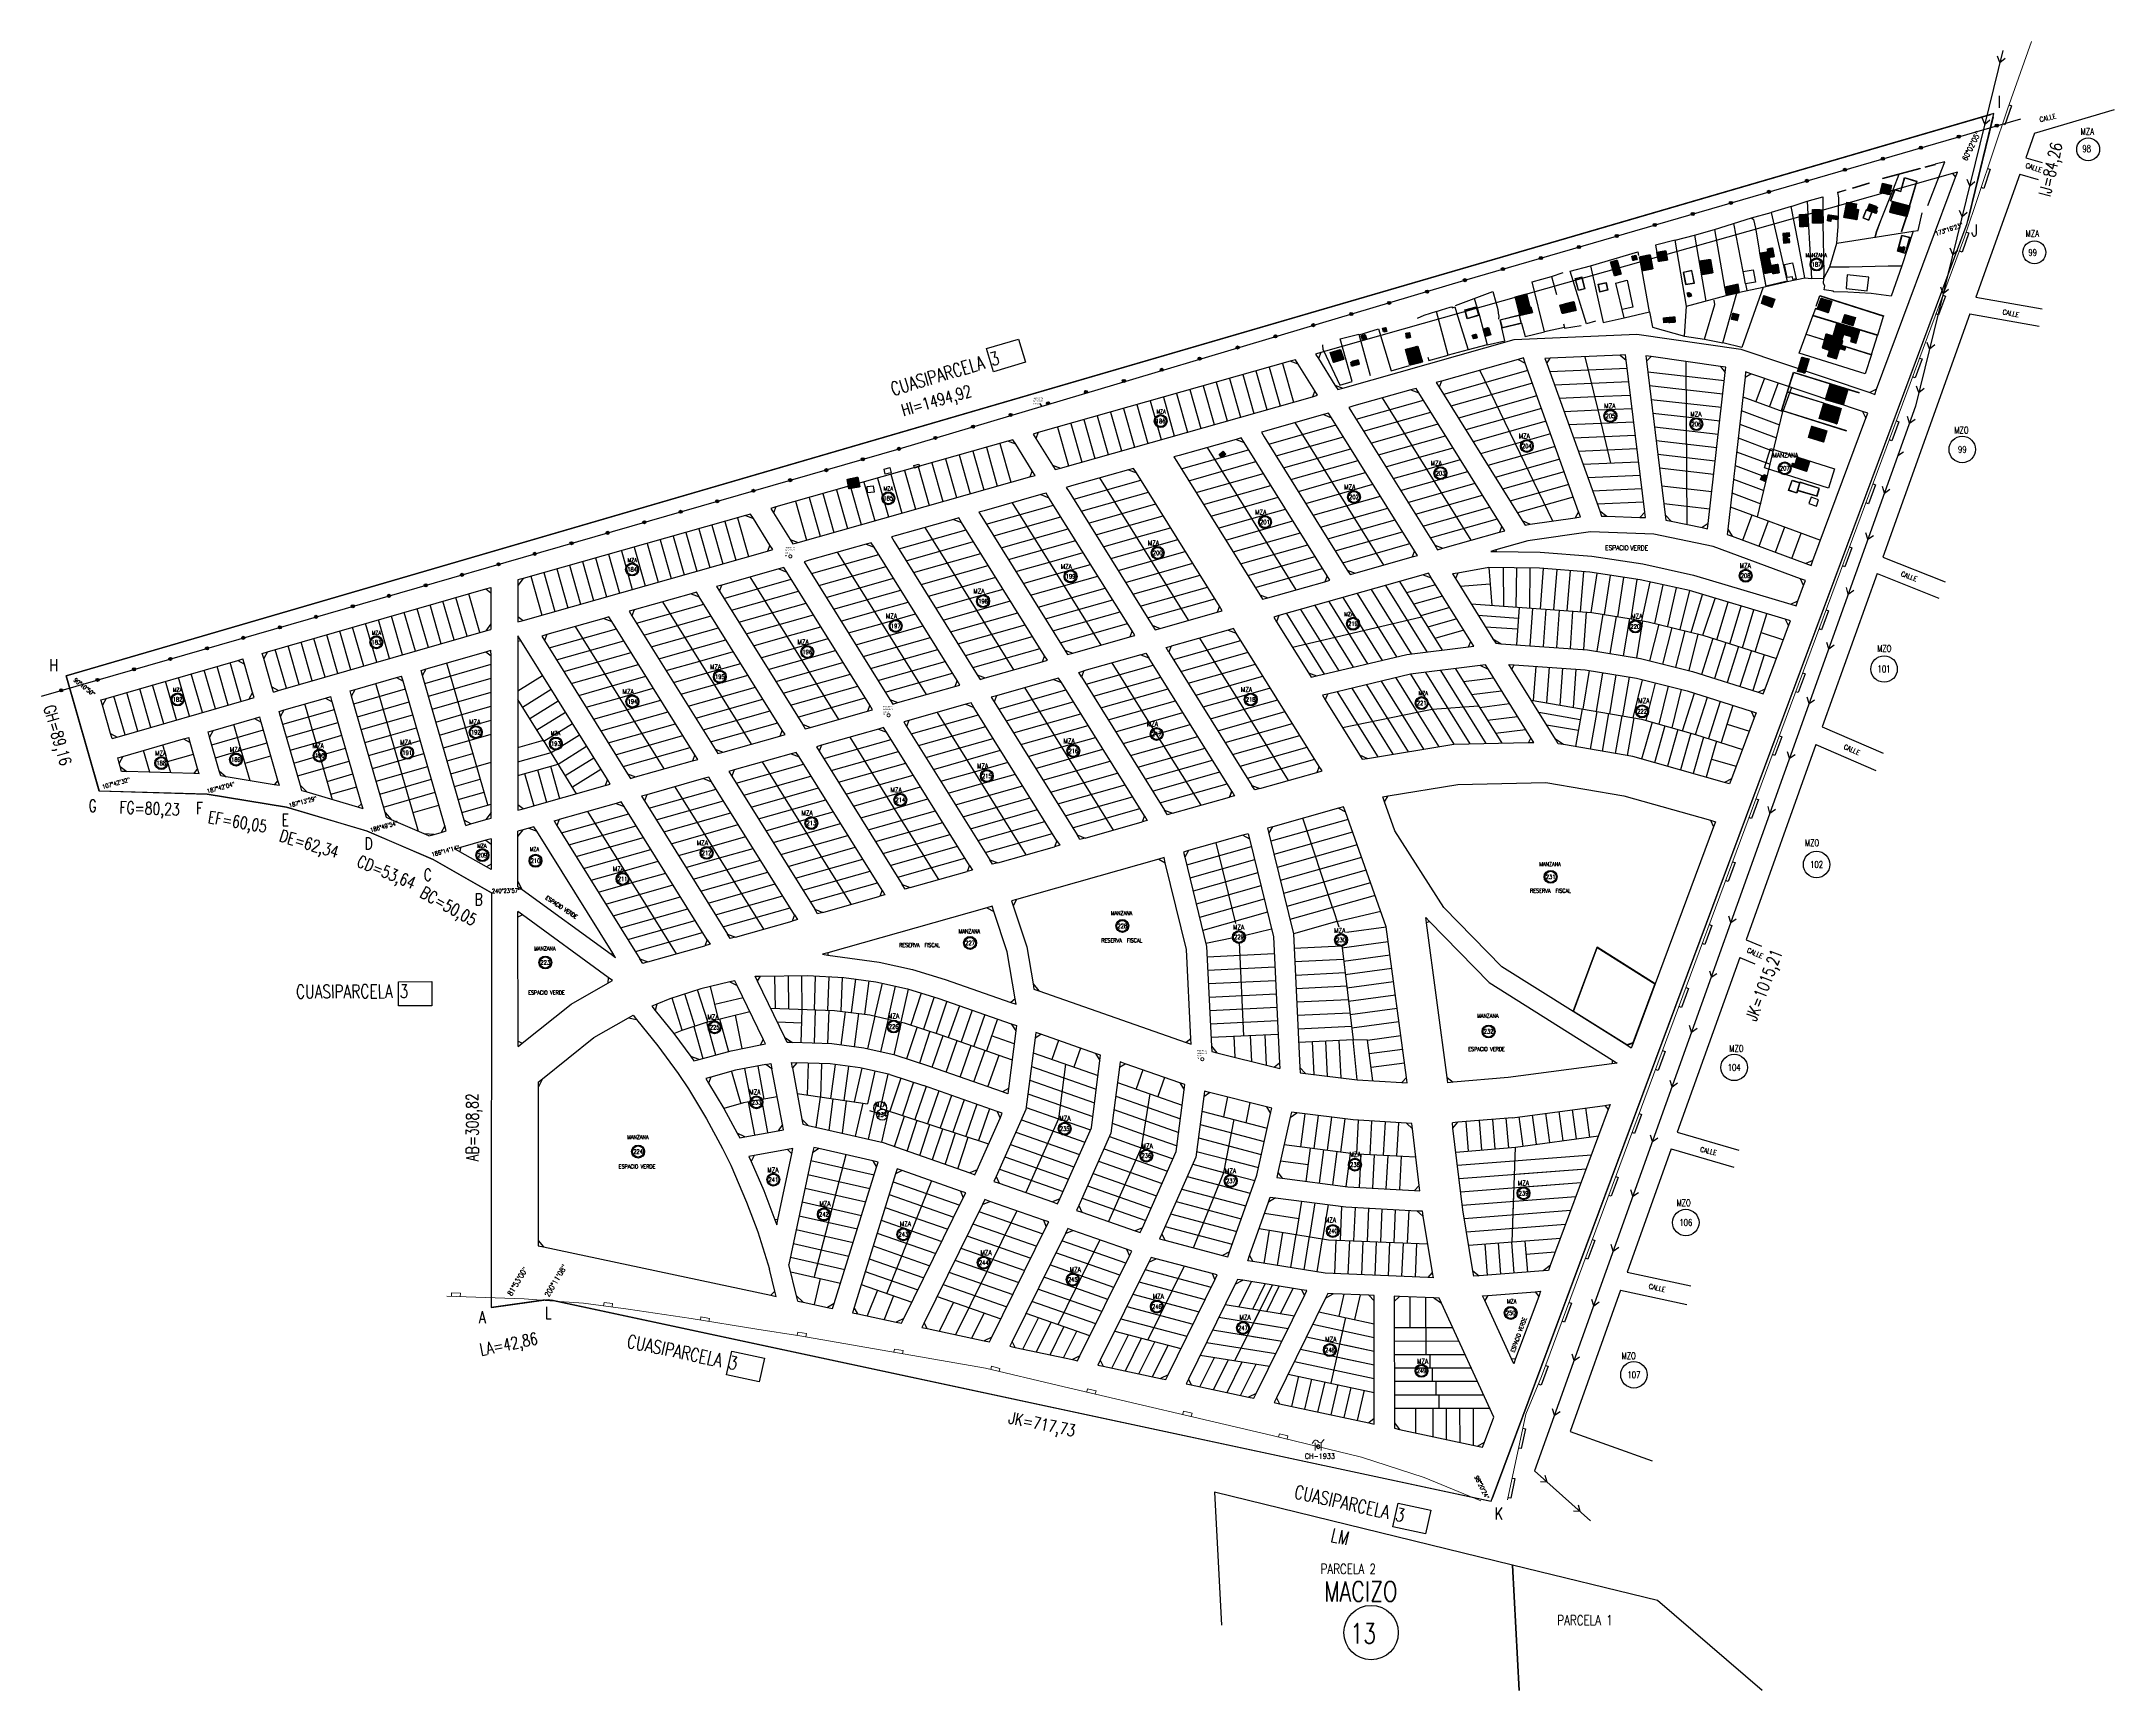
# Model space of a CAD drawing. Header units: metres. Extents: x 2615496 to 2632651, y 4927671 to 4929056.
# Drawn here: x 2615496 to 2617039, y 4927671 to 4928899 of the extents above; entities that cross this region are included whole.
import ezdxf
from ezdxf.enums import TextEntityAlignment as Align

# ---------------------------------------------------------------- set-up
doc = ezdxf.new("R2010")
doc.units = ezdxf.units.M
doc.header["$MEASUREMENT"] = 0
for name, color, linetype in [('p239_13', 6, 'Continuous'), ('puntos_fijos', 1, 'Continuous'), ('viviendas_alambrados_cercos', 4, 'Continuous')]:
    doc.layers.add(name, color=color, linetype=linetype)
doc.styles.add('ROMANS', font='romans.shx', dxfattribs={"width": 0.75})
doc.styles.get("Standard").update_dxf_attribs({"font": 'CALIBRI.TTF'})
pattern_1 = [(45, (0, 0), (-0.0883883476483, 0.0883883476483), [])]

msp = doc.modelspace()

# ---------------------------------------------------------------- hatches: boundary and pattern name
at = {"layer": 'p239_13', "linetype": 'ByBlock'}
for points in [[(2616924.0632, 4928828.23624, 1), (2616921.77645, 4928828.23512, 1)], [(2616952.35356, 4928836.45548, 1), (2616950.0668, 4928836.45436, 1)], [(2616867.48249, 4928811.79775, 1), (2616865.19574, 4928811.79663, 1)], [(2616895.77285, 4928820.01699, 1), (2616893.48609, 4928820.01588, 1)], [(2616810.90179, 4928795.35927, 1), (2616808.61503, 4928795.35815, 1)], [(2616839.19214, 4928803.57851, 1), (2616836.90539, 4928803.57739, 1)], [(2616754.32108, 4928778.92078, 1), (2616752.03433, 4928778.91966, 1)], [(2616782.61143, 4928787.14003, 1), (2616780.32468, 4928787.13891, 1)], [(2616697.74037, 4928762.4823, 1), (2616695.45362, 4928762.48118, 1)], [(2616726.03072, 4928770.70154, 1), (2616723.74397, 4928770.70042, 1)], [(2616669.45002, 4928754.26306, 1), (2616667.16326, 4928754.26194, 1)], [(2616612.86931, 4928737.82457, 1), (2616610.58256, 4928737.82345, 1)], [(2616641.15966, 4928746.04381, 1), (2616638.87291, 4928746.0427, 1)], [(2616556.2886, 4928721.38609, 1), (2616554.00185, 4928721.38497, 1)], [(2616584.57896, 4928729.60533, 1), (2616582.2922, 4928729.60421, 1)], [(2616499.9447, 4928704.45541, 1), (2616497.65795, 4928704.45429, 1)], [(2616528.14381, 4928712.75285, 1), (2616525.85705, 4928712.75173, 1)], [(2616443.52319, 4928687.85367, 1), (2616441.23644, 4928687.85255, 1)], [(2616471.7223, 4928696.15111, 1), (2616469.43554, 4928696.14999, 1)], [(2616387.10168, 4928671.25193, 1), (2616384.81493, 4928671.25081, 1)], [(2616415.30079, 4928679.54937, 1), (2616413.01403, 4928679.54825, 1)], [(2616330.68017, 4928654.65019, 1), (2616328.39342, 4928654.64907, 1)], [(2616358.87928, 4928662.94763, 1), (2616356.59253, 4928662.94651, 1)], [(2616302.45777, 4928646.34589, 1), (2616300.17102, 4928646.34477, 1)], [(2616246.03626, 4928629.74415, 1), (2616243.74951, 4928629.74303, 1)], [(2616274.25867, 4928638.04845, 1), (2616271.97191, 4928638.04733, 1)], [(2616190.18652, 4928612.33754, 1), (2616187.89977, 4928612.33642, 1)], [(2616218.11139, 4928621.04084, 1), (2616215.82464, 4928621.03973, 1)], [(2616135.06502, 4928595.80433, 1), (2616132.77826, 4928595.80321, 1)], [(2616162.17458, 4928603.92503, 1), (2616159.88782, 4928603.92391, 1)], [(2616081.01161, 4928579.91484, 1), (2616078.72486, 4928579.91372, 1)], [(2616108.12117, 4928588.03554, 1), (2616105.83442, 4928588.03442, 1)], [(2616026.70331, 4928564.56012, 1), (2616024.41655, 4928564.559, 1)], [(2616054.01937, 4928572.43623, 1), (2616051.73262, 4928572.43511, 1)], [(2615972.4434, 4928548.91522, 1), (2615970.15665, 4928548.9141, 1)], [(2615999.75947, 4928556.79133, 1), (2615997.47271, 4928556.79021, 1)], [(2615918.1835, 4928533.27032, 1), (2615915.89675, 4928533.2692, 1)], [(2615945.49956, 4928541.14643, 1), (2615943.21281, 4928541.14531, 1)], [(2615863.92359, 4928517.62542, 1), (2615861.63684, 4928517.6243, 1)], [(2615891.23966, 4928525.50153, 1), (2615888.9529, 4928525.50041, 1)], [(2615809.66369, 4928501.98052, 1), (2615807.37694, 4928501.9794, 1)], [(2615836.97975, 4928509.85663, 1), (2615834.693, 4928509.85551, 1)], [(2615755.40378, 4928486.33562, 1), (2615753.11703, 4928486.3345, 1)], [(2615782.71985, 4928494.21173, 1), (2615780.43309, 4928494.21061, 1)], [(2615701.14388, 4928470.69072, 1), (2615698.85713, 4928470.6896, 1)], [(2615728.45994, 4928478.56683, 1), (2615726.17319, 4928478.56571, 1)], [(2615646.88397, 4928455.04582, 1), (2615644.59722, 4928455.04471, 1)], [(2615674.20004, 4928462.92193, 1), (2615671.91328, 4928462.92082, 1)], [(2615592.62407, 4928439.40092, 1), (2615590.33732, 4928439.39981, 1)], [(2615619.94013, 4928447.27704, 1), (2615617.65338, 4928447.27592, 1)], [(2615538.36416, 4928423.75603, 1), (2615536.07741, 4928423.75491, 1)], [(2615565.68023, 4928431.63214, 1), (2615563.39347, 4928431.63102, 1)], [(2615511.42032, 4928415.98724, 1), (2615509.13357, 4928415.98612, 1)]]:
    msp.add_hatch(color=256, dxfattribs=at).paths.add_polyline_path(points)
at = {"layer": 'viviendas_alambrados_cercos', "linetype": 'ByBlock'}
h = msp.add_hatch(dxfattribs=at)
h.set_pattern_fill('ANSI31', color=256)
h.set_pattern_definition(pattern_1)
h.paths.add_polyline_path([(2616848.31724, 4928774.0014), (2616846.16549, 4928774.44323), (2616846.66659, 4928778.12515), (2616841.51413, 4928779.00782), (2616839.26281, 4928778.36997), (2616837.3522, 4928767.96304), (2616846.93187, 4928766.4019)])
h = msp.add_hatch(dxfattribs=at)
h.set_pattern_fill('ANSI31', color=256)
h.set_pattern_definition(pattern_1)
h.paths.add_polyline_path([(2616841.51413, 4928779.00782), (2616839.44499, 4928779.36228), (2616839.26281, 4928778.36997)])
h = msp.add_hatch(dxfattribs=at)
h.set_pattern_fill('ANSI31', color=256)
h.set_pattern_definition(pattern_1)
h.paths.add_polyline_path([(2616872.86754, 4928791.97643), (2616866.075, 4928793.5177), (2616864.36129, 4928786.51193), (2616866.3592, 4928786.04699), (2616871.82217, 4928787.59478)])
h.paths.add_polyline_path([(2616871.82217, 4928787.59478), (2616866.3592, 4928786.04699), (2616871.18498, 4928784.92396)])
h = msp.add_hatch(dxfattribs=at)
h.set_pattern_fill('ANSI31', color=256)
h.set_pattern_definition(pattern_1)
h.paths.add_polyline_path([(2616871.22111, 4928772.09195), (2616884.37489, 4928768.76914), (2616886.55088, 4928776.41648), (2616873.49491, 4928780.03248)])
h = msp.add_hatch(dxfattribs=at)
h.set_pattern_fill('ANSI31', color=256)
h.set_pattern_definition(pattern_1)
h.paths.add_polyline_path([(2616810.62207, 4928770.25539), (2616804.3642, 4928768.48239), (2616804.58937, 4928761.03197), (2616811.01121, 4928761.43113)])
h.paths.add_polyline_path([(2616810.62207, 4928770.25539), (2616810.61176, 4928770.48914), (2616804.31283, 4928770.18208), (2616804.3642, 4928768.48239)])
h = msp.add_hatch(dxfattribs=at)
h.set_pattern_fill('ANSI31', color=256)
h.set_pattern_definition(pattern_1)
h.paths.add_polyline_path([(2616821.7121, 4928773.39745), (2616813.91028, 4928771.18701), (2616813.84313, 4928763.8067), (2616821.91612, 4928763.99005)])
h.paths.add_polyline_path([(2616821.7121, 4928773.39745), (2616821.70206, 4928773.86036), (2616813.93488, 4928773.89092), (2616813.91028, 4928771.18701)])
h = msp.add_hatch(dxfattribs=at)
h.set_pattern_fill('ANSI31', color=256)
h.set_pattern_definition(pattern_1)
h.paths.add_polyline_path([(2616832.61929, 4928769.08267), (2616825.61856, 4928770.09023), (2616825.0098, 4928765.5277), (2616827.53995, 4928765.09046), (2616827.78727, 4928767.04854), (2616832.33395, 4928766.45922)])
h = msp.add_hatch(dxfattribs=at)
h.set_pattern_fill('ANSI31', color=256)
h.set_pattern_definition(pattern_1)
h.paths.add_polyline_path([(2616862.25704, 4928775.69037), (2616861.094, 4928776.07778), (2616861.24581, 4928776.44713), (2616856.474, 4928778.30018), (2616854.76801, 4928773.55639), (2616861.42353, 4928771.04146), (2616862.02443, 4928772.93008), (2616861.31691, 4928773.1819)])
h = msp.add_hatch(dxfattribs=at)
h.set_pattern_fill('ANSI31', color=256)
h.set_pattern_definition(pattern_1)
h.paths.add_polyline_path([(2616796.75269, 4928752.11744), (2616795.62973, 4928751.96266), (2616795.45549, 4928753.97482), (2616796.98502, 4928754.11025), (2616796.73464, 4928756.52297), (2616791.91239, 4928756.10306), (2616792.37706, 4928748.96376), (2616797.00438, 4928749.42811)])
h = msp.add_hatch(dxfattribs=at)
h.set_pattern_fill('ANSI31', color=256)
h.set_pattern_definition(pattern_1)
h.paths.add_polyline_path([(2616668.49869, 4928736.3143), (2616663.70879, 4928734.90846), (2616665.32913, 4928729.09058), (2616670.24886, 4928730.48445)])
h.paths.add_polyline_path([(2616670.24886, 4928730.48445), (2616665.32913, 4928729.09058), (2616666.58943, 4928724.56544), (2616671.6138, 4928725.93781)])
h = msp.add_hatch(dxfattribs=at)
h.set_pattern_fill('ANSI31', color=256)
h.set_pattern_definition(pattern_1)
h.paths.add_polyline_path([(2616682.48133, 4928739.92344), (2616679.41205, 4928739.09448), (2616680.3038, 4928736.04806), (2616683.3316, 4928736.8563)])
h.paths.add_polyline_path([(2616693.70213, 4928737.1293), (2616693.03716, 4928740.33792), (2616685.17732, 4928738.74217), (2616685.89722, 4928734.91799)])
h.paths.add_polyline_path([(2616693.70213, 4928737.1293), (2616685.89722, 4928734.91799), (2616687.14745, 4928728.27658), (2616695.21469, 4928729.83088)])
h.paths.add_polyline_path([(2616705.25929, 4928740.40371), (2616698.69596, 4928738.54417), (2616699.30011, 4928735.25542), (2616706.01339, 4928736.34598)])
h.paths.add_polyline_path([(2616704.72364, 4928743.28592), (2616698.04344, 4928742.09621), (2616698.69596, 4928738.54417), (2616705.25929, 4928740.40371)])
h = msp.add_hatch(dxfattribs=at)
h.set_pattern_fill('ANSI31', color=256)
h.set_pattern_definition(pattern_1)
h.paths.add_polyline_path([(2616738.09127, 4928736.88477), (2616730.11749, 4928735.68141), (2616731.94008, 4928725.46907), (2616739.75111, 4928726.80253)])
h = msp.add_hatch(dxfattribs=at)
h.set_pattern_fill('ANSI31', color=256)
h.set_pattern_definition(pattern_1)
h.paths.add_polyline_path([(2616781.70625, 4928738.19682), (2616785.53206, 4928738.89375), (2616784.21693, 4928745.36524), (2616780.41105, 4928744.72805), (2616780.82949, 4928742.57752), (2616775.43679, 4928741.57269), (2616778.42654, 4928726.28977), (2616784.21358, 4928727.42742), (2616784.46657, 4928726.10017), (2616789.21004, 4928726.827), (2616788.1981, 4928733.27363), (2616782.91704, 4928732.2624)])
h = msp.add_hatch(dxfattribs=at)
h.set_pattern_fill('ANSI31', color=256)
h.set_pattern_definition(pattern_1)
h.paths.add_polyline_path([(2616882.76151, 4928746.0502), (2616881.55122, 4928746.38473), (2616881.29632, 4928745.43353), (2616880.2096, 4928745.71842), (2616880.26767, 4928745.99954), (2616878.36472, 4928746.47925), (2616877.381, 4928743.01407), (2616881.60541, 4928741.85389)])
h = msp.add_hatch(dxfattribs=at)
h.set_pattern_fill('ANSI31', color=256)
h.set_pattern_definition(pattern_1)
h.paths.add_polyline_path([(2616759.57896, 4928712.20342), (2616758.54023, 4928718.40839), (2616748.54536, 4928716.17091), (2616749.73139, 4928709.97979)])
h = msp.add_hatch(dxfattribs=at)
h.set_pattern_fill('ANSI31', color=256)
h.set_pattern_definition(pattern_1)
h.paths.add_polyline_path([(2616601.14928, 4928710.90697), (2616592.70021, 4928708.51315), (2616596.01403, 4928694.99948), (2616605.60502, 4928697.22192), (2616604.35402, 4928701.59738), (2616603.58954, 4928701.42375)])
h = msp.add_hatch(dxfattribs=at)
h.set_pattern_fill('ANSI31', color=256)
h.set_pattern_definition(pattern_1)
h.paths.add_polyline_path([(2616636.27463, 4928705.48694), (2616625.88293, 4928702.75235), (2616627.6495, 4928696.48704), (2616638.00659, 4928698.84086)])
h = msp.add_hatch(dxfattribs=at)
h.set_pattern_fill('ANSI31', color=256)
h.set_pattern_definition(pattern_1)
h.paths.add_polyline_path([(2616723.33417, 4928711.52733), (2616722.64192, 4928711.38641), (2616722.47528, 4928712.18065), (2616720.68057, 4928711.83478), (2616721.44974, 4928708.9012), (2616723.78284, 4928709.45204)])
h = msp.add_hatch(dxfattribs=at)
h.set_pattern_fill('ANSI31', color=256)
h.set_pattern_definition(pattern_1)
h.paths.add_polyline_path([(2616783.80766, 4928701.128), (2616785.87037, 4928707.3358), (2616777.8354, 4928709.94835), (2616775.98856, 4928704.0042)])
h = msp.add_hatch(dxfattribs=at)
h.set_pattern_fill('ANSI31', color=256)
h.set_pattern_definition(pattern_1)
h.paths.add_polyline_path([(2616825.6187, 4928697.0722), (2616828.33603, 4928705.64094), (2616820.51614, 4928708.05468), (2616817.52707, 4928699.75748)])
h = msp.add_hatch(dxfattribs=at)
h.set_pattern_fill('ANSI31', color=256)
h.set_pattern_definition(pattern_1)
h.paths.add_polyline_path([(2616572.82328, 4928686.1584), (2616568.79766, 4928684.93642), (2616570.34716, 4928679.47766), (2616574.53308, 4928680.74057)])
h = msp.add_hatch(dxfattribs=at)
h.set_pattern_fill('ANSI31', color=256)
h.set_pattern_definition(pattern_1)
h.paths.add_polyline_path([(2616711.41192, 4928694.06569), (2616703.08584, 4928693.2917), (2616703.38704, 4928689.7228), (2616706.85087, 4928690.13128), (2616706.91541, 4928689.6798), (2616711.69161, 4928690.04528)])
h = msp.add_hatch(dxfattribs=at)
h.set_pattern_fill('ANSI31', color=256)
h.set_pattern_definition(pattern_1)
h.paths.add_polyline_path([(2616759.15759, 4928695.82823), (2616754.75299, 4928696.86945), (2616753.59264, 4928692.2076), (2616757.99725, 4928691.23737)])
h = msp.add_hatch(dxfattribs=at)
h.set_pattern_fill('ANSI31', color=256)
h.set_pattern_definition(pattern_1)
h.paths.add_polyline_path([(2616844.26433, 4928685.71202), (2616832.14068, 4928689.42492), (2616829.4005, 4928679.93898), (2616824.22251, 4928681.5377), (2616822.79696, 4928677.03934), (2616835.67483, 4928673.01412), (2616836.66673, 4928676.28433), (2616835.79262, 4928676.5573), (2616837.31565, 4928681.00407), (2616842.40914, 4928679.45954)])
h = msp.add_hatch(dxfattribs=at)
h.set_pattern_fill('ANSI31', color=256)
h.set_pattern_definition(pattern_1)
h.paths.add_polyline_path([(2616844.0687, 4928687.30417), (2616845.91638, 4928693.47745), (2616838.09643, 4928695.88336), (2616836.08077, 4928689.80332)])
h = msp.add_hatch(dxfattribs=at)
h.set_pattern_fill('ANSI31', color=256)
h.set_pattern_definition(pattern_1)
h.paths.add_polyline_path([(2616480.95801, 4928681.00543), (2616477.89875, 4928679.98152), (2616478.95266, 4928676.93903), (2616481.98264, 4928677.97757)])
h = msp.add_hatch(dxfattribs=at)
h.set_pattern_fill('ANSI31', color=256)
h.set_pattern_definition(pattern_1)
h.paths.add_polyline_path([(2616496.34307, 4928686.02194), (2616493.96475, 4928685.56993), (2616494.54839, 4928682.78502), (2616497.02884, 4928683.2516)])
h = msp.add_hatch(dxfattribs=at)
h.set_pattern_fill('ANSI31', color=256)
h.set_pattern_definition(pattern_1)
h.paths.add_polyline_path([(2616514.15946, 4928657.98512), (2616523.59275, 4928660.48684), (2616520.03713, 4928672.19776), (2616511.00293, 4928669.80482)])
h = msp.add_hatch(dxfattribs=at)
h.set_pattern_fill('ANSI31', color=256)
h.set_pattern_definition(pattern_1)
h.paths.add_polyline_path([(2616513.91627, 4928682.3191), (2616511.25242, 4928681.83758), (2616511.81611, 4928678.14896), (2616514.67087, 4928678.66682)])
h = msp.add_hatch(dxfattribs=at)
h.set_pattern_fill('ANSI31', color=256)
h.set_pattern_definition(pattern_1)
h.paths.add_polyline_path([(2616563.48616, 4928681.18283), (2616560.72206, 4928680.4639), (2616561.47935, 4928677.72063), (2616564.2624, 4928678.43955)])
h = msp.add_hatch(dxfattribs=at)
h.set_pattern_fill('ANSI31', color=256)
h.set_pattern_definition(pattern_1)
h.paths.add_polyline_path([(2616826.53071, 4928669.04486), (2616825.05006, 4928664.70802), (2616831.91724, 4928662.84572), (2616834.16376, 4928670.34591), (2616834.92435, 4928670.12953), (2616834.98591, 4928670.3147), (2616838.09359, 4928669.363), (2616838.87861, 4928671.80318), (2616822.95464, 4928676.78051), (2616821.06515, 4928670.91632)])
h = msp.add_hatch(dxfattribs=at)
h.set_pattern_fill('ANSI31', color=256)
h.set_pattern_definition(pattern_1)
h.paths.add_polyline_path([(2616849.23842, 4928684.18869), (2616844.26433, 4928685.71202), (2616842.40914, 4928679.45954), (2616842.91852, 4928677.64688), (2616842.33281, 4928675.80533), (2616846.32139, 4928674.42456)])
h = msp.add_hatch(dxfattribs=at)
h.set_pattern_fill('ANSI31', color=256)
h.set_pattern_definition(pattern_1)
h.paths.add_polyline_path([(2616464.99983, 4928662.45874), (2616462.54186, 4928669.75864), (2616454.93826, 4928667.3942), (2616457.28137, 4928660.04839)])
h = msp.add_hatch(dxfattribs=at)
h.set_pattern_fill('ANSI31', color=256)
h.set_pattern_definition(pattern_1)
h.paths.add_polyline_path([(2616475.73525, 4928662.05469), (2616471.2569, 4928661.00948), (2616471.38948, 4928660.55313), (2616470.21098, 4928660.25871), (2616470.84443, 4928657.24087), (2616476.48654, 4928658.72771)])
h = msp.add_hatch(dxfattribs=at)
h.set_pattern_fill('ANSI31', color=256)
h.set_pattern_definition(pattern_1)
h.paths.add_polyline_path([(2616803.48783, 4928655.55448), (2616802.87772, 4928653.45977), (2616808.2615, 4928652.08176), (2616808.76055, 4928653.77212)])
h.paths.add_polyline_path([(2616811.39641, 4928662.7001), (2616805.9922, 4928664.15293), (2616803.48783, 4928655.55448), (2616808.76055, 4928653.77212)])
h = msp.add_hatch(dxfattribs=at)
h.set_pattern_fill('ANSI31', color=256)
h.set_pattern_definition(pattern_1)
h.paths.add_polyline_path([(2616840.58621, 4928640.2559), (2616827.14506, 4928644.43051), (2616823.6073, 4928632.91959), (2616832.98814, 4928629.74855), (2616836.95144, 4928628.55291)])
h = msp.add_hatch(dxfattribs=at)
h.set_pattern_fill('ANSI31', color=256)
h.set_pattern_definition(pattern_1)
h.paths.add_polyline_path([(2616832.06522, 4928614.2875), (2616835.37194, 4928625.90518), (2616822.45829, 4928629.90528), (2616818.94271, 4928618.42673)])
h = msp.add_hatch(dxfattribs=at)
h.set_pattern_fill('ANSI31', color=256)
h.set_pattern_definition(pattern_1)
h.paths.add_polyline_path([(2616810.9678, 4928604.21864), (2616822.22796, 4928600.79966), (2616824.69652, 4928609.26054), (2616813.39306, 4928612.7228)])
h = msp.add_hatch(dxfattribs=at)
h.set_pattern_fill('ANSI31', color=256)
h.set_pattern_definition(pattern_1)
h.paths.add_polyline_path([(2616377.21291, 4928591.81861), (2616375.31683, 4928593.98684), (2616372.36521, 4928591.44747), (2616373.85079, 4928589.72851), (2616374.45675, 4928590.15825), (2616374.82815, 4928589.80664)])
h = msp.add_hatch(dxfattribs=at)
h.set_pattern_fill('ANSI31', color=256)
h.set_pattern_definition(pattern_1)
h.paths.add_polyline_path([(2616811.79868, 4928586.15814), (2616802.56028, 4928589.22108), (2616801.15727, 4928584.6051), (2616799.12827, 4928585.18749), (2616798.39438, 4928582.59908), (2616809.44591, 4928578.99689)])
h = msp.add_hatch(dxfattribs=at)
h.set_pattern_fill('ANSI31', color=256)
h.set_pattern_definition(pattern_1)
h.paths.add_polyline_path([(2616104.2784, 4928570.13209), (2616103.37434, 4928574.74611), (2616095.2816, 4928573.03827), (2616096.2158, 4928567.84777)])
h.paths.add_polyline_path([(2616104.2784, 4928570.13209), (2616097.52525, 4928568.21877), (2616098.05918, 4928566.33426), (2616104.78176, 4928567.56315)])
h.paths.add_polyline_path([(2616097.52525, 4928568.21877), (2616096.2158, 4928567.84777), (2616096.53824, 4928566.05623), (2616098.05918, 4928566.33426)])
h = msp.add_hatch(dxfattribs=at)
h.set_pattern_fill('ANSI31', color=256)
h.set_pattern_definition(pattern_1)
h.paths.add_polyline_path([(2616779.64756, 4928574.733), (2616776.58116, 4928575.87222), (2616775.3066, 4928572.96414), (2616778.37977, 4928571.52962)])
h.paths.add_polyline_path([(2616780.00507, 4928575.63632), (2616777.98064, 4928576.55724), (2616777.56519, 4928575.53819), (2616776.61341, 4928575.94581), (2616776.58116, 4928575.87222), (2616779.64756, 4928574.733)])

# ---------------------------------------------------------------- linework, layer by layer
at = {"layer": 'p239_13', "linetype": 'ByBlock'}
for p, q in [((2616955.71277, 4928892.34636, -0.56571), (2616890.66568, 4928627.55125, -0.56571)), ((2616953.5433, 4928883.51482, -0.56571), (2616951.65421, 4928888.14422, -0.56571)), ((2616953.5433, 4928883.51482, -0.56571), (2616957.36236, 4928886.74201, -0.56571)), ((2615513.87402, 4928426.67189), (2616946.73524, 4928844.7035)), ((2616555.14522, 4928721.38553), (2616968.95182, 4928841.60943)), ((2616948.41943, 4928843.10854), (2616929.56559, 4928765.77254)), ((2616942.26815, 4928837.6157, -0.56571), (2616940.37906, 4928842.2451, -0.56571)), ((2616942.26815, 4928837.6157, -0.56571), (2616946.08721, 4928840.84289, -0.56571)), ((2616962.18369, 4928851.28302, -0.56571), (2616957.20605, 4928837.133, -0.56571)), ((2616960.29702, 4928851.9467, -0.56571), (2616962.18369, 4928851.28302, -0.56571)), ((2616979.35249, 4928830.93755, -0.56571), (2617038.81259, 4928848.36522, -0.56571)), ((2616957.20605, 4928837.133, -0.56571), (2616955.31938, 4928837.79668, -0.56571)), ((2616979.35249, 4928830.93755, -0.56571), (2616972.76427, 4928812.52047, -0.56571)), ((2616972.76427, 4928812.52047, -0.56571), (2616985.05095, 4928809.00788, -0.56571)), ((2616930.99338, 4928791.71812, -0.56571), (2616929.10429, 4928796.34751, -0.56571)), ((2616930.99338, 4928791.71812, -0.56571), (2616934.81244, 4928794.9453, -0.56571)), ((2616968.37631, 4928800.2541, -0.56571), (2616935.60702, 4928708.64888, -0.56571)), ((2616946.19981, 4928803.93574, -0.56571), (2616941.41517, 4928789.71929, -0.56571)), ((2616944.30428, 4928804.57369, -0.56571), (2616946.19981, 4928803.93574, -0.56571)), ((2616968.37631, 4928800.2541, -0.56571), (2616982.02454, 4928796.35227, -0.56571)), ((2616941.41517, 4928789.71929, -0.56571), (2616939.51964, 4928790.35724, -0.56571)), ((2616925.32912, 4928768.65994, -0.56571), (2616923.44003, 4928773.28934, -0.56571)), ((2616925.32912, 4928768.65994, -0.56571), (2616929.14818, 4928771.88713, -0.56571)), ((2616928.18877, 4928761.28719), (2616575.493, 4927814.32565)), ((2616930.25102, 4928756.54759, -0.56571), (2616925.46638, 4928742.33115, -0.56571)), ((2616928.35549, 4928757.18554, -0.56571), (2616930.25102, 4928756.54759, -0.56571)), ((2616918.43425, 4928740.59214, -0.56571), (2616916.54516, 4928745.22154, -0.56571)), ((2616918.43425, 4928740.59214, -0.56571), (2616922.25331, 4928743.81933, -0.56571)), ((2616925.46638, 4928742.33115, -0.56571), (2616923.57086, 4928742.9691, -0.56571)), ((2616133.92164, 4928595.80377), (2616555.14522, 4928721.38553)), ((2616912.94541, 4928709.57423, -0.56571), (2616907.72613, 4928695.51154, -0.56571)), ((2616911.27597, 4928711.45209, -0.56571), (2616909.38689, 4928716.08149, -0.56571)), ((2616911.07038, 4928710.27013, -0.56571), (2616912.94541, 4928709.57423, -0.56571)), ((2616911.27597, 4928711.45209, -0.56571), (2616915.09503, 4928714.67928, -0.56571)), ((2616935.60702, 4928708.64888, -0.56571), (2616984.86006, 4928700.03853, -0.56571)), ((2616931.16395, 4928696.22845, -0.56571), (2616866.38658, 4928515.14595, -0.56571)), ((2616907.72613, 4928695.51154, -0.56571), (2616905.85111, 4928696.20744, -0.56571)), ((2616931.16395, 4928696.22845, -0.56571), (2616982.62137, 4928687.23274, -0.56571)), ((2616199.03389, 4928670.41366), (2616222.86319, 4928677.55163)), ((2616222.86319, 4928677.55163), (2616228.04007, 4928660.26921)), ((2616901.15394, 4928670.24708, -0.56571), (2616899.26485, 4928674.87648, -0.56571)), ((2616901.15394, 4928670.24708, -0.56571), (2616904.973, 4928673.47428, -0.56571)), ((2616204.21077, 4928653.13124), (2616199.03389, 4928670.41366)), ((2616228.04007, 4928660.26921), (2616204.21077, 4928653.13124)), ((2616409.51688, 4928656.61313), (2616417.69468, 4928627.74925)), ((2616419.36909, 4928659.40448), (2616427.54688, 4928630.5406)), ((2616618.32137, 4928653.24887), (2616676.00689, 4928655.75984)), ((2616654.28985, 4928624.78612), (2616644.78889, 4928664.41043)), ((2616719.74579, 4928660.74078), (2616719.94839, 4928619.60467)), ((2616895.54782, 4928662.69861, -0.56571), (2616890.32855, 4928648.63592, -0.56571)), ((2616893.6728, 4928663.39451, -0.56571), (2616895.54782, 4928662.69861, -0.56571)), ((2616350.40365, 4928639.865), (2616358.58145, 4928611.00112)), ((2616360.25586, 4928642.65635), (2616368.43365, 4928613.79247)), ((2616370.10806, 4928645.44771), (2616378.28586, 4928616.58383)), ((2616379.96027, 4928648.23906), (2616388.13806, 4928619.37518)), ((2616389.81247, 4928651.03042), (2616397.99027, 4928622.16654)), ((2616399.66468, 4928653.82177), (2616407.84247, 4928624.95789)), ((2616518.8445, 4928640.81688), (2616514.99598, 4928639.72651)), ((2616520.95933, 4928637.42166), (2616518.8445, 4928640.81688)), ((2616602.10029, 4928654.03609), (2616539.35542, 4928636.25904)), ((2616605.48078, 4928644.62481), (2616544.84529, 4928627.44539)), ((2616592.76484, 4928599.54587), (2616566.29267, 4928654.26003)), ((2616621.86138, 4928643.39349), (2616677.21737, 4928645.80306)), ((2616691.44796, 4928653.04028), (2616748.36489, 4928646.56557)), ((2616692.68869, 4928642.83464), (2616747.23461, 4928636.62965)), ((2616778.14713, 4928648.28667), (2616771.72993, 4928631.01363)), ((2616788.38292, 4928644.82663), (2616781.85383, 4928627.25244)), ((2616798.42915, 4928641.43066), (2616791.79025, 4928623.5609)), ((2616890.32855, 4928648.63592, -0.56571), (2616888.45352, 4928649.33182, -0.56571)), ((2616893.16732, 4928637.735, -0.56571), (2616891.27823, 4928642.3644, -0.56571)), ((2616893.16732, 4928637.735, -0.56571), (2616896.98638, 4928640.96219, -0.56571)), ((2616301.14263, 4928625.90823), (2616309.32042, 4928597.04434)), ((2616310.99483, 4928628.69958), (2616319.17263, 4928599.8357)), ((2616320.84704, 4928631.49094), (2616329.02483, 4928602.62705)), ((2616330.69924, 4928634.28229), (2616332.13244, 4928629.22376)), ((2616330.69924, 4928634.28229), (2616338.87704, 4928605.41841)), ((2616340.55145, 4928637.07364), (2616348.72924, 4928608.20976)), ((2616472.62289, 4928627.72124), (2616468.77437, 4928626.63087)), ((2616468.77437, 4928626.63087), (2616470.8892, 4928623.23565)), ((2616514.99598, 4928639.72651), (2616472.62289, 4928627.72124)), ((2616474.27725, 4928617.79635), (2616524.34738, 4928631.98236)), ((2616526.82671, 4928580.71675), (2616493.80944, 4928633.72388)), ((2616514.99598, 4928639.72651), (2616520.95933, 4928637.42166)), ((2616582.76422, 4928538.19784), (2616520.95933, 4928637.42166)), ((2616608.86127, 4928635.21352), (2616550.33517, 4928618.63174)), ((2616612.24176, 4928625.80224), (2616555.82505, 4928609.8181)), ((2616890.66568, 4928627.55125, -0.56571), (2616607.05863, 4927834.73928, -0.56571)), ((2616625.40138, 4928633.53811), (2616651.91461, 4928634.69219)), ((2616628.94139, 4928623.68273), (2616654.28985, 4928624.78612)), ((2616651.91461, 4928634.69219), (2616678.42785, 4928635.84628)), ((2616654.28985, 4928624.78612), (2616679.63832, 4928625.8895)), ((2616663.78369, 4928585.19152), (2616654.28985, 4928624.78612)), ((2616693.92942, 4928632.62901), (2616746.10433, 4928626.69373)), ((2616762.0995, 4928634.59149), (2616791.79025, 4928623.5609)), ((2616251.8816, 4928611.95145), (2616260.0594, 4928583.08757)), ((2616261.73381, 4928614.74281), (2616269.91161, 4928585.87893)), ((2616271.58601, 4928617.53416), (2616279.76381, 4928588.67028)), ((2616281.43822, 4928620.32552), (2616289.61602, 4928591.46164)), ((2616291.29042, 4928623.11687), (2616299.46822, 4928594.25299)), ((2616407.53172, 4928609.27943), (2616403.6832, 4928608.18906)), ((2616449.90481, 4928621.28469), (2616407.53172, 4928609.27943)), ((2616409.18608, 4928599.35453), (2616459.25621, 4928613.54055)), ((2616461.73554, 4928562.27493), (2616428.71827, 4928615.28206)), ((2616453.75333, 4928622.37507), (2616449.90481, 4928621.28469)), ((2616449.90481, 4928621.28469), (2616455.86816, 4928618.97985)), ((2616455.86816, 4928618.97985), (2616453.75333, 4928622.37507)), ((2616517.67304, 4928519.75603), (2616455.86816, 4928618.97985)), ((2616470.8892, 4928623.23565), (2616532.69408, 4928524.01183)), ((2616479.78013, 4928608.96183), (2616529.85026, 4928623.14784)), ((2616485.28301, 4928600.12731), (2616535.35314, 4928614.31332)), ((2616615.62225, 4928616.39095), (2616588.35281, 4928608.6649)), ((2616632.48139, 4928613.82735), (2616680.8488, 4928615.93272)), ((2616695.17016, 4928622.42337), (2616719.94839, 4928619.60467)), ((2616696.41089, 4928612.21773), (2616743.84376, 4928606.8219)), ((2616719.94839, 4928619.60467), (2616720.34296, 4928539.49073)), ((2616719.94839, 4928619.60467), (2616744.97405, 4928616.75782)), ((2616759.77083, 4928614.12098), (2616787.12246, 4928603.95942)), ((2616760.93517, 4928624.35624), (2616789.45636, 4928613.76016)), ((2616773.11906, 4928545.15498), (2616791.79025, 4928623.5609)), ((2616878.15023, 4928615.82298, -0.56571), (2616872.93096, 4928601.7603, -0.56571)), ((2616876.27521, 4928616.51889, -0.56571), (2616878.15023, 4928615.82298, -0.56571)), ((2616886.18168, 4928615.01642, -0.56571), (2616884.7334, 4928619.80207, -0.56571)), ((2616886.18168, 4928615.01642, -0.56571), (2616890.28556, 4928617.87266, -0.56571)), ((2615495.52607, 4928411.73352), (2616133.92164, 4928595.80377)), ((2616214.84731, 4928601.45879), (2616042.29187, 4928552.56989)), ((2616188.79285, 4928594.07697), (2616196.97064, 4928565.21309)), ((2616198.93369, 4928596.9501), (2616207.11149, 4928568.08622)), ((2616209.07453, 4928599.82323), (2616217.25233, 4928570.95935)), ((2616233.08964, 4928579.44082), (2616220.81065, 4928599.15395)), ((2616384.81364, 4928602.84288), (2616342.44055, 4928590.83761)), ((2616344.09491, 4928580.91272), (2616394.16504, 4928595.09873)), ((2616396.64436, 4928543.83312), (2616363.62709, 4928596.84025)), ((2616388.66216, 4928603.93325), (2616384.81364, 4928602.84288)), ((2616384.81364, 4928602.84288), (2616390.77699, 4928600.53803)), ((2616390.77699, 4928600.53803), (2616388.66216, 4928603.93325)), ((2616452.58187, 4928501.31421), (2616390.77699, 4928600.53803)), ((2616403.6832, 4928608.18906), (2616405.79803, 4928604.79384)), ((2616405.79803, 4928604.79384), (2616467.60291, 4928505.57002)), ((2616414.68896, 4928590.52001), (2616464.75909, 4928604.70602)), ((2616420.19183, 4928581.68549), (2616470.26197, 4928595.8715)), ((2616490.78588, 4928591.29279), (2616540.85602, 4928605.4788)), ((2616521.32383, 4928589.55127), (2616546.35889, 4928596.64428)), ((2616588.35281, 4928608.6649), (2616561.31492, 4928601.00445)), ((2616592.76484, 4928599.54587), (2616566.8048, 4928592.1908)), ((2616622.38323, 4928597.56838), (2616572.29468, 4928583.37715)), ((2616619.00274, 4928606.97967), (2616592.76484, 4928599.54587)), ((2616620.58293, 4928542.0499), (2616592.76484, 4928599.54587)), ((2616636.0214, 4928603.97198), (2616682.05928, 4928605.97594)), ((2616639.5614, 4928594.1166), (2616683.26976, 4928596.01916)), ((2616697.65162, 4928602.01209), (2616742.71348, 4928596.88598)), ((2616757.44216, 4928593.65048), (2616782.45466, 4928584.35794)), ((2616758.6065, 4928603.88573), (2616784.78856, 4928594.15868)), ((2616872.93096, 4928601.7603, -0.56571), (2616871.05593, 4928602.4562, -0.56571)), ((2616877.51199, 4928590.78066, -0.56571), (2616881.61588, 4928593.63691, -0.56571)), ((2616138.08863, 4928579.7113), (2616146.26643, 4928550.84742)), ((2616148.22947, 4928582.58444), (2616156.40727, 4928553.72055)), ((2616158.37032, 4928585.45757), (2616166.54811, 4928556.59369)), ((2616168.51116, 4928588.3307), (2616176.68896, 4928559.46682)), ((2616178.652, 4928591.20383), (2616186.8298, 4928562.33995)), ((2616304.70143, 4928580.14526), (2616262.32834, 4928568.13999)), ((2616308.54995, 4928581.23563), (2616304.70143, 4928580.14526)), ((2616304.70143, 4928580.14526), (2616310.66478, 4928577.84041)), ((2616310.66478, 4928577.84041), (2616308.54995, 4928581.23563)), ((2616342.44055, 4928590.83761), (2616338.59203, 4928589.74724)), ((2616338.59203, 4928589.74724), (2616340.70686, 4928586.35202)), ((2616340.70686, 4928586.35202), (2616402.51174, 4928487.1282)), ((2616349.59779, 4928572.0782), (2616399.66792, 4928586.26421)), ((2616425.69471, 4928572.85097), (2616475.76484, 4928587.03698)), ((2616456.23266, 4928571.10945), (2616481.26772, 4928578.20246)), ((2616496.28876, 4928582.45826), (2616521.32383, 4928589.55127)), ((2616501.79164, 4928573.62374), (2616526.82671, 4928580.71675)), ((2616507.29452, 4928564.78922), (2616557.36465, 4928578.97523)), ((2616526.82671, 4928580.71675), (2616551.86177, 4928587.80975)), ((2616559.84398, 4928527.70962), (2616526.82671, 4928580.71675)), ((2616625.76371, 4928588.1571), (2616577.78455, 4928574.5635)), ((2616629.1442, 4928578.74581), (2616583.27443, 4928565.74986)), ((2616643.09079, 4928584.29079), (2616684.4766, 4928586.09225)), ((2616698.89235, 4928591.80646), (2616741.5832, 4928586.95006)), ((2616700.13308, 4928581.60082), (2616740.45292, 4928577.01414)), ((2616756.27783, 4928583.41523), (2616780.12076, 4928574.5572)), ((2616058.80051, 4928526.06633), (2616231.35594, 4928574.95523)), ((2616087.38441, 4928565.34564), (2616095.56221, 4928536.48176)), ((2616097.52525, 4928568.21877), (2616105.70305, 4928539.35489)), ((2616107.6661, 4928571.09191), (2616115.84389, 4928542.22802)), ((2616117.80694, 4928573.96504), (2616125.98474, 4928545.10116)), ((2616127.94778, 4928576.83817), (2616129.36888, 4928571.82236)), ((2616127.94778, 4928576.83817), (2616136.12558, 4928547.97429)), ((2616243.45878, 4928562.79382), (2616239.61026, 4928561.70344)), ((2616245.57361, 4928559.3986), (2616243.45878, 4928562.79382)), ((2616262.32834, 4928568.13999), (2616258.47982, 4928567.04962)), ((2616258.47982, 4928567.04962), (2616260.59465, 4928563.6544)), ((2616260.59465, 4928563.6544), (2616322.39953, 4928464.43058)), ((2616263.9827, 4928558.2151), (2616314.05283, 4928572.40111)), ((2616269.48558, 4928549.38058), (2616319.55571, 4928563.56659)), ((2616316.53215, 4928521.1355), (2616283.51488, 4928574.14263)), ((2616372.46966, 4928478.61659), (2616310.66478, 4928577.84041)), ((2616355.10066, 4928563.24368), (2616405.1708, 4928577.42969)), ((2616360.60354, 4928554.40915), (2616410.67367, 4928568.59517)), ((2616431.19759, 4928564.01645), (2616456.23266, 4928571.10945)), ((2616461.73554, 4928562.27493), (2616486.7706, 4928569.36794)), ((2616512.7974, 4928555.9547), (2616562.86753, 4928570.14071)), ((2616632.52469, 4928569.33453), (2616588.76431, 4928556.93621)), ((2616646.62017, 4928574.46498), (2616685.68345, 4928576.16535)), ((2616650.14956, 4928564.63916), (2616686.89029, 4928566.23844)), ((2616701.74603, 4928568.33349), (2616738.98355, 4928564.09745)), ((2616753.94916, 4928562.94472), (2616775.45296, 4928554.95572)), ((2616755.1135, 4928573.17998), (2616777.78686, 4928564.75646)), ((2616860.75265, 4928568.94736, -0.56571), (2616855.53337, 4928554.88467, -0.56571)), ((2616858.87762, 4928569.64326, -0.56571), (2616860.75265, 4928568.94736, -0.56571)), ((2616867.52693, 4928562.86783, -0.56571), (2616866.07865, 4928567.65348, -0.56571)), ((2616867.52693, 4928562.86783, -0.56571), (2616871.63082, 4928565.72408, -0.56571)), ((2616040.55818, 4928548.0843), (2616052.83716, 4928528.37118)), ((2616056.96188, 4928556.72624), (2616065.13968, 4928527.86236)), ((2616067.10272, 4928559.59937), (2616075.28052, 4928530.73549)), ((2616077.24357, 4928562.47251), (2616085.42136, 4928533.60863)), ((2616197.23717, 4928549.69818), (2616193.38865, 4928548.60781)), ((2616193.38865, 4928548.60781), (2616195.50347, 4928545.21259)), ((2616239.61026, 4928561.70344), (2616197.23717, 4928549.69818)), ((2616198.89153, 4928539.77328), (2616248.96166, 4928553.9593)), ((2616251.44098, 4928502.69368), (2616218.42371, 4928555.70081)), ((2616239.61026, 4928561.70344), (2616245.57361, 4928559.3986)), ((2616307.37849, 4928460.17478), (2616245.57361, 4928559.3986)), ((2616274.98845, 4928540.54606), (2616325.05859, 4928554.73207)), ((2616366.10642, 4928545.57463), (2616391.14149, 4928552.66764)), ((2616391.14149, 4928552.66764), (2616416.17655, 4928559.76064)), ((2616396.64436, 4928543.83312), (2616421.67943, 4928550.92612)), ((2616436.70047, 4928555.18193), (2616461.73554, 4928562.27493)), ((2616442.20335, 4928546.34741), (2616492.27348, 4928560.53342)), ((2616447.70623, 4928537.51288), (2616497.77636, 4928551.6989)), ((2616494.75281, 4928509.2678), (2616461.73554, 4928562.27493)), ((2616518.30028, 4928547.12018), (2616568.37041, 4928561.30619)), ((2616523.80315, 4928538.28566), (2616573.87329, 4928552.47167)), ((2616635.90518, 4928559.92324), (2616594.25418, 4928548.12256)), ((2616653.67894, 4928554.81335), (2616688.09714, 4928556.31153)), ((2616703.35899, 4928555.06616), (2616737.51418, 4928551.18076)), ((2616752.78483, 4928552.70947), (2616819.87793, 4928527.78332)), ((2616855.53337, 4928554.88467, -0.56571), (2616853.65835, 4928555.58058, -0.56571)), ((2616019.5738, 4928546.13334), (2615854.00441, 4928499.22376)), ((2615975.31585, 4928533.59406), (2615983.49364, 4928504.73017)), ((2615984.93714, 4928536.31999), (2615993.11494, 4928507.45611)), ((2615994.55843, 4928539.04592), (2616002.73623, 4928510.18204)), ((2616004.17973, 4928541.77185), (2616012.35752, 4928512.90797)), ((2616013.80102, 4928544.49779), (2616021.97882, 4928515.6339)), ((2616019.5738, 4928546.13334), (2616025.53714, 4928543.8285)), ((2616037.81612, 4928524.11537), (2616025.53714, 4928543.8285)), ((2616174.51909, 4928543.26163), (2616132.146, 4928531.25636)), ((2616133.80036, 4928521.33147), (2616183.87049, 4928535.51748)), ((2616186.34981, 4928484.25187), (2616153.33254, 4928537.259)), ((2616178.36761, 4928544.352), (2616174.51909, 4928543.26163)), ((2616174.51909, 4928543.26163), (2616180.48243, 4928540.95678)), ((2616180.48243, 4928540.95678), (2616178.36761, 4928544.352)), ((2616242.28732, 4928441.73296), (2616180.48243, 4928540.95678)), ((2616195.50347, 4928545.21259), (2616257.30836, 4928445.98877)), ((2616204.3944, 4928530.93876), (2616254.46454, 4928545.12477)), ((2616209.89728, 4928522.10424), (2616259.96741, 4928536.29025)), ((2616280.49133, 4928531.71153), (2616330.56146, 4928545.89755)), ((2616311.02928, 4928529.97002), (2616336.06434, 4928537.06303)), ((2616371.6093, 4928536.74011), (2616396.64436, 4928543.83312)), ((2616377.11218, 4928527.90559), (2616427.18231, 4928542.0916)), ((2616382.61506, 4928519.07107), (2616432.68519, 4928533.25708)), ((2616429.66163, 4928490.82599), (2616396.64436, 4928543.83312)), ((2616453.2091, 4928528.67836), (2616503.27924, 4928542.86437)), ((2616458.71198, 4928519.84384), (2616508.78211, 4928534.02985)), ((2616529.30603, 4928529.45113), (2616579.37616, 4928543.63715)), ((2616538.65743, 4928521.70699), (2616581.03052, 4928533.71225)), ((2616582.76422, 4928538.19784), (2616581.03052, 4928533.71225)), ((2616581.03052, 4928533.71225), (2616584.87904, 4928534.80263)), ((2616584.87904, 4928534.80263), (2616582.76422, 4928538.19784)), ((2616648.74408, 4928534.07795), (2616601.9621, 4928527.17031)), ((2616695.74923, 4928532.30883), (2616648.74408, 4928534.07795)), ((2616740.05818, 4928523.17368), (2616695.74923, 4928532.30883)), ((2616762.07432, 4928527.79572), (2616769.08093, 4928546.65521)), ((2616774.26051, 4928523.26836), (2616781.26711, 4928542.12785)), ((2616786.44669, 4928518.741), (2616793.45329, 4928537.6005)), ((2616798.63287, 4928514.21364), (2616805.63947, 4928533.07314)), ((2616855.20972, 4928528.43557, -0.56571), (2616853.76144, 4928533.22122, -0.56571)), ((2615854.01965, 4928468.04724), (2616036.08243, 4928519.62978)), ((2615917.58808, 4928517.23846), (2615925.76588, 4928488.37458)), ((2615927.20938, 4928519.96439), (2615935.38717, 4928491.10051)), ((2615936.83067, 4928522.69033), (2615938.3054, 4928517.48522)), ((2615936.83067, 4928522.69033), (2615945.00847, 4928493.82645)), ((2615946.45197, 4928525.41626), (2615954.62976, 4928496.55238)), ((2615956.07326, 4928528.14219), (2615964.25106, 4928499.27831)), ((2615965.69455, 4928530.86812), (2615973.87235, 4928502.00424)), ((2616037.81612, 4928524.11537), (2616036.08243, 4928519.62978)), ((2616109.42792, 4928524.81981), (2616067.05482, 4928512.81455)), ((2616068.70919, 4928502.88965), (2616118.77932, 4928517.07566)), ((2616121.25864, 4928465.81005), (2616088.24137, 4928518.81718)), ((2616113.27644, 4928525.91019), (2616109.42792, 4928524.81981)), ((2616109.42792, 4928524.81981), (2616115.39126, 4928522.51497)), ((2616115.39126, 4928522.51497), (2616113.27644, 4928525.91019)), ((2616177.19615, 4928423.29115), (2616115.39126, 4928522.51497)), ((2616132.146, 4928531.25636), (2616128.29748, 4928530.16599)), ((2616128.29748, 4928530.16599), (2616130.4123, 4928526.77077)), ((2616130.4123, 4928526.77077), (2616192.21719, 4928427.54695)), ((2616139.30323, 4928512.49695), (2616189.37337, 4928526.68296)), ((2616144.80611, 4928503.66243), (2616194.87624, 4928517.84844)), ((2616215.40016, 4928513.26972), (2616265.47029, 4928527.45573)), ((2616245.93811, 4928511.5282), (2616270.97317, 4928518.62121)), ((2616285.99421, 4928522.87701), (2616311.02928, 4928529.97002)), ((2616291.49709, 4928514.04249), (2616316.53215, 4928521.1355)), ((2616296.99997, 4928505.20797), (2616347.0701, 4928519.39398)), ((2616316.53215, 4928521.1355), (2616341.56722, 4928528.2285)), ((2616349.54942, 4928468.12837), (2616316.53215, 4928521.1355)), ((2616388.11793, 4928510.23655), (2616438.18807, 4928524.42256)), ((2616464.21486, 4928511.00932), (2616514.28499, 4928525.19533)), ((2616517.67304, 4928519.75603), (2616515.93935, 4928515.27044)), ((2616515.93935, 4928515.27044), (2616519.78787, 4928516.36081)), ((2616519.78787, 4928516.36081), (2616517.67304, 4928519.75603)), ((2616532.69408, 4928524.01183), (2616534.80891, 4928520.61661)), ((2616532.69408, 4928524.01183), (2616538.65743, 4928521.70699)), ((2616534.80891, 4928520.61661), (2616538.65743, 4928521.70699)), ((2616578.31694, 4928520.4711), (2616574.46843, 4928519.38072)), ((2616574.46843, 4928519.38072), (2616578.46808, 4928519.32779)), ((2616601.9621, 4928527.17031), (2616578.31694, 4928520.4711)), ((2616578.31694, 4928520.4711), (2616578.46808, 4928519.32779)), ((2616578.46808, 4928519.32779), (2616611.28353, 4928518.89346)), ((2616611.28353, 4928518.89346), (2616649.67371, 4928515.78456)), ((2616804.91793, 4928499.07725), (2616740.05818, 4928523.17368)), ((2616843.35506, 4928522.07174, -0.56571), (2616838.13578, 4928508.00905, -0.56571)), ((2616841.48003, 4928522.76764, -0.56571), (2616843.35506, 4928522.07174, -0.56571)), ((2616855.20972, 4928528.43557, -0.56571), (2616859.31361, 4928531.29181, -0.56571)), ((2615869.48162, 4928503.6088), (2615877.65941, 4928474.74492)), ((2615879.10291, 4928506.33473), (2615887.28071, 4928477.47085)), ((2615888.7242, 4928509.06067), (2615896.902, 4928480.19678)), ((2615898.3455, 4928511.7866), (2615906.52329, 4928482.92272)), ((2615907.96679, 4928514.51253), (2615916.14459, 4928485.64865)), ((2616044.33675, 4928506.378), (2616001.96365, 4928494.37273)), ((2616048.18527, 4928507.46837), (2616044.33675, 4928506.378)), ((2616044.33675, 4928506.378), (2616050.30009, 4928504.07315)), ((2616050.30009, 4928504.07315), (2616048.18527, 4928507.46837)), ((2616112.10498, 4928404.84933), (2616050.30009, 4928504.07315)), ((2616067.05482, 4928512.81455), (2616063.20631, 4928511.72417)), ((2616063.20631, 4928511.72417), (2616065.32113, 4928508.32896)), ((2616065.32113, 4928508.32896), (2616127.12602, 4928409.10514)), ((2616074.21206, 4928494.05513), (2616124.28219, 4928508.24114)), ((2616150.30899, 4928494.8279), (2616200.37912, 4928509.01392)), ((2616220.90304, 4928504.4352), (2616245.93811, 4928511.5282)), ((2616226.40592, 4928495.60068), (2616251.44098, 4928502.69368)), ((2616231.9088, 4928486.76615), (2616281.97893, 4928500.95217)), ((2616251.44098, 4928502.69368), (2616276.47605, 4928509.78669)), ((2616284.45825, 4928449.68655), (2616251.44098, 4928502.69368)), ((2616302.50285, 4928496.37345), (2616352.57298, 4928510.55946)), ((2616308.00572, 4928487.53893), (2616358.07586, 4928501.72494)), ((2616393.62081, 4928501.40203), (2616443.69094, 4928515.58804)), ((2616399.12369, 4928492.5675), (2616449.19382, 4928506.75352)), ((2616452.58187, 4928501.31421), (2616450.84818, 4928496.82862)), ((2616454.6967, 4928497.91899), (2616452.58187, 4928501.31421)), ((2616467.60291, 4928505.57002), (2616469.71774, 4928502.1748)), ((2616467.60291, 4928505.57002), (2616473.56626, 4928503.26517)), ((2616469.71774, 4928502.1748), (2616473.56626, 4928503.26517)), ((2616473.56626, 4928503.26517), (2616515.93935, 4928515.27044)), ((2616572.99707, 4928507.39915), (2616575.3156, 4928479.24249)), ((2616584.13915, 4928478.62345), (2616583.80607, 4928507.25609)), ((2616593.41936, 4928477.97238), (2616593.80519, 4928507.12374)), ((2616603.41096, 4928477.27139), (2616603.80431, 4928506.9914)), ((2616611.38497, 4928476.71195), (2616613.80937, 4928506.64963)), ((2616621.36103, 4928476.01206), (2616623.77674, 4928505.84245)), ((2616631.33708, 4928475.31216), (2616633.74411, 4928505.03528)), ((2616641.31314, 4928474.61226), (2616643.71148, 4928504.2281)), ((2616649.31254, 4928474.05104), (2616653.64758, 4928503.05738)), ((2616649.67371, 4928515.78456), (2616687.7617, 4928510.09225)), ((2616659.18511, 4928472.45524), (2616663.53774, 4928501.57928)), ((2616687.7617, 4928510.09225), (2616725.43397, 4928501.82975)), ((2616725.43397, 4928501.82975), (2616797.87032, 4928480.1304)), ((2616862.00513, 4928502.8978, -0.56571), (2616821.19256, 4928388.80791, -0.56571)), ((2616838.13578, 4928508.00905, -0.56571), (2616836.26076, 4928508.70496, -0.56571)), ((2616862.00513, 4928502.8978, -0.56571), (2616908.02461, 4928484.5637, -0.56571)), ((2616866.38658, 4928515.14595, -0.56571), (2616912.83602, 4928496.64055, -0.56571)), ((2615663.76568, 4928444.63141), (2615826.31517, 4928491.49973)), ((2615821.97069, 4928459.02493), (2615813.6593, 4928487.85063)), ((2615826.31517, 4928491.49973), (2615830.16055, 4928488.60791)), ((2615830.16055, 4928488.60791), (2615830.1719, 4928465.39017)), ((2615854.00441, 4928499.22376), (2615850.15785, 4928494.13338)), ((2615850.15785, 4928494.13338), (2615850.16918, 4928470.95686)), ((2615859.86032, 4928500.88287), (2615868.03812, 4928472.01899)), ((2615979.24558, 4928487.93618), (2615936.87248, 4928475.93092)), ((2615983.0941, 4928489.02656), (2615979.24558, 4928487.93618)), ((2615979.24558, 4928487.93618), (2615985.20892, 4928485.63134)), ((2615985.20892, 4928485.63134), (2615983.0941, 4928489.02656)), ((2616047.01381, 4928386.40752), (2615985.20892, 4928485.63134)), ((2616001.96365, 4928494.37273), (2615998.11514, 4928493.28236)), ((2615998.11514, 4928493.28236), (2616000.22996, 4928489.88714)), ((2616000.22996, 4928489.88714), (2616001.96365, 4928494.37273)), ((2616000.22996, 4928489.88714), (2616062.03485, 4928390.66332)), ((2616003.61801, 4928484.44784), (2616053.68815, 4928498.63385)), ((2616009.12089, 4928475.61332), (2616059.19102, 4928489.79933)), ((2616056.16747, 4928447.36824), (2616023.1502, 4928500.37536)), ((2616079.71494, 4928485.22061), (2616129.78507, 4928499.40662)), ((2616085.21782, 4928476.38609), (2616135.28795, 4928490.5721)), ((2616155.81187, 4928485.99338), (2616180.84693, 4928493.08639)), ((2616180.84693, 4928493.08639), (2616205.882, 4928500.17939)), ((2616186.34981, 4928484.25187), (2616211.38488, 4928491.34487)), ((2616237.41167, 4928477.93163), (2616287.48181, 4928492.11765)), ((2616313.5086, 4928478.70441), (2616363.57873, 4928492.89042)), ((2616402.51174, 4928487.1282), (2616404.62657, 4928483.73298)), ((2616402.51174, 4928487.1282), (2616408.47509, 4928484.82336)), ((2616408.47509, 4928484.82336), (2616450.84818, 4928496.82862)), ((2616450.84818, 4928496.82862), (2616454.6967, 4928497.91899)), ((2616474.94422, 4928488.06516), (2616504.3375, 4928440.87611)), ((2616485.45895, 4928491.04422), (2616515.31653, 4928443.10977)), ((2616495.97368, 4928494.02329), (2616526.79344, 4928444.54411)), ((2616506.48841, 4928497.00235), (2616538.27035, 4928445.97845)), ((2616533.32925, 4928494.62098), (2616511.77547, 4928488.5143)), ((2616538.61632, 4928486.13293), (2616517.06254, 4928480.02625)), ((2616551.75331, 4928493.41346), (2616573.99788, 4928495.24516)), ((2616669.05177, 4928470.81992), (2616673.4279, 4928500.10118)), ((2616678.91843, 4928469.1846), (2616683.31805, 4928498.62308)), ((2616686.81218, 4928467.87628), (2616693.11905, 4928496.63201)), ((2616696.60422, 4928465.84435), (2616702.88688, 4928494.48967)), ((2616706.37204, 4928463.70202), (2616712.6547, 4928492.34734)), ((2616722.42253, 4928490.205), (2616715.19986, 4928461.21187)), ((2616723.55292, 4928459.13099), (2616732.00194, 4928487.33535)), ((2616803.0982, 4928482.73099), (2616807.27142, 4928493.93577)), ((2616808.66753, 4928497.68422), (2616804.91793, 4928499.07725)), ((2616807.27142, 4928493.93577), (2616804.91793, 4928499.07725)), ((2616807.27142, 4928493.93577), (2616808.66753, 4928497.68422)), ((2616840.62722, 4928487.67078, -0.56571), (2616839.17894, 4928492.45643, -0.56571)), ((2616840.62722, 4928487.67078, -0.56571), (2616844.7311, 4928490.52702, -0.56571)), ((2615764.3193, 4928442.40216), (2615756.00791, 4928471.22785)), ((2615773.92786, 4928445.17262), (2615765.61647, 4928473.99832)), ((2615783.53643, 4928447.94308), (2615775.22504, 4928476.76878)), ((2615793.14499, 4928450.71354), (2615784.83361, 4928479.53924)), ((2615802.75356, 4928453.48401), (2615794.44217, 4928482.3097)), ((2615812.36212, 4928456.25447), (2615804.05074, 4928485.08017)), ((2615850.16918, 4928470.95686), (2615854.01965, 4928468.04724)), ((2615936.87248, 4928475.93092), (2615933.02397, 4928474.84054)), ((2615933.02397, 4928474.84054), (2615935.13879, 4928471.44532)), ((2615936.87248, 4928475.93092), (2615935.13879, 4928471.44532)), ((2615935.13879, 4928471.44532), (2615996.94368, 4928372.2215)), ((2615938.52684, 4928466.00602), (2615988.59697, 4928480.19203)), ((2615944.02972, 4928457.1715), (2615994.09985, 4928471.35751)), ((2615991.0763, 4928428.92642), (2615958.05903, 4928481.93355)), ((2616014.62377, 4928466.77879), (2616064.6939, 4928480.96481)), ((2616020.12665, 4928457.94427), (2616070.19678, 4928472.13028)), ((2616090.7207, 4928467.55157), (2616115.75576, 4928474.64457)), ((2616115.75576, 4928474.64457), (2616140.79083, 4928481.73758)), ((2616121.25864, 4928465.81005), (2616146.29371, 4928472.90306)), ((2616161.31475, 4928477.15886), (2616186.34981, 4928484.25187)), ((2616166.81763, 4928468.32434), (2616216.88776, 4928482.51035)), ((2616172.3205, 4928459.48982), (2616222.39064, 4928473.67583)), ((2616219.36708, 4928431.24474), (2616186.34981, 4928484.25187)), ((2616242.91455, 4928469.09711), (2616292.98468, 4928483.28312)), ((2616248.41743, 4928460.26259), (2616298.48756, 4928474.4486)), ((2616319.01148, 4928469.86988), (2616369.08161, 4928484.0559)), ((2616328.36288, 4928462.12574), (2616370.73597, 4928474.131)), ((2616372.46966, 4928478.61659), (2616370.73597, 4928474.131)), ((2616370.73597, 4928474.131), (2616374.58449, 4928475.22137)), ((2616374.58449, 4928475.22137), (2616372.46966, 4928478.61659)), ((2616404.62657, 4928483.73298), (2616408.47509, 4928484.82336)), ((2616422.37058, 4928473.16985), (2616450.47677, 4928428.04715)), ((2616432.88531, 4928476.14891), (2616461.24892, 4928430.61294)), ((2616443.40004, 4928479.12797), (2616472.02106, 4928433.17874)), ((2616453.91477, 4928482.10704), (2616482.79321, 4928435.74453)), ((2616464.4295, 4928485.0861), (2616479.68253, 4928460.59832)), ((2616479.68253, 4928460.59832), (2616522.81526, 4928470.79062)), ((2616543.90338, 4928477.64489), (2616522.3496, 4928471.53821)), ((2616559.90681, 4928480.32354), (2616649.73618, 4928474.02132)), ((2616565.19387, 4928471.83549), (2616594.93294, 4928469.74907)), ((2616595.49963, 4928477.82643), (2616593.54004, 4928449.89509)), ((2616605.47511, 4928477.12657), (2616603.51552, 4928449.19523)), ((2616615.45059, 4928476.42672), (2616613.491, 4928448.49537)), ((2616625.42607, 4928475.72686), (2616623.46648, 4928447.79552)), ((2616635.40155, 4928475.02701), (2616633.44196, 4928447.09566)), ((2616645.37703, 4928474.32715), (2616643.41744, 4928446.39581)), ((2616649.73618, 4928474.02132), (2616678.91843, 4928469.1846)), ((2616657.89629, 4928472.66885), (2616653.31797, 4928445.04569)), ((2616667.7617, 4928471.03374), (2616663.18339, 4928443.41058)), ((2616732.33058, 4928456.94433), (2616741.58135, 4928484.4657)), ((2616742.78478, 4928453.63552), (2616751.16076, 4928481.59605)), ((2616752.31979, 4928450.61765), (2616760.74017, 4928478.7264)), ((2616761.8548, 4928447.59977), (2616770.31958, 4928475.85675)), ((2616771.38981, 4928444.5819), (2616779.89899, 4928472.9871)), ((2616797.87032, 4928480.1304), (2616803.0982, 4928482.73099)), ((2616797.87032, 4928480.1304), (2616801.70209, 4928478.98254)), ((2616801.70209, 4928478.98254), (2616803.0982, 4928482.73099)), ((2616825.95747, 4928475.19612, -0.56571), (2616820.7382, 4928461.13343, -0.56571)), ((2616824.08245, 4928475.89202, -0.56571), (2616825.95747, 4928475.19612, -0.56571)), ((2615672.07706, 4928415.80571), (2615826.33043, 4928460.28199)), ((2615716.27647, 4928428.54984), (2615707.96508, 4928457.37554)), ((2615725.88503, 4928431.3203), (2615717.57364, 4928460.146)), ((2615735.4936, 4928434.09077), (2615727.18221, 4928462.91646)), ((2615745.10216, 4928436.86123), (2615736.79078, 4928465.68693)), ((2615754.71073, 4928439.63169), (2615746.39934, 4928468.45739)), ((2615747.90774, 4928463.22594), (2615746.39934, 4928468.45739)), ((2615830.1719, 4928465.39017), (2615826.33043, 4928460.28199)), ((2615871.78131, 4928457.4891), (2615870.04762, 4928453.00351)), ((2615914.15441, 4928469.49437), (2615871.78131, 4928457.4891)), ((2615873.43567, 4928447.56421), (2615923.5058, 4928461.75022)), ((2615925.98513, 4928410.4846), (2615892.96786, 4928463.49173)), ((2615914.15441, 4928469.49437), (2615920.11775, 4928467.18952)), ((2615981.92264, 4928367.9657), (2615920.11775, 4928467.18952)), ((2615949.5326, 4928448.33698), (2615999.60273, 4928462.52299)), ((2616025.62953, 4928449.10975), (2616050.66459, 4928456.20276)), ((2616050.66459, 4928456.20276), (2616075.69966, 4928463.29576)), ((2616096.22358, 4928458.71705), (2616121.25864, 4928465.81005)), ((2616101.72645, 4928449.88252), (2616151.79659, 4928464.06854)), ((2616107.22933, 4928441.048), (2616157.29946, 4928455.23401)), ((2616154.27591, 4928412.80292), (2616121.25864, 4928465.81005)), ((2616177.82338, 4928450.6553), (2616227.89351, 4928464.84131)), ((2616183.32626, 4928441.82077), (2616233.39639, 4928456.00679)), ((2616253.92031, 4928451.42807), (2616303.99044, 4928465.61408)), ((2616263.27171, 4928443.68392), (2616305.6448, 4928455.68919)), ((2616307.37849, 4928460.17478), (2616305.6448, 4928455.68919)), ((2616305.6448, 4928455.68919), (2616309.49332, 4928456.77956)), ((2616309.49332, 4928456.77956), (2616307.37849, 4928460.17478)), ((2616322.39953, 4928464.43058), (2616324.51436, 4928461.03536)), ((2616322.39953, 4928464.43058), (2616328.36288, 4928462.12574)), ((2616324.51436, 4928461.03536), (2616328.36288, 4928462.12574)), ((2616378.99029, 4928460.87922), (2616336.61719, 4928448.87395)), ((2616390.82101, 4928401.86946), (2616357.80374, 4928454.87659)), ((2616382.83881, 4928461.96959), (2616378.99029, 4928460.87922)), ((2616378.99029, 4928460.87922), (2616384.95363, 4928458.57437)), ((2616384.95363, 4928458.57437), (2616382.83881, 4928461.96959)), ((2616446.75852, 4928359.35055), (2616384.95363, 4928458.57437)), ((2616426.81782, 4928448.10634), (2616479.68253, 4928460.59832)), ((2616479.68253, 4928460.59832), (2616493.56536, 4928438.31032)), ((2616549.19045, 4928469.15684), (2616527.63667, 4928463.05016)), ((2616554.47751, 4928460.66879), (2616532.92373, 4928454.56211)), ((2616570.48094, 4928463.34744), (2616594.36625, 4928461.67171)), ((2616677.62712, 4928469.39863), (2616673.0488, 4928441.77547)), ((2616678.91843, 4928469.1846), (2616691.69896, 4928467.06633)), ((2616687.49253, 4928467.76351), (2616682.91422, 4928440.14035)), ((2616691.69896, 4928467.06633), (2616732.33058, 4928456.94433)), ((2616699.44673, 4928465.13624), (2616692.67833, 4928437.96661)), ((2616709.15017, 4928462.71895), (2616702.38177, 4928435.54932)), ((2616718.85361, 4928460.30166), (2616712.0852, 4928433.13203)), ((2616728.55705, 4928457.88438), (2616721.78864, 4928430.71475)), ((2616732.33058, 4928456.94433), (2616787.0442, 4928439.62721)), ((2616775.6888, 4928458.93273), (2616792.27887, 4928453.68189)), ((2616820.7382, 4928461.13343, -0.56571), (2616818.86317, 4928461.82933, -0.56571)), ((2615663.76568, 4928444.63141), (2615661.03043, 4928439.6798)), ((2615667.12545, 4928418.54095), (2615661.03043, 4928439.6798)), ((2615677.8422, 4928417.46799), (2615669.53082, 4928446.29369)), ((2615687.45077, 4928420.23845), (2615679.13938, 4928449.06415)), ((2615697.05934, 4928423.00892), (2615688.74795, 4928451.83461)), ((2615706.6679, 4928425.77938), (2615698.35651, 4928454.60508)), ((2615781.92698, 4928431.86795), (2615826.33806, 4928444.67311)), ((2615826.33806, 4928444.67311), (2615830.18344, 4928441.7813)), ((2615830.24057, 4928324.91033), (2615830.18344, 4928441.7813)), ((2615850.17818, 4928452.53464), (2615852.29105, 4928453.13942)), ((2615850.17818, 4928452.53464), (2615850.23776, 4928330.66252)), ((2615916.83147, 4928349.52388), (2615852.29105, 4928453.13942)), ((2615870.04762, 4928453.00351), (2615931.85251, 4928353.77969)), ((2615878.93855, 4928438.72968), (2615929.00868, 4928452.9157)), ((2615884.44143, 4928429.89516), (2615934.51156, 4928444.08117)), ((2615955.03548, 4928439.50246), (2616005.10561, 4928453.68847)), ((2615985.57342, 4928437.76094), (2616010.60849, 4928444.85395)), ((2616031.13241, 4928440.27523), (2616056.16747, 4928447.36824)), ((2616036.63528, 4928431.44071), (2616086.70542, 4928445.62672)), ((2616056.16747, 4928447.36824), (2616081.20254, 4928454.46124)), ((2616089.18474, 4928394.36111), (2616056.16747, 4928447.36824)), ((2616112.73221, 4928432.21348), (2616162.80234, 4928446.39949)), ((2616188.82914, 4928432.98625), (2616238.89927, 4928447.17227)), ((2616242.28732, 4928441.73296), (2616240.55363, 4928437.24737)), ((2616244.40215, 4928438.33774), (2616242.28732, 4928441.73296)), ((2616257.30836, 4928445.98877), (2616259.42319, 4928442.59355)), ((2616257.30836, 4928445.98877), (2616263.27171, 4928443.68392)), ((2616259.42319, 4928442.59355), (2616263.27171, 4928443.68392)), ((2616313.89912, 4928442.4374), (2616271.52602, 4928430.43214)), ((2616313.89912, 4928442.4374), (2616317.74764, 4928443.52778)), ((2616313.89912, 4928442.4374), (2616319.86246, 4928440.13256)), ((2616317.74764, 4928443.52778), (2616319.86246, 4928440.13256)), ((2616381.66735, 4928340.90874), (2616319.86246, 4928440.13256)), ((2616332.76868, 4928447.78358), (2616336.61719, 4928448.87395)), ((2616334.8835, 4928444.38836), (2616332.76868, 4928447.78358)), ((2616336.61719, 4928448.87395), (2616334.8835, 4928444.38836)), ((2616334.8835, 4928444.38836), (2616396.68839, 4928345.16454)), ((2616338.27155, 4928438.94906), (2616388.34169, 4928453.13507)), ((2616343.77443, 4928430.11454), (2616393.84456, 4928444.30055)), ((2616739.82827, 4928454.57127), (2616731.37923, 4928427.87645)), ((2616749.36214, 4928451.55376), (2616740.9131, 4928424.85893)), ((2616749.36214, 4928451.55376), (2616740.9131, 4928424.85893)), ((2616758.896, 4928448.53625), (2616750.44696, 4928421.84142)), ((2616768.42987, 4928445.51873), (2616759.98083, 4928418.82391)), ((2616777.96374, 4928442.50122), (2616769.5147, 4928415.80639)), ((2616826.04471, 4928446.90598, -0.56571), (2616824.59643, 4928451.69163, -0.56571)), ((2616826.04471, 4928446.90598, -0.56571), (2616830.1486, 4928449.76223, -0.56571)), ((2615538.57681, 4928340.99727), (2615513.87402, 4928426.67189)), ((2615543.6586, 4928410.00063), (2615641.66597, 4928438.25935)), ((2615605.77796, 4928396.68952), (2615597.46657, 4928425.51522)), ((2615615.38653, 4928399.45998), (2615607.07514, 4928428.28568)), ((2615624.99509, 4928402.23045), (2615616.6837, 4928431.05614)), ((2615634.60366, 4928405.00091), (2615626.29227, 4928433.82661)), ((2615644.21222, 4928407.77137), (2615635.90084, 4928436.59707)), ((2615641.66597, 4928438.25935), (2615646.61759, 4928435.52411)), ((2615652.7126, 4928414.38526), (2615646.61759, 4928435.52411)), ((2615729.07987, 4928416.63041), (2615759.82728, 4928425.49589)), ((2615759.82728, 4928425.49589), (2615764.77889, 4928422.76065)), ((2615779.19174, 4928426.91634), (2615781.92698, 4928431.86795)), ((2615810.22092, 4928319.30041), (2615779.19174, 4928426.91634)), ((2615780.85402, 4928421.1512), (2615830.18657, 4928435.37539)), ((2615783.62448, 4928411.54264), (2615830.19166, 4928424.96947)), ((2615811.153, 4928388.25787), (2615797.30069, 4928436.30069)), ((2615850.1963, 4928415.48155), (2615868.60517, 4928426.94814)), ((2615889.94431, 4928421.06064), (2615940.01444, 4928435.24665)), ((2615920.48225, 4928419.31913), (2615945.51732, 4928426.41213)), ((2615960.53836, 4928430.66794), (2615985.57342, 4928437.76094)), ((2615966.04123, 4928421.83341), (2615991.0763, 4928428.92642)), ((2615971.54411, 4928412.99889), (2616021.61424, 4928427.1849)), ((2615991.0763, 4928428.92642), (2616016.11137, 4928436.01943)), ((2616024.09357, 4928375.91929), (2615991.0763, 4928428.92642)), ((2616042.13816, 4928422.60619), (2616092.20829, 4928436.7922)), ((2616047.64104, 4928413.77167), (2616097.71117, 4928427.95768)), ((2616118.23509, 4928423.37896), (2616168.30522, 4928437.56497)), ((2616123.73797, 4928414.54444), (2616173.8081, 4928428.73045)), ((2616192.21719, 4928427.54695), (2616194.33202, 4928424.15173)), ((2616192.21719, 4928427.54695), (2616198.18053, 4928425.2421)), ((2616194.33202, 4928424.15173), (2616198.18053, 4928425.2421)), ((2616198.18053, 4928425.2421), (2616240.55363, 4928437.24737)), ((2616248.80795, 4928423.99559), (2616206.43485, 4928411.99032)), ((2616240.55363, 4928437.24737), (2616244.40215, 4928438.33774)), ((2616252.65647, 4928425.08596), (2616248.80795, 4928423.99559)), ((2616248.80795, 4928423.99559), (2616254.77129, 4928421.69074)), ((2616254.77129, 4928421.69074), (2616252.65647, 4928425.08596)), ((2616267.67751, 4928429.34177), (2616271.52602, 4928430.43214)), ((2616269.79233, 4928425.94655), (2616267.67751, 4928429.34177)), ((2616271.52602, 4928430.43214), (2616269.79233, 4928425.94655)), ((2616269.79233, 4928425.94655), (2616331.59722, 4928326.72273)), ((2616273.18038, 4928420.50724), (2616323.25051, 4928434.69326)), ((2616278.68326, 4928411.67272), (2616328.75339, 4928425.85873)), ((2616325.72984, 4928383.42764), (2616292.71257, 4928436.43477)), ((2616349.27731, 4928421.28002), (2616399.34744, 4928435.46603)), ((2616354.78019, 4928412.44549), (2616404.85032, 4928426.63151)), ((2616503.72822, 4928425.31136), (2616519.71514, 4928399.64537)), ((2616514.62342, 4928427.90646), (2616547.03158, 4928375.87722)), ((2616525.78658, 4928429.30159), (2616558.89695, 4928376.14499)), ((2616536.94974, 4928430.69672), (2616570.76232, 4928376.41277)), ((2616548.1129, 4928432.09184), (2616582.62768, 4928376.68054)), ((2616554.08728, 4928422.50035), (2616576.50675, 4928425.30224)), ((2616606.33896, 4928408.35509), (2616608.12656, 4928433.83486)), ((2616616.24356, 4928406.64486), (2616618.10204, 4928433.135)), ((2616626.14815, 4928404.93463), (2616628.07752, 4928432.43515)), ((2616636.05274, 4928403.2244), (2616638.053, 4928431.73529)), ((2616643.25777, 4928401.9803), (2616648.02098, 4928430.71899)), ((2616653.11217, 4928400.27873), (2616657.88639, 4928429.08388)), ((2616662.96657, 4928398.57717), (2616667.75181, 4928427.44877)), ((2616672.82097, 4928396.8756), (2616677.61722, 4928425.81365)), ((2616680.38839, 4928395.56893), (2616687.42539, 4928423.81676)), ((2616808.55988, 4928428.32049, -0.56571), (2616803.34061, 4928414.25781, -0.56571)), ((2616806.68486, 4928429.0164, -0.56571), (2616808.55988, 4928428.32049, -0.56571)), ((2615543.6586, 4928410.00063), (2615540.92336, 4928405.04902)), ((2615557.73513, 4928382.83721), (2615549.42374, 4928411.66291)), ((2615551.96999, 4928381.17493), (2615649.97736, 4928409.43365)), ((2615567.3437, 4928385.60767), (2615559.03231, 4928414.43337)), ((2615576.95226, 4928388.37813), (2615568.64087, 4928417.20383)), ((2615586.56083, 4928391.1486), (2615578.24944, 4928419.97429)), ((2615596.16939, 4928393.91906), (2615587.85801, 4928422.74476)), ((2615652.7126, 4928414.38526), (2615649.97736, 4928409.43365)), ((2615667.12545, 4928418.54095), (2615672.07706, 4928415.80571)), ((2615676.23276, 4928401.39287), (2615706.98017, 4928410.25835)), ((2615706.98017, 4928410.25835), (2615711.93178, 4928407.5231)), ((2615726.34463, 4928411.6788), (2615729.07987, 4928416.63041)), ((2615751.31154, 4928325.08815), (2615726.34463, 4928411.6788)), ((2615728.00691, 4928405.91366), (2615766.44117, 4928416.99551)), ((2615758.30589, 4928373.02032), (2615744.45358, 4928421.06315)), ((2615795.80807, 4928315.14471), (2615764.77889, 4928422.76065)), ((2615786.39494, 4928401.93407), (2615830.19674, 4928414.56356)), ((2615869.59073, 4928378.08068), (2615850.19936, 4928409.21229)), ((2615853.72953, 4928403.54482), (2615874.94965, 4928416.76248)), ((2615895.44719, 4928412.22612), (2615920.48225, 4928419.31913)), ((2615900.95006, 4928403.3916), (2615925.98513, 4928410.4846)), ((2615906.45294, 4928394.55708), (2615956.52307, 4928408.74309)), ((2615925.98513, 4928410.4846), (2615951.0202, 4928417.57761)), ((2615959.0024, 4928357.47748), (2615925.98513, 4928410.4846)), ((2615977.04699, 4928404.16437), (2616027.11712, 4928418.35038)), ((2615982.54987, 4928395.32985), (2616032.62, 4928409.51586)), ((2616053.14392, 4928404.93714), (2616103.21405, 4928419.12316)), ((2616058.6468, 4928396.10262), (2616108.71693, 4928410.28863)), ((2616127.12602, 4928409.10514), (2616129.24085, 4928405.70992)), ((2616127.12602, 4928409.10514), (2616133.08936, 4928406.80029)), ((2616133.08936, 4928406.80029), (2616175.46246, 4928418.80556)), ((2616177.19615, 4928423.29115), (2616175.46246, 4928418.80556)), ((2616175.46246, 4928418.80556), (2616179.31098, 4928419.89593)), ((2616179.31098, 4928419.89593), (2616177.19615, 4928423.29115)), ((2616206.43485, 4928411.99032), (2616202.58633, 4928410.89995)), ((2616202.58633, 4928410.89995), (2616204.70116, 4928407.50473)), ((2616206.43485, 4928411.99032), (2616204.70116, 4928407.50473)), ((2616208.08921, 4928402.06543), (2616258.15934, 4928416.25144)), ((2616260.63867, 4928364.98583), (2616227.6214, 4928417.99296)), ((2616316.57618, 4928322.46692), (2616254.77129, 4928421.69074)), ((2616284.18614, 4928402.8382), (2616334.25627, 4928417.02421)), ((2616360.28307, 4928403.61097), (2616385.31813, 4928410.70398)), ((2616385.31813, 4928410.70398), (2616410.3532, 4928417.79699)), ((2616390.82101, 4928401.86946), (2616415.85608, 4928408.96246)), ((2616460.14741, 4928414.93095), (2616490.30438, 4928366.51584)), ((2616471.04261, 4928417.52605), (2616501.64982, 4928368.38812)), ((2616481.93781, 4928420.12115), (2616512.99526, 4928370.26039)), ((2616492.83301, 4928422.71626), (2616524.3407, 4928372.13267)), ((2616560.06166, 4928412.90886), (2616582.48114, 4928415.71075)), ((2616604.54144, 4928408.66547), (2616686.55231, 4928394.5046)), ((2616690.1739, 4928393.48109), (2616697.12883, 4928421.39948)), ((2616699.80168, 4928390.76012), (2616706.83227, 4928418.98219)), ((2616709.42947, 4928388.03916), (2616716.5357, 4928416.5649)), ((2616717.29273, 4928385.81687), (2616726.14903, 4928413.79844)), ((2616726.92046, 4928383.09593), (2616735.6829, 4928410.78093)), ((2616803.34061, 4928414.25781, -0.56571), (2616801.46558, 4928414.95371, -0.56571)), ((2616811.46221, 4928406.14118, -0.56571), (2616810.01393, 4928410.92684, -0.56571)), ((2616811.46221, 4928406.14118, -0.56571), (2616815.56609, 4928408.99743, -0.56571)), ((2615547.01838, 4928383.91017), (2615540.92336, 4928405.04902)), ((2615623.38565, 4928386.15532), (2615654.13306, 4928395.0208)), ((2615654.13306, 4928395.0208), (2615659.08467, 4928392.28556)), ((2615673.49752, 4928396.44125), (2615676.23276, 4928401.39287)), ((2615688.30107, 4928345.09932), (2615673.49752, 4928396.44125)), ((2615675.15979, 4928390.67611), (2615713.59406, 4928401.75796)), ((2615702.68831, 4928367.39134), (2615691.60646, 4928405.82561)), ((2615733.83198, 4928331.56845), (2615711.93178, 4928407.5231)), ((2615730.77737, 4928396.30509), (2615769.21163, 4928407.38694)), ((2615733.54783, 4928386.69653), (2615771.98209, 4928397.77838)), ((2615789.16541, 4928392.32551), (2615808.38254, 4928397.86643)), ((2615808.38254, 4928397.86643), (2615830.20183, 4928404.15764)), ((2615811.153, 4928388.25787), (2615830.20692, 4928393.75173)), ((2615859.0166, 4928395.05677), (2615880.23672, 4928408.27443)), ((2615864.30366, 4928386.56872), (2615885.52378, 4928399.78639)), ((2615911.95582, 4928385.72256), (2615962.02595, 4928399.90857)), ((2615988.05275, 4928386.49533), (2616038.12288, 4928400.68134)), ((2616067.99819, 4928388.35847), (2616110.37129, 4928400.36374)), ((2616112.10498, 4928404.84933), (2616110.37129, 4928400.36374)), ((2616110.37129, 4928400.36374), (2616114.21981, 4928401.45411)), ((2616114.21981, 4928401.45411), (2616112.10498, 4928404.84933)), ((2616129.24085, 4928405.70992), (2616133.08936, 4928406.80029)), ((2616141.34368, 4928393.54851), (2616137.49516, 4928392.45813)), ((2616141.34368, 4928393.54851), (2616139.60999, 4928389.06292)), ((2616183.71678, 4928405.55377), (2616141.34368, 4928393.54851)), ((2616142.99804, 4928383.62361), (2616193.06817, 4928397.80962)), ((2616195.5475, 4928346.54401), (2616162.53023, 4928399.55114)), ((2616187.5653, 4928406.64415), (2616183.71678, 4928405.55377)), ((2616183.71678, 4928405.55377), (2616189.68012, 4928403.24893)), ((2616189.68012, 4928403.24893), (2616187.5653, 4928406.64415)), ((2616251.48501, 4928304.02511), (2616189.68012, 4928403.24893)), ((2616204.70116, 4928407.50473), (2616266.50605, 4928308.28091)), ((2616213.59209, 4928393.23091), (2616263.66222, 4928407.41692)), ((2616219.09497, 4928384.39639), (2616269.1651, 4928398.5824)), ((2616289.68902, 4928394.00368), (2616339.75915, 4928408.18969)), ((2616320.22696, 4928392.26216), (2616345.26203, 4928399.35517)), ((2616365.78595, 4928394.77645), (2616390.82101, 4928401.86946)), ((2616371.28882, 4928385.94193), (2616421.35896, 4928400.12794)), ((2616423.83828, 4928348.86233), (2616390.82101, 4928401.86946)), ((2616464.01697, 4928388.38547), (2616519.71514, 4928399.64537)), ((2616519.71514, 4928399.64537), (2616530.8275, 4928401.89184)), ((2616519.71514, 4928399.64537), (2616535.68614, 4928374.00494)), ((2616530.8275, 4928401.89184), (2616565.37029, 4928404.38619)), ((2616566.03605, 4928403.31736), (2616588.45552, 4928406.11926)), ((2616572.01043, 4928393.72587), (2616594.42991, 4928396.52777)), ((2616610.16339, 4928399.63978), (2616641.10141, 4928394.2977)), ((2616642.45199, 4928402.11943), (2616637.60264, 4928374.03503)), ((2616653.29159, 4928400.24775), (2616648.44224, 4928372.16335)), ((2616662.16035, 4928398.71638), (2616657.311, 4928370.63197)), ((2616672.01452, 4928397.01485), (2616667.16517, 4928368.93045)), ((2616680.88328, 4928395.48348), (2616676.03393, 4928367.39907)), ((2616686.55231, 4928394.5046), (2616726.92046, 4928383.09593)), ((2616745.21676, 4928407.76342), (2616736.45433, 4928380.07841)), ((2616754.75063, 4928404.7459), (2616745.9882, 4928377.0609)), ((2615547.01838, 4928383.91017), (2615551.96999, 4928381.17493)), ((2615556.12569, 4928366.76208), (2615601.28594, 4928379.78326)), ((2615601.28594, 4928379.78326), (2615606.23756, 4928377.04801)), ((2615623.38565, 4928386.15532), (2615620.6504, 4928381.20371)), ((2615627.89255, 4928356.08637), (2615620.6504, 4928381.20371)), ((2615622.31268, 4928375.43857), (2615660.74695, 4928386.52042)), ((2615644.30028, 4928371.37093), (2615638.75935, 4928390.58806)), ((2615671.59128, 4928348.90991), (2615659.08467, 4928392.28556)), ((2615677.93026, 4928381.06755), (2615716.36452, 4928392.1494)), ((2615699.91785, 4928376.99991), (2615719.13498, 4928382.54083)), ((2615736.31829, 4928377.08796), (2615755.53543, 4928382.62889)), ((2615755.53543, 4928382.62889), (2615774.75256, 4928388.16981)), ((2615758.30589, 4928373.02032), (2615777.52302, 4928378.56125)), ((2615791.93587, 4928382.71694), (2615811.153, 4928388.25787)), ((2615794.70633, 4928373.10837), (2615830.212, 4928383.34582)), ((2615827.77578, 4928330.60647), (2615811.153, 4928388.25787)), ((2615850.21686, 4928373.40686), (2615869.1591, 4928378.77363)), ((2615893.91123, 4928339.03566), (2615869.1591, 4928378.77363)), ((2615869.59073, 4928378.08068), (2615890.81085, 4928391.29834)), ((2615874.87779, 4928369.59263), (2615896.09791, 4928382.81029)), ((2615917.4587, 4928376.88803), (2615967.52883, 4928391.07405)), ((2615922.96158, 4928368.05351), (2615973.03171, 4928382.23952)), ((2615993.55563, 4928377.66081), (2616043.62576, 4928391.84682)), ((2616002.90702, 4928369.91666), (2616045.28012, 4928381.92192)), ((2616047.01381, 4928386.40752), (2616045.28012, 4928381.92192)), ((2616045.28012, 4928381.92192), (2616049.12864, 4928383.0123)), ((2616049.12864, 4928383.0123), (2616047.01381, 4928386.40752)), ((2616062.03485, 4928390.66332), (2616064.14968, 4928387.2681)), ((2616062.03485, 4928390.66332), (2616067.99819, 4928388.35847)), ((2616064.14968, 4928387.2681), (2616067.99819, 4928388.35847)), ((2616118.62561, 4928387.11196), (2616076.25251, 4928375.10669)), ((2616077.90687, 4928365.1818), (2616127.977, 4928379.36781)), ((2616124.95345, 4928336.93672), (2616097.43906, 4928381.10932)), ((2616122.47412, 4928388.20233), (2616118.62561, 4928387.11196)), ((2616118.62561, 4928387.11196), (2616124.58895, 4928384.80711)), ((2616124.58895, 4928384.80711), (2616122.47412, 4928388.20233)), ((2616186.39384, 4928285.58329), (2616124.58895, 4928384.80711)), ((2616137.49516, 4928392.45813), (2616139.60999, 4928389.06292)), ((2616139.60999, 4928389.06292), (2616201.41488, 4928289.83909)), ((2616148.50092, 4928374.78909), (2616198.57105, 4928388.9751)), ((2616154.0038, 4928365.95457), (2616204.07393, 4928380.14058)), ((2616224.59785, 4928375.56186), (2616274.66798, 4928389.74788)), ((2616255.13579, 4928373.82035), (2616280.17086, 4928380.91335)), ((2616295.1919, 4928385.16916), (2616320.22696, 4928392.26216)), ((2616300.69477, 4928376.33464), (2616325.72984, 4928383.42764)), ((2616306.19765, 4928367.50011), (2616356.26778, 4928381.68613)), ((2616325.72984, 4928383.42764), (2616350.76491, 4928390.52065)), ((2616358.74711, 4928330.42051), (2616325.72984, 4928383.42764)), ((2616376.7917, 4928377.10741), (2616426.86183, 4928391.29342)), ((2616382.29458, 4928368.27289), (2616432.36471, 4928382.4589)), ((2616577.98481, 4928384.13438), (2616600.40429, 4928386.93627)), ((2616615.97916, 4928390.30293), (2616639.70426, 4928386.2063)), ((2616694.48591, 4928392.26244), (2616686.73495, 4928364.83668)), ((2616704.10898, 4928389.54281), (2616696.35803, 4928362.11704)), ((2616713.73206, 4928386.82318), (2616705.9811, 4928359.39741)), ((2616723.35513, 4928384.10354), (2616715.60418, 4928356.67778)), ((2616723.35513, 4928384.10354), (2616715.60418, 4928356.67778)), ((2616732.92496, 4928381.19548), (2616725.22726, 4928353.95814)), ((2616726.92046, 4928383.09593), (2616761.8693, 4928372.03446)), ((2616742.46343, 4928378.1765), (2616734.85033, 4928351.23851)), ((2616750.36941, 4928390.9034), (2616766.94327, 4928385.6577)), ((2616791.1623, 4928381.44487, -0.56571), (2616785.94302, 4928367.38219, -0.56571)), ((2616789.28727, 4928382.14078, -0.56571), (2616791.1623, 4928381.44487, -0.56571)), ((2616821.19256, 4928388.80791, -0.56571), (2616866.68541, 4928369.20352, -0.56571)), ((2615556.12569, 4928366.76208), (2615553.39044, 4928361.81047)), ((2615576.18724, 4928354.93634), (2615571.49939, 4928371.19482)), ((2615589.47505, 4928362.9939), (2615585.91224, 4928375.35052)), ((2615589.47505, 4928362.9939), (2615608.69219, 4928368.53483)), ((2615591.92706, 4928354.48982), (2615589.47505, 4928362.9939)), ((2615611.8053, 4928357.73789), (2615606.23756, 4928377.04801)), ((2615625.08315, 4928365.83), (2615644.30028, 4928371.37093)), ((2615644.30028, 4928371.37093), (2615663.51741, 4928376.91185)), ((2615650.8501, 4928348.65471), (2615644.30028, 4928371.37093)), ((2615647.07074, 4928361.76236), (2615666.28787, 4928367.30329)), ((2615680.70072, 4928371.45898), (2615699.91785, 4928376.99991)), ((2615683.47118, 4928361.85042), (2615702.68831, 4928367.39134)), ((2615686.24165, 4928352.24185), (2615724.67591, 4928363.3237)), ((2615702.68831, 4928367.39134), (2615721.90545, 4928372.93227)), ((2615712.17471, 4928334.49046), (2615702.68831, 4928367.39134)), ((2615739.08876, 4928367.4794), (2615758.30589, 4928373.02032)), ((2615741.85922, 4928357.87083), (2615780.29348, 4928368.95268)), ((2615776.19901, 4928310.96308), (2615758.30589, 4928373.02032)), ((2615797.47679, 4928363.49981), (2615816.69393, 4928369.04073)), ((2615800.24726, 4928353.89124), (2615830.22218, 4928362.53399)), ((2615850.22214, 4928362.62251), (2615874.86965, 4928369.60571)), ((2615880.16486, 4928361.10458), (2615901.38498, 4928374.32224)), ((2615885.45192, 4928352.61654), (2615906.67204, 4928365.8342)), ((2615928.46446, 4928359.21899), (2615978.53459, 4928373.405)), ((2615937.81585, 4928351.47484), (2615980.18895, 4928363.48011)), ((2615981.92264, 4928367.9657), (2615980.18895, 4928363.48011)), ((2615996.94368, 4928372.2215), (2615999.0585, 4928368.82629)), ((2615996.94368, 4928372.2215), (2616002.90702, 4928369.91666)), ((2615999.0585, 4928368.82629), (2616002.90702, 4928369.91666)), ((2616053.53444, 4928368.67014), (2616011.16134, 4928356.66488)), ((2616065.36516, 4928309.66038), (2616032.34789, 4928362.66751)), ((2616057.38295, 4928369.76051), (2616053.53444, 4928368.67014)), ((2616053.53444, 4928368.67014), (2616059.49778, 4928366.3653)), ((2616059.49778, 4928366.3653), (2616057.38295, 4928369.76051)), ((2616121.30267, 4928267.14148), (2616059.49778, 4928366.3653)), ((2616076.25251, 4928375.10669), (2616072.40399, 4928374.01632)), ((2616072.40399, 4928374.01632), (2616074.51882, 4928370.6211)), ((2616076.25251, 4928375.10669), (2616074.51882, 4928370.6211)), ((2616074.51882, 4928370.6211), (2616136.32371, 4928271.39728)), ((2616083.40975, 4928356.34728), (2616133.47988, 4928370.53329)), ((2616159.50668, 4928357.12005), (2616209.57681, 4928371.30606)), ((2616190.04462, 4928355.37853), (2616215.07969, 4928362.47154)), ((2616230.10073, 4928366.72734), (2616255.13579, 4928373.82035)), ((2616235.6036, 4928357.89282), (2616260.63867, 4928364.98583)), ((2616241.10648, 4928349.0583), (2616291.17661, 4928363.24431)), ((2616260.63867, 4928364.98583), (2616285.67374, 4928372.07883)), ((2616293.65594, 4928311.9787), (2616260.63867, 4928364.98583)), ((2616311.70053, 4928358.66559), (2616361.77066, 4928372.85161)), ((2616317.20341, 4928349.83107), (2616367.27354, 4928364.01708)), ((2616387.79746, 4928359.43837), (2616437.86759, 4928373.62438)), ((2616393.30034, 4928350.60384), (2616443.37047, 4928364.78986)), ((2616738.65688, 4928364.70751), (2616757.18962, 4928359.46986)), ((2616816.45747, 4928375.57115, -0.56571), (2616764.49949, 4928230.32475, -0.56571)), ((2616785.94302, 4928367.38219, -0.56571), (2616784.068, 4928368.07809, -0.56571)), ((2616796.8797, 4928365.37639, -0.56571), (2616795.43142, 4928370.16204, -0.56571)), ((2616796.8797, 4928365.37639, -0.56571), (2616800.98359, 4928368.23263, -0.56571)), ((2616816.45747, 4928375.57115, -0.56571), (2616861.13302, 4928356.31896, -0.56571)), ((2615554.09263, 4928359.37513), (2615553.39044, 4928361.81047)), ((2615554.09263, 4928359.37513), (2615559.19921, 4928355.41827)), ((2615608.91509, 4928354.00789), (2615559.19921, 4928355.41827)), ((2615611.8053, 4928357.73789), (2615608.91509, 4928354.00789)), ((2615627.89255, 4928356.08637), (2615632.94787, 4928351.59472)), ((2615668.75234, 4928345.7147), (2615632.94787, 4928351.59472)), ((2615671.59128, 4928348.90991), (2615668.75234, 4928345.7147)), ((2615708.22924, 4928348.17421), (2615727.44637, 4928353.71514)), ((2615744.62968, 4928348.26226), (2615783.06395, 4928359.34411)), ((2615747.40014, 4928338.6537), (2615785.83441, 4928349.73555)), ((2615803.01772, 4928344.28268), (2615822.23485, 4928349.8236)), ((2615850.22702, 4928352.62251), (2615880.16486, 4928361.10458)), ((2615855.1495, 4928354.01716), (2615861.95896, 4928329.98285)), ((2615864.77079, 4928356.74309), (2615871.58026, 4928332.70879)), ((2615874.39208, 4928359.46902), (2615881.20155, 4928335.43472)), ((2615890.73899, 4928344.12849), (2615911.95911, 4928357.34615)), ((2615916.83147, 4928349.52388), (2615915.09778, 4928345.03829)), ((2615931.85251, 4928353.77969), (2615937.81585, 4928351.47484)), ((2615988.44327, 4928350.22833), (2615946.07017, 4928338.22306)), ((2615992.29178, 4928351.3187), (2615988.44327, 4928350.22833)), ((2615988.44327, 4928350.22833), (2615994.40661, 4928347.92348)), ((2615994.40661, 4928347.92348), (2615992.29178, 4928351.3187)), ((2616056.2115, 4928248.69966), (2615994.40661, 4928347.92348)), ((2616011.16134, 4928356.66488), (2616007.31282, 4928355.5745)), ((2616007.31282, 4928355.5745), (2616009.42765, 4928352.17928)), ((2616011.16134, 4928356.66488), (2616009.42765, 4928352.17928)), ((2616009.42765, 4928352.17928), (2616071.23254, 4928252.95546)), ((2616012.8157, 4928346.73998), (2616062.88583, 4928360.92599)), ((2616018.31858, 4928337.90546), (2616068.38871, 4928352.09147)), ((2616088.91263, 4928347.51275), (2616138.98276, 4928361.69877)), ((2616094.41551, 4928338.67823), (2616144.48564, 4928352.86424)), ((2616165.00956, 4928348.28553), (2616190.04462, 4928355.37853)), ((2616195.5475, 4928346.54401), (2616220.58256, 4928353.63702)), ((2616246.60936, 4928340.22378), (2616296.67949, 4928354.40979)), ((2616322.70629, 4928340.99655), (2616372.77642, 4928355.18256)), ((2616402.65173, 4928342.8597), (2616445.02483, 4928354.86496)), ((2616446.75852, 4928359.35055), (2616445.02483, 4928354.86496)), ((2616445.02483, 4928354.86496), (2616448.87335, 4928355.95533)), ((2616448.87335, 4928355.95533), (2616446.75852, 4928359.35055)), ((2615618.7691, 4928338.72231), (2615538.57681, 4928340.99727)), ((2615678.0231, 4928328.99127), (2615618.7691, 4928338.72231)), ((2615688.30107, 4928345.09932), (2615693.24352, 4928340.11643)), ((2615731.1059, 4928328.86449), (2615693.24352, 4928340.11643)), ((2615710.9997, 4928338.56564), (2615730.21683, 4928344.10657)), ((2615733.83198, 4928331.56845), (2615731.1059, 4928328.86449)), ((2615750.17061, 4928329.04513), (2615788.60487, 4928340.12698)), ((2615805.78818, 4928334.67411), (2615825.00531, 4928340.21504)), ((2615808.55864, 4928325.06555), (2615830.23744, 4928331.31625)), ((2615854.08823, 4928327.7529), (2615915.09778, 4928345.03829)), ((2615923.35209, 4928331.78651), (2615880.979, 4928319.78124)), ((2615927.20061, 4928332.87688), (2615923.35209, 4928331.78651)), ((2615923.35209, 4928331.78651), (2615929.31544, 4928329.48166)), ((2615929.31544, 4928329.48166), (2615927.20061, 4928332.87688)), ((2615946.07017, 4928338.22306), (2615942.22165, 4928337.13269)), ((2615942.22165, 4928337.13269), (2615944.33648, 4928333.73747)), ((2615946.07017, 4928338.22306), (2615944.33648, 4928333.73747)), ((2615944.33648, 4928333.73747), (2616006.14136, 4928234.51365)), ((2615947.72453, 4928328.29817), (2615997.79466, 4928342.48418)), ((2615953.22741, 4928319.46364), (2616003.29754, 4928333.64966)), ((2616000.27399, 4928291.21856), (2615967.25672, 4928344.22569)), ((2616023.82146, 4928329.07094), (2616073.89159, 4928343.25695)), ((2616029.32434, 4928320.23642), (2616079.39447, 4928334.42243)), ((2616099.91838, 4928329.84371), (2616124.95345, 4928336.93672)), ((2616124.95345, 4928336.93672), (2616149.98852, 4928344.02972)), ((2616163.4736, 4928275.09507), (2616124.95345, 4928336.93672)), ((2616130.45633, 4928328.1022), (2616155.49139, 4928335.1952)), ((2616170.51243, 4928339.451), (2616195.5475, 4928346.54401)), ((2616176.01531, 4928330.61648), (2616226.08544, 4928344.8025)), ((2616181.51819, 4928321.78196), (2616231.58832, 4928335.96797)), ((2616228.56477, 4928293.53688), (2616195.5475, 4928346.54401)), ((2616252.11224, 4928331.38926), (2616302.18237, 4928345.57527)), ((2616257.61512, 4928322.55473), (2616307.68525, 4928336.74075)), ((2616328.20917, 4928332.16203), (2616378.2793, 4928346.34804)), ((2616337.56056, 4928324.41788), (2616379.93366, 4928336.42315)), ((2616381.66735, 4928340.90874), (2616379.93366, 4928336.42315)), ((2616383.78218, 4928337.51352), (2616379.93366, 4928336.42315)), ((2616381.66735, 4928340.90874), (2616383.78218, 4928337.51352)), ((2616396.68839, 4928345.16454), (2616402.65173, 4928342.8597)), ((2616398.80322, 4928341.76932), (2616396.68839, 4928345.16454)), ((2616402.65173, 4928342.8597), (2616398.80322, 4928341.76932)), ((2616773.76471, 4928334.56925, -0.56571), (2616768.54543, 4928320.50656, -0.56571)), ((2616771.88968, 4928335.26515, -0.56571), (2616773.76471, 4928334.56925, -0.56571)), ((2615737.77846, 4928311.23319), (2615678.0231, 4928328.99127)), ((2615751.31154, 4928325.08815), (2615756.09122, 4928319.65724)), ((2615780.34654, 4928309.16978), (2615756.09122, 4928319.65724)), ((2615772.1582, 4928324.97749), (2615791.37533, 4928330.51842)), ((2615815.17253, 4928316.56516), (2615810.22092, 4928319.30041)), ((2615815.17253, 4928316.56516), (2615826.3991, 4928319.80215)), ((2615830.24057, 4928324.91033), (2615826.3991, 4928319.80215)), ((2615854.08823, 4928327.7529), (2615850.23776, 4928330.66252)), ((2615877.13048, 4928318.69087), (2615880.979, 4928319.78124)), ((2615877.13048, 4928318.69087), (2615879.24531, 4928315.29565)), ((2615880.979, 4928319.78124), (2615879.24531, 4928315.29565)), ((2615882.63336, 4928309.85635), (2615932.70349, 4928324.04236)), ((2615935.18282, 4928272.77675), (2615902.16555, 4928325.78388)), ((2615991.12033, 4928230.25784), (2615929.31544, 4928329.48166)), ((2615958.73029, 4928310.62912), (2616008.80042, 4928324.81513)), ((2615964.23316, 4928301.7946), (2616014.3033, 4928315.98061)), ((2616034.82721, 4928311.4019), (2616059.86228, 4928318.4949)), ((2616059.86228, 4928318.4949), (2616084.89734, 4928325.58791)), ((2616065.36516, 4928309.66038), (2616090.40022, 4928316.75339)), ((2616105.42126, 4928321.00919), (2616130.45633, 4928328.1022)), ((2616110.92414, 4928312.17467), (2616160.99427, 4928326.36068)), ((2616116.42702, 4928303.34015), (2616166.49715, 4928317.52616)), ((2616187.02107, 4928312.94744), (2616237.0912, 4928327.13345)), ((2616192.52395, 4928304.11292), (2616242.59408, 4928318.29893)), ((2616263.118, 4928313.72021), (2616313.18813, 4928327.90623)), ((2616272.46939, 4928305.97606), (2616314.84249, 4928317.98133)), ((2616316.57618, 4928322.46692), (2616314.84249, 4928317.98133)), ((2616318.69101, 4928319.0717), (2616314.84249, 4928317.98133)), ((2616316.57618, 4928322.46692), (2616318.69101, 4928319.0717)), ((2616331.59722, 4928326.72273), (2616337.56056, 4928324.41788)), ((2616333.71204, 4928323.32751), (2616331.59722, 4928326.72273)), ((2616337.56056, 4928324.41788), (2616333.71204, 4928323.32751)), ((2616468.24979, 4928319.87067), (2616410.62865, 4928303.54529)), ((2616456.53408, 4928254.18967), (2616434.64505, 4928320.7433)), ((2616768.54543, 4928320.50656, -0.56571), (2616766.67041, 4928321.20247, -0.56571)), ((2616782.29719, 4928324.61159, -0.56571), (2616780.84892, 4928329.39724, -0.56571)), ((2616782.29719, 4928324.61159, -0.56571), (2616786.40108, 4928327.46783, -0.56571)), ((2615787.01546, 4928289.9442), (2615737.77846, 4928311.23319)), ((2615787.86147, 4928308.69049), (2615780.34654, 4928309.16978)), ((2615787.86147, 4928308.69049), (2615793.07283, 4928310.1931)), ((2615795.80807, 4928315.14471), (2615793.07283, 4928310.1931)), ((2615826.40408, 4928304.32785), (2615807.39872, 4928298.89614)), ((2615826.40408, 4928304.32785), (2615830.25205, 4928301.42704)), ((2615830.25205, 4928301.42704), (2615830.25929, 4928286.61215)), ((2615854.09585, 4928312.16464), (2615850.24733, 4928311.07426)), ((2615850.24929, 4928307.07426), (2615850.24733, 4928311.07426)), ((2615850.24929, 4928307.07426), (2615854.09585, 4928312.16464)), ((2615850.26558, 4928273.74692), (2615850.24929, 4928307.07426)), ((2615858.26092, 4928313.3447), (2615854.09585, 4928312.16464)), ((2615862.10944, 4928314.43507), (2615858.26092, 4928313.3447)), ((2615858.26092, 4928313.3447), (2615864.22427, 4928311.03985)), ((2615864.22427, 4928311.03985), (2615862.10944, 4928314.43507)), ((2615920.77197, 4928220.25611), (2615864.22427, 4928311.03985)), ((2615879.24531, 4928315.29565), (2615941.05019, 4928216.07183)), ((2615888.13624, 4928301.02183), (2615938.20637, 4928315.20784)), ((2615893.63912, 4928292.18731), (2615943.70925, 4928306.37332)), ((2615994.77111, 4928300.05309), (2616019.80617, 4928307.14609)), ((2616040.33009, 4928302.56737), (2616065.36516, 4928309.66038)), ((2616045.83297, 4928293.73285), (2616095.9031, 4928307.91886)), ((2616098.38243, 4928256.65325), (2616065.36516, 4928309.66038)), ((2616121.9299, 4928294.50562), (2616172.00003, 4928308.69164)), ((2616198.02682, 4928295.2784), (2616248.09696, 4928309.46441)), ((2616251.48501, 4928304.02511), (2616249.75132, 4928299.53952)), ((2616253.59983, 4928300.62989), (2616249.75132, 4928299.53952)), ((2616251.48501, 4928304.02511), (2616253.59983, 4928300.62989)), ((2616266.50605, 4928308.28091), (2616272.46939, 4928305.97606)), ((2616268.62087, 4928304.88569), (2616266.50605, 4928308.28091)), ((2616272.46939, 4928305.97606), (2616268.62087, 4928304.88569)), ((2616369.73355, 4928302.35238), (2616384.48073, 4928242.28776)), ((2616471.60371, 4928310.4273), (2616413.01454, 4928293.82765)), ((2616474.95763, 4928300.98393), (2616415.40043, 4928284.11002)), ((2615830.52278, 4928265.20866), (2615787.01546, 4928289.9442)), ((2615807.39872, 4928298.89614), (2615807.03, 4928295.81998)), ((2615826.78395, 4928284.58912), (2615807.03, 4928295.81998)), ((2615830.25929, 4928286.61215), (2615826.78395, 4928284.58912)), ((2615899.14199, 4928283.35279), (2615949.21213, 4928297.5388)), ((2615929.67994, 4928281.61127), (2615954.715, 4928288.70428)), ((2615969.73604, 4928292.96008), (2615994.77111, 4928300.05309)), ((2615975.23892, 4928284.12556), (2616000.27399, 4928291.21856)), ((2615980.7418, 4928275.29104), (2616030.81193, 4928289.47705)), ((2616000.27399, 4928291.21856), (2616025.30905, 4928298.31157)), ((2616033.29126, 4928238.21144), (2616000.27399, 4928291.21856)), ((2616051.33585, 4928284.89833), (2616101.40598, 4928299.08434)), ((2616056.83873, 4928276.06381), (2616106.90886, 4928290.24982)), ((2616127.43278, 4928285.6711), (2616177.50291, 4928299.85712)), ((2616132.93565, 4928276.83658), (2616183.00579, 4928291.02259)), ((2616186.39384, 4928285.58329), (2616184.66015, 4928281.0977)), ((2616186.39384, 4928285.58329), (2616188.50866, 4928282.18807)), ((2616201.41488, 4928289.83909), (2616207.37822, 4928287.53425)), ((2616203.5297, 4928286.44388), (2616201.41488, 4928289.83909)), ((2616207.37822, 4928287.53425), (2616203.5297, 4928286.44388)), ((2616207.37822, 4928287.53425), (2616249.75132, 4928299.53952)), ((2616396.18769, 4928299.45384), (2616348.05119, 4928285.81566)), ((2616398.57359, 4928289.7362), (2616350.43708, 4928276.09803)), ((2616478.31155, 4928291.54056), (2616417.78632, 4928274.39238)), ((2616756.36712, 4928287.69363, -0.56571), (2616751.14785, 4928273.63094, -0.56571)), ((2616754.4921, 4928288.38953, -0.56571), (2616756.36712, 4928287.69363, -0.56571)), ((2615850.26754, 4928269.74692), (2615850.26558, 4928273.74692)), ((2615850.26558, 4928273.74692), (2615853.50095, 4928267.39214)), ((2615904.64487, 4928274.51826), (2615929.67994, 4928281.61127)), ((2615910.14775, 4928265.68374), (2615935.18282, 4928272.77675)), ((2615915.65063, 4928256.84922), (2615965.72076, 4928271.03523)), ((2615935.18282, 4928272.77675), (2615960.21788, 4928279.86975)), ((2615968.20009, 4928219.76962), (2615935.18282, 4928272.77675)), ((2615986.24468, 4928266.45652), (2616036.31481, 4928280.64253)), ((2615991.74756, 4928257.62199), (2616041.81769, 4928271.80801)), ((2616062.34161, 4928267.22929), (2616112.41174, 4928281.4153)), ((2616067.84448, 4928258.39477), (2616117.91461, 4928272.58078)), ((2616136.32371, 4928271.39728), (2616142.28705, 4928269.09243)), ((2616138.43853, 4928268.00206), (2616136.32371, 4928271.39728)), ((2616142.28705, 4928269.09243), (2616184.66015, 4928281.0977)), ((2616188.50866, 4928282.18807), (2616184.66015, 4928281.0977)), ((2616400.95948, 4928280.01857), (2616352.82298, 4928266.38039)), ((2616403.34537, 4928270.30093), (2616355.20887, 4928256.66276)), ((2616481.66547, 4928282.09719), (2616420.17222, 4928264.67475)), ((2616485.01939, 4928272.65382), (2616422.55811, 4928254.95711)), ((2616751.14785, 4928273.63094, -0.56571), (2616749.27282, 4928274.32685, -0.56571)), ((2615830.52278, 4928265.20866), (2615830.42071, 4927956.38679)), ((2615919.65338, 4928219.21567), (2615853.50095, 4928267.39214)), ((2615921.15351, 4928248.0147), (2615971.22364, 4928262.20071)), ((2615997.25043, 4928248.78747), (2616047.32057, 4928262.97348)), ((2616002.75331, 4928239.95295), (2616052.82344, 4928254.13896)), ((2616077.19588, 4928250.65062), (2616119.56898, 4928262.65588)), ((2616121.30267, 4928267.14148), (2616119.56898, 4928262.65588)), ((2616123.41749, 4928263.74626), (2616119.56898, 4928262.65588)), ((2616121.30267, 4928267.14148), (2616123.41749, 4928263.74626)), ((2616142.28705, 4928269.09243), (2616138.43853, 4928268.00206)), ((2616405.73127, 4928260.5833), (2616357.59476, 4928246.94513)), ((2616488.37331, 4928263.21045), (2616424.944, 4928245.23948)), ((2616456.53408, 4928254.18967), (2616461.23528, 4928239.89565)), ((2615850.27857, 4928247.1841), (2615850.27661, 4928251.1841)), ((2615853.51003, 4928248.82932), (2615850.27661, 4928251.1841)), ((2615853.51003, 4928248.82932), (2615850.27857, 4928247.1841)), ((2615850.32377, 4928154.71493), (2615850.27857, 4928247.1841)), ((2615917.45917, 4928202.25743), (2615853.51003, 4928248.82932)), ((2615926.65639, 4928239.18018), (2615976.72652, 4928253.36619)), ((2615932.15926, 4928230.34566), (2615982.22939, 4928244.53167)), ((2616012.10471, 4928232.2088), (2616054.4778, 4928244.21407)), ((2616056.2115, 4928248.69966), (2616054.4778, 4928244.21407)), ((2616058.32632, 4928245.30444), (2616054.4778, 4928244.21407)), ((2616056.2115, 4928248.69966), (2616058.32632, 4928245.30444)), ((2616071.23254, 4928252.95546), (2616077.19588, 4928250.65062)), ((2616073.34736, 4928249.56024), (2616071.23254, 4928252.95546)), ((2616077.19588, 4928250.65062), (2616073.34736, 4928249.56024)), ((2616408.11716, 4928250.86566), (2616359.98065, 4928237.22749)), ((2616459.95385, 4928243.79183), (2616427.55328, 4928234.61201)), ((2616459.95385, 4928243.79183), (2616492.52176, 4928251.52998)), ((2616467.08073, 4928235.90493), (2616496.67021, 4928239.84951)), ((2616526.02105, 4928246.70985), (2616528.81502, 4928243.84737)), ((2616526.54962, 4928242.74493), (2616526.02105, 4928246.70985)), ((2616528.81502, 4928243.84737), (2616526.54962, 4928242.74493)), ((2616541.87291, 4928127.80031), (2616526.54962, 4928242.74493)), ((2616528.81502, 4928243.84737), (2616573.22552, 4928198.34778)), ((2616738.96953, 4928240.81801, -0.56571), (2616733.75026, 4928226.75532, -0.56571)), ((2616737.09451, 4928241.51391, -0.56571), (2616738.96953, 4928240.81801, -0.56571)), ((2616753.13219, 4928243.082, -0.56571), (2616751.68391, 4928247.86765, -0.56571)), ((2616753.13219, 4928243.082, -0.56571), (2616757.23607, 4928245.93824, -0.56571)), ((2615937.66214, 4928221.51114), (2615987.73227, 4928235.69715)), ((2615947.01354, 4928213.76699), (2615989.38663, 4928225.77225)), ((2615991.12033, 4928230.25784), (2615989.38663, 4928225.77225)), ((2615993.23515, 4928226.86263), (2615989.38663, 4928225.77225)), ((2615991.12033, 4928230.25784), (2615993.23515, 4928226.86263)), ((2616006.14136, 4928234.51365), (2616012.10471, 4928232.2088)), ((2616008.25619, 4928231.11843), (2616006.14136, 4928234.51365)), ((2616012.10471, 4928232.2088), (2616008.25619, 4928231.11843)), ((2616383.0196, 4928231.61226), (2616362.36655, 4928227.50986)), ((2616387.10966, 4928228.28992), (2616390.46296, 4928158.81783)), ((2616390.81987, 4928233.34489), (2616411.19091, 4928238.34642)), ((2616463.5462, 4928225.4554), (2616428.07789, 4928223.74341)), ((2616463.46649, 4928226.10971), (2616472.03352, 4928155.78358)), ((2616463.68919, 4928224.28161), (2616498.13344, 4928228.87338)), ((2616733.75026, 4928226.75532, -0.56571), (2616731.87523, 4928227.45122, -0.56571)), ((2616764.49949, 4928230.32475, -0.56571), (2616776.00962, 4928225.46977, -0.56571)), ((2615920.77197, 4928220.25611), (2615919.65338, 4928219.21567)), ((2615922.88679, 4928216.86089), (2615919.65338, 4928219.21567)), ((2615922.88679, 4928216.86089), (2615920.77197, 4928220.25611)), ((2615941.05019, 4928216.07183), (2615947.01354, 4928213.76699)), ((2615943.16502, 4928212.67661), (2615941.05019, 4928216.07183)), ((2615947.01354, 4928213.76699), (2615943.16502, 4928212.67661)), ((2616363.29987, 4928217.57657), (2616413.24173, 4928219.98717)), ((2616363.782, 4928207.58819), (2616413.72385, 4928209.9988)), ((2616464.75867, 4928215.50229), (2616428.56001, 4928213.75504)), ((2616464.89851, 4928214.35436), (2616499.45485, 4928218.96107)), ((2616466.10784, 4928204.42711), (2616500.77626, 4928209.04876)), ((2616759.7767, 4928217.12237, -0.56571), (2616713.18765, 4928086.88458, -0.56571)), ((2616759.7767, 4928217.12237, -0.56571), (2616771.09905, 4928212.3466, -0.56571)), ((2615761.2965, 4928199.04063), (2615786.17165, 4928199.15379)), ((2615761.37856, 4928180.99969), (2615761.2965, 4928199.04063)), ((2615786.17165, 4928199.15379), (2615786.25372, 4928181.11285)), ((2615889.90177, 4928182.27224), (2615917.22134, 4928197.91506)), ((2615917.45917, 4928202.25743), (2615917.22134, 4928197.91506)), ((2615917.22134, 4928197.91506), (2615920.69258, 4928199.90264)), ((2615920.69258, 4928199.90264), (2615917.45917, 4928202.25743)), ((2615986.48596, 4928193.70293), (2615963.36299, 4928186.37669)), ((2615991.52361, 4928169.20224), (2615984.00947, 4928192.91828)), ((2616007.89428, 4928198.83579), (2615986.48596, 4928193.70293)), ((2615999.53138, 4928171.12218), (2615993.70258, 4928195.43319)), ((2616007.89428, 4928198.83579), (2616013.53137, 4928196.17023)), ((2616032.90774, 4928156.26959), (2616013.53137, 4928196.17023)), ((2616028.61291, 4928199.45183), (2616030.86523, 4928203.10233)), ((2616049.00492, 4928157.45972), (2616028.61291, 4928199.45183)), ((2616030.86523, 4928203.10233), (2616065.86211, 4928203.56017)), ((2616041.90275, 4928179.17692), (2616041.58791, 4928203.2426)), ((2616051.90805, 4928178.8367), (2616051.58705, 4928203.37342)), ((2616061.91336, 4928178.49647), (2616061.5862, 4928203.50423)), ((2616065.86211, 4928203.56017), (2616092.80581, 4928202.13509)), ((2616071.59028, 4928203.2572), (2616070.73811, 4928178.1964)), ((2616081.5781, 4928202.72893), (2616080.73233, 4928177.85655)), ((2616091.56592, 4928202.20067), (2616090.71114, 4928177.06319)), ((2616092.80581, 4928202.13509), (2616116.58283, 4928198.86318)), ((2616101.52865, 4928200.93475), (2616098.31609, 4928176.08021)), ((2616111.43563, 4928199.57147), (2616108.23359, 4928174.79833)), ((2616121.29372, 4928197.82998), (2616115.76579, 4928173.4655)), ((2616116.58283, 4928198.86318), (2616140.11813, 4928193.70138)), ((2616131.04587, 4928195.61736), (2616125.51794, 4928171.25288)), ((2616140.81695, 4928193.48824), (2616135.27008, 4928169.04027)), ((2616140.11813, 4928193.70138), (2616163.63754, 4928186.52828)), ((2616364.26412, 4928197.59982), (2616414.20597, 4928200.01043)), ((2616465.97115, 4928205.54917), (2616429.04213, 4928203.76667)), ((2616467.18362, 4928195.59605), (2616429.52425, 4928193.7783)), ((2616467.31716, 4928194.49986), (2616502.09767, 4928199.13646)), ((2616573.22552, 4928198.34778), (2616665.19758, 4928140.60689)), ((2616721.57195, 4928193.94238, -0.56571), (2616716.35267, 4928179.8797, -0.56571)), ((2616719.69692, 4928194.63829, -0.56571), (2616721.57195, 4928193.94238, -0.56571)), ((2616739.06981, 4928202.14424, -0.56571), (2616737.62153, 4928206.92989, -0.56571)), ((2616738.54968, 4928202.3172, -0.56571), (2616742.65356, 4928205.17345, -0.56571)), ((2615786.25372, 4928181.11285), (2615761.37856, 4928180.99969)), ((2615853.45319, 4928153.20872), (2615889.90177, 4928182.27224)), ((2615953.59723, 4928182.25446), (2615952.43133, 4928177.59192)), ((2615952.43133, 4928177.59192), (2615966.30432, 4928160.48228)), ((2615963.36299, 4928186.37669), (2615953.59723, 4928182.25446)), ((2615972.49457, 4928163.0451), (2615964.94356, 4928186.87748)), ((2615982.02752, 4928166.0655), (2615974.47651, 4928189.89788)), ((2615996.85013, 4928182.30524), (2616017.82257, 4928187.33359)), ((2616038.40089, 4928179.296), (2616085.94432, 4928177.67932)), ((2616061.59609, 4928178.50726), (2616060.74648, 4928153.5217)), ((2616071.59031, 4928178.16742), (2616070.7407, 4928153.18186)), ((2616081.58454, 4928177.82757), (2616080.73492, 4928152.84201)), ((2616085.94432, 4928177.67932), (2616112.08594, 4928174.3004)), ((2616150.40748, 4928190.56327), (2616142.65549, 4928166.87478)), ((2616159.97447, 4928187.64547), (2616152.15954, 4928163.76461)), ((2616169.46288, 4928184.48752), (2616161.66358, 4928160.65444)), ((2616163.63754, 4928186.52828), (2616217.52606, 4928167.64979)), ((2616178.90253, 4928181.18057), (2616170.63694, 4928157.58651)), ((2616188.34016, 4928177.87434), (2616180.07457, 4928154.28028)), ((2616364.74624, 4928187.61145), (2616414.6881, 4928190.02206)), ((2616365.22836, 4928177.62308), (2616415.17022, 4928180.03369)), ((2616468.3961, 4928185.64293), (2616430.00637, 4928183.78993)), ((2616468.52648, 4928184.57261), (2616503.41909, 4928189.22415)), ((2616469.73581, 4928174.64535), (2616504.7405, 4928179.31184)), ((2616716.35267, 4928179.8797, -0.56571), (2616714.47765, 4928180.5756, -0.56571)), ((2615906.80582, 4928157.38149), (2615932.49552, 4928172.09106)), ((2615932.49552, 4928172.09106), (2615935.96676, 4928174.07865)), ((2615932.49552, 4928172.09106), (2615938.48663, 4928170.97216)), ((2615935.96676, 4928174.07865), (2615938.48663, 4928170.97216)), ((2615938.48663, 4928170.97216), (2615954.35974, 4928151.40375)), ((2615966.30432, 4928160.48228), (2615972.49457, 4928163.0451)), ((2615972.49457, 4928163.0451), (2615990.66586, 4928168.80246)), ((2615981.12671, 4928165.78009), (2615987.77951, 4928141.81457)), ((2615990.61534, 4928168.98447), (2616022.96651, 4928176.74099)), ((2615990.61534, 4928168.98447), (2615997.41513, 4928144.48941)), ((2616000.34586, 4928171.31746), (2616007.05075, 4928147.16424)), ((2616012.02675, 4928174.11807), (2616016.85881, 4928149.21792)), ((2616043.34143, 4928169.12222), (2616061.25624, 4928168.51304)), ((2616093.91187, 4928176.64948), (2616090.70717, 4928151.85573)), ((2616103.82937, 4928175.3676), (2616100.62466, 4928150.57385)), ((2616116.03895, 4928173.40352), (2616110.50742, 4928149.02316)), ((2616112.08594, 4928174.3004), (2616125.79109, 4928171.19091)), ((2616125.79109, 4928171.19091), (2616120.25956, 4928146.81054)), ((2616125.51794, 4928171.25288), (2616137.77462, 4928168.47203)), ((2616135.54324, 4928168.97829), (2616130.01171, 4928144.59793)), ((2616137.77462, 4928168.47203), (2616164.942, 4928159.58159)), ((2616147.35577, 4928165.33663), (2616139.58035, 4928141.57652)), ((2616156.85981, 4928162.22646), (2616149.08439, 4928138.46635)), ((2616197.77778, 4928174.5681), (2616189.51219, 4928150.97404)), ((2616207.21541, 4928171.26187), (2616198.94982, 4928147.6678)), ((2616220.79361, 4928162.35962), (2616215.32273, 4928119.58772)), ((2616217.52606, 4928167.64979), (2616220.79361, 4928162.35962)), ((2616365.71048, 4928167.63471), (2616415.65234, 4928170.04532)), ((2616469.60857, 4928175.68981), (2616430.48849, 4928173.80155)), ((2616470.82105, 4928165.73669), (2616430.97062, 4928163.81318)), ((2616470.94513, 4928164.7181), (2616506.06191, 4928169.39953)), ((2616723.96717, 4928161.55241, -0.56571), (2616722.5189, 4928166.33806, -0.56571)), ((2616723.96717, 4928161.55241, -0.56571), (2616728.07106, 4928164.40865, -0.56571)), ((2615850.32572, 4928150.71494), (2615850.32377, 4928154.71493)), ((2615850.32377, 4928154.71493), (2615853.45319, 4928153.20872)), ((2615850.32572, 4928150.71494), (2615853.45319, 4928153.20872)), ((2615868.46609, 4928126.81001), (2615906.80582, 4928157.38149)), ((2615954.35974, 4928151.40375), (2615969.40598, 4928130.75091)), ((2615966.30432, 4928160.48228), (2615978.87373, 4928143.22919)), ((2615985.08333, 4928141.06612), (2616008.85045, 4928147.66384)), ((2616008.85045, 4928147.66384), (2616030.72832, 4928151.9094)), ((2616032.90774, 4928156.26959), (2616030.72832, 4928151.9094)), ((2616049.00492, 4928157.45972), (2616054.74994, 4928153.72561)), ((2616083.91262, 4928152.73396), (2616054.74994, 4928153.72561)), ((2616107.70805, 4928149.65829), (2616083.91262, 4928152.73396)), ((2616131.10669, 4928144.3495), (2616107.70805, 4928149.65829)), ((2616158.57714, 4928135.32165), (2616166.84273, 4928158.91572)), ((2616164.942, 4928159.58159), (2616218.05817, 4928140.97367)), ((2616168.95853, 4928131.68479), (2616177.22412, 4928155.27886)), ((2616179.33992, 4928128.04793), (2616187.60551, 4928151.642)), ((2616189.72131, 4928124.41107), (2616197.9869, 4928148.00514)), ((2616219.58067, 4928152.8767), (2616202.83035, 4928158.74475)), ((2616235.26726, 4928157.28914), (2616228.43254, 4928103.85461)), ((2616233.82464, 4928146.01059), (2616282.07014, 4928129.10899)), ((2616235.26726, 4928157.28914), (2616239.54981, 4928159.93432)), ((2616280.24521, 4928145.67771), (2616239.54981, 4928159.93432)), ((2616252.76249, 4928155.30559), (2616247.79203, 4928141.11746)), ((2616268.92006, 4928149.64519), (2616263.9496, 4928135.45706)), ((2616366.1926, 4928157.64634), (2616416.13446, 4928160.05695)), ((2616383.08524, 4928158.46172), (2616383.83982, 4928142.82869)), ((2616396.53263, 4928139.62246), (2616395.59414, 4928159.0655)), ((2616407.58545, 4928136.83049), (2616406.48683, 4928159.59127)), ((2616472.03352, 4928155.78358), (2616431.45274, 4928153.82481)), ((2616441.44111, 4928154.30693), (2616442.61439, 4928129.99935)), ((2616451.42948, 4928154.78905), (2616452.68642, 4928128.74829)), ((2616461.41785, 4928155.27118), (2616462.75845, 4928127.49722)), ((2616474.89637, 4928125.98955), (2616472.03352, 4928155.78358)), ((2616482.68417, 4928155.57145), (2616472.03352, 4928155.78358)), ((2616482.68417, 4928155.57145), (2616507.46494, 4928158.87498)), ((2616486.7236, 4928125.27045), (2616482.68417, 4928155.57145)), ((2616484.03064, 4928145.47111), (2616508.81142, 4928148.77464)), ((2616704.17436, 4928147.06676, -0.56571), (2616698.95508, 4928133.00408, -0.56571)), ((2616702.29933, 4928147.76267, -0.56571), (2616704.17436, 4928147.06676, -0.56571)), ((2615969.40598, 4928130.75091), (2615977.3274, 4928119.2073)), ((2615985.08333, 4928141.06612), (2615978.87373, 4928143.22919)), ((2616012.29073, 4928133.05162), (2615993.87112, 4928127.93836)), ((2616009.26114, 4928132.21061), (2616016.18416, 4928108.21763)), ((2616034.69863, 4928137.40004), (2616012.29073, 4928133.05162)), ((2616018.99122, 4928134.3519), (2616023.52526, 4928109.7658)), ((2616028.80851, 4928136.25702), (2616033.35944, 4928111.57937)), ((2616034.69863, 4928137.40004), (2616038.62538, 4928138.16206)), ((2616039.36385, 4928134.23082), (2616034.69863, 4928137.40004)), ((2616038.62538, 4928138.16206), (2616039.36385, 4928134.23082)), ((2616047.15235, 4928092.76885), (2616039.36385, 4928134.23082)), ((2616054.51576, 4928134.81877), (2616053.77728, 4928138.75002)), ((2616053.77728, 4928138.75002), (2616057.77497, 4928138.61408)), ((2616057.77497, 4928138.61408), (2616054.51576, 4928134.81877)), ((2616054.51576, 4928134.81877), (2616061.66205, 4928096.77558)), ((2616082.6936, 4928137.76674), (2616057.77497, 4928138.61408)), ((2616066.29428, 4928138.32439), (2616065.48922, 4928114.6492)), ((2616076.2885, 4928137.98454), (2616075.44513, 4928113.18274)), ((2616105.08131, 4928134.87303), (2616082.6936, 4928137.76674)), ((2616086.28356, 4928137.30272), (2616083.0217, 4928112.06674)), ((2616096.20106, 4928136.02084), (2616092.9165, 4928110.60928)), ((2616106.14028, 4928134.63276), (2616100.43834, 4928109.50134)), ((2616127.10593, 4928129.87598), (2616105.08131, 4928134.87303)), ((2616115.89242, 4928132.42015), (2616110.36089, 4928108.03979)), ((2616156.92064, 4928135.90197), (2616131.10669, 4928144.3495)), ((2616211.04018, 4928116.94254), (2616156.92064, 4928135.90197)), ((2616200.1027, 4928120.77421), (2616208.36829, 4928144.36828)), ((2616232.52747, 4928135.86914), (2616280.77297, 4928118.96753)), ((2616257.94739, 4928137.55979), (2616252.75869, 4928096.99398)), ((2616277.09656, 4928090.225), (2616283.51276, 4928140.38754)), ((2616280.24521, 4928145.67771), (2616283.51276, 4928140.38754)), ((2616297.98641, 4928135.31706), (2616291.69576, 4928086.13612)), ((2616297.98641, 4928135.31706), (2616302.26896, 4928137.96224)), ((2616342.96436, 4928123.70563), (2616302.26896, 4928137.96224)), ((2616315.48164, 4928133.33351), (2616310.51118, 4928119.14538)), ((2616485.37712, 4928135.37078), (2616510.15789, 4928138.67431)), ((2616664.62077, 4928137.94843), (2616587.32821, 4928127.58389)), ((2616665.19758, 4928140.60689), (2616664.62077, 4928137.94843)), ((2616668.58529, 4928138.48006), (2616664.62077, 4928137.94843)), ((2616665.19758, 4928140.60689), (2616668.58529, 4928138.48006)), ((2616698.95508, 4928133.00408, -0.56571), (2616697.08006, 4928133.69998, -0.56571)), ((2615865.33863, 4928124.31622), (2615868.46609, 4928126.81001)), ((2615865.33863, 4928124.31622), (2615865.34058, 4928120.31622)), ((2615868.46609, 4928126.81001), (2615865.34058, 4928120.31622)), ((2615865.34058, 4928120.31622), (2615865.39626, 4928006.43051)), ((2615977.3274, 4928119.2073), (2615990.71279, 4928096.87031)), ((2615993.87112, 4928127.93836), (2615992.09622, 4928123.45137)), ((2615992.09622, 4928123.45137), (2616003.57945, 4928104.58063)), ((2616058.1001, 4928115.73759), (2616110.36089, 4928108.03979)), ((2616125.64457, 4928130.20754), (2616119.90249, 4928104.89917)), ((2616135.17959, 4928127.2339), (2616127.09581, 4928102.53149)), ((2616127.10593, 4928129.87598), (2616152.10782, 4928121.69419)), ((2616144.68364, 4928124.12373), (2616136.59451, 4928099.40499)), ((2616154.17471, 4928120.97011), (2616145.58502, 4928096.44576)), ((2616207.02543, 4928102.45518), (2616152.10782, 4928121.69419)), ((2616163.61234, 4928117.66387), (2616155.08541, 4928093.3187)), ((2616215.32273, 4928119.58772), (2616211.04018, 4928116.94254)), ((2616229.93312, 4928115.58624), (2616254.05587, 4928107.13543)), ((2616231.23029, 4928125.72769), (2616279.47579, 4928108.82608)), ((2616296.54379, 4928124.03851), (2616344.78929, 4928107.1369)), ((2616320.66654, 4928115.58771), (2616314.30864, 4928075.4315)), ((2616331.63921, 4928127.67311), (2616326.66875, 4928113.48498)), ((2616340.35978, 4928072.50652), (2616346.23191, 4928118.41546)), ((2616342.96436, 4928123.70563), (2616346.23191, 4928118.41546)), ((2616360.74141, 4928113.62522), (2616365.12709, 4928116.61325)), ((2616407.55919, 4928105.8948), (2616365.12709, 4928116.61325)), ((2616542.40147, 4928123.83539), (2616541.87291, 4928127.80031)), ((2616541.87291, 4928127.80031), (2616546.38762, 4928124.16798)), ((2616546.38762, 4928124.16798), (2616542.40147, 4928123.83539)), ((2616587.32821, 4928127.58389), (2616546.38762, 4928124.16798)), ((2616709.38467, 4928120.78761, -0.56571), (2616707.93639, 4928125.57326, -0.56571)), ((2616709.38467, 4928120.78761, -0.56571), (2616713.48855, 4928123.64385, -0.56571)), ((2616018.05065, 4928108.7562), (2616003.57945, 4928104.58063)), ((2616003.57945, 4928104.58063), (2616013.43272, 4928086.35261)), ((2616023.70187, 4928109.79837), (2616018.05065, 4928108.7562)), ((2616026.5172, 4928084.896), (2616021.98328, 4928109.48143)), ((2616043.27535, 4928113.40801), (2616023.52526, 4928109.7658)), ((2616036.35138, 4928086.70957), (2616031.81746, 4928111.295)), ((2616072.14997, 4928090.61988), (2616075.44513, 4928113.18274)), ((2616081.94432, 4928088.38517), (2616084.96821, 4928111.78003)), ((2616091.73866, 4928086.15047), (2616094.86301, 4928110.32256)), ((2616101.533, 4928083.91577), (2616107.11485, 4928108.51791)), ((2616111.28515, 4928081.70316), (2616116.78107, 4928105.92658)), ((2616111.85648, 4928103.18187), (2616121.39808, 4928100.04126)), ((2616119.90249, 4928104.89917), (2616200.6434, 4928078.32328)), ((2616121.03729, 4928079.49054), (2616126.32267, 4928102.78596)), ((2616173.04997, 4928114.35763), (2616164.5858, 4928090.19165)), ((2616182.4876, 4928111.0514), (2616174.08618, 4928087.06459)), ((2616191.92522, 4928107.74516), (2616183.58657, 4928083.93754)), ((2616201.36285, 4928104.43892), (2616193.08695, 4928080.81049)), ((2616228.43254, 4928103.85461), (2616206.22363, 4928053.98078)), ((2616207.02543, 4928102.45518), (2616209.17331, 4928097.47861)), ((2616228.63594, 4928105.44478), (2616252.74611, 4928096.99839)), ((2616254.05587, 4928107.13543), (2616278.17862, 4928098.68463)), ((2616293.94944, 4928103.75561), (2616342.19494, 4928086.854)), ((2616295.24662, 4928113.89706), (2616343.49212, 4928096.99545)), ((2616360.74141, 4928113.62522), (2616354.95898, 4928068.41764)), ((2616359.34869, 4928102.73684), (2616408.04339, 4928089.86143)), ((2616375.7807, 4928098.39204), (2616378.69119, 4928113.18693)), ((2616392.40965, 4928093.99517), (2616395.35694, 4928108.97712)), ((2616400.17831, 4928054.97647), (2616410.55762, 4928101.0131)), ((2616407.55919, 4928105.8948), (2616410.55762, 4928101.0131)), ((2616425.23589, 4928097.9161), (2616430.08513, 4928101.3251)), ((2616472.13435, 4928096.10208), (2616430.08513, 4928101.3251)), ((2616436.03937, 4928100.58551), (2616432.84016, 4928076.08587)), ((2616590.57103, 4928097.75021), (2616659.38236, 4928106.97747)), ((2616608.48717, 4928077.95576), (2616605.56325, 4928099.76059)), ((2616618.39845, 4928079.28482), (2616615.47453, 4928101.08965)), ((2616661.95077, 4928103.76064), (2616618.73663, 4927987.73389)), ((2616628.30974, 4928080.61387), (2616625.38582, 4928102.4187)), ((2616638.22103, 4928081.94292), (2616635.29711, 4928103.74776)), ((2616648.13232, 4928083.27198), (2616645.2084, 4928105.07681)), ((2616659.38236, 4928106.97747), (2616661.95077, 4928103.76064)), ((2616686.77677, 4928100.19114, -0.56571), (2616681.5575, 4928086.12845, -0.56571)), ((2616684.90175, 4928100.88704, -0.56571), (2616686.77677, 4928100.19114, -0.56571)), ((2615990.71279, 4928096.87031), (2616002.55506, 4928074.93178)), ((2616019.2685, 4928083.55923), (2616013.43272, 4928086.35261)), ((2616019.2685, 4928083.55923), (2616043.95715, 4928088.11219)), ((2616047.15235, 4928092.76885), (2616043.95715, 4928088.11219)), ((2616061.66205, 4928096.77558), (2616066.3003, 4928091.95455)), ((2616066.3003, 4928091.95455), (2616122.09497, 4928079.2243)), ((2616130.55847, 4928076.25994), (2616137.98305, 4928098.94795)), ((2616139.99833, 4928072.95362), (2616147.48175, 4928095.82145)), ((2616149.43818, 4928069.6473), (2616156.98045, 4928092.69495)), ((2616158.94222, 4928066.53713), (2616166.48449, 4928089.58478)), ((2616168.31789, 4928063.03465), (2616175.97785, 4928086.44195)), ((2616192.0196, 4928058.95709), (2616209.17331, 4928097.47861)), ((2616220.90928, 4928086.95986), (2616268.25641, 4928070.37298)), ((2616224.99091, 4928096.12585), (2616272.33804, 4928079.53896)), ((2616252.74611, 4928096.99839), (2616228.27002, 4928042.03325)), ((2616252.75869, 4928096.99398), (2616276.41968, 4928088.70495)), ((2616253.57076, 4928037.39389), (2616277.09656, 4928090.225)), ((2616291.69576, 4928086.13612), (2616267.7749, 4928032.41783)), ((2616292.65227, 4928093.61416), (2616316.24779, 4928085.34805)), ((2616315.89812, 4928085.47055), (2616340.89776, 4928076.71255)), ((2616358.06893, 4928092.73157), (2616405.84254, 4928080.0997)), ((2616375.67885, 4928057.04433), (2616383.41575, 4928096.37325)), ((2616425.23589, 4928097.9161), (2616416.03035, 4928057.08563)), ((2616445.96331, 4928099.35284), (2616442.75597, 4928074.79104)), ((2616455.88724, 4928098.12016), (2616452.67179, 4928073.49621)), ((2616465.81117, 4928096.88749), (2616462.58761, 4928072.20138)), ((2616511.72015, 4928093.69526), (2616472.13435, 4928096.10208)), ((2616475.75789, 4928095.882), (2616474.43852, 4928070.97648)), ((2616485.73976, 4928095.2751), (2616484.42452, 4928070.44748)), ((2616495.72163, 4928094.66821), (2616494.41051, 4928069.91847)), ((2616505.7035, 4928094.06131), (2616504.39651, 4928069.38946)), ((2616511.72015, 4928093.69526), (2616516.18752, 4928089.48078)), ((2616521.21631, 4928047.40995), (2616516.18752, 4928089.48078)), ((2616546.33329, 4928090.04786), (2616549.8447, 4928094.35218)), ((2616553.60384, 4928029.2225), (2616546.33329, 4928090.04786)), ((2616590.57103, 4928097.75021), (2616549.8447, 4928094.35218)), ((2616555.82392, 4928094.85106), (2616557.65315, 4928072.92724)), ((2616565.78929, 4928095.68253), (2616567.61852, 4928073.75871)), ((2616575.75467, 4928096.514), (2616577.5839, 4928074.59018)), ((2616585.72004, 4928097.34547), (2616587.54927, 4928075.42164)), ((2616598.57588, 4928076.62671), (2616595.65196, 4928098.43154)), ((2616681.5575, 4928086.12845, -0.56571), (2616679.68247, 4928086.82436, -0.56571)), ((2616694.80216, 4928080.02282, -0.56571), (2616693.35389, 4928084.80847, -0.56571)), ((2616713.18765, 4928086.88458, -0.56571), (2616759.1515, 4928073.51872, -0.56571)), ((2616002.55506, 4928074.93178), (2616008.65534, 4928062.4568)), ((2616026.16358, 4928069.57785), (2616023.83185, 4928065.18721)), ((2616050.98357, 4928074.15503), (2616026.16358, 4928069.57785)), ((2616043.69232, 4928021.85573), (2616054.08883, 4928070.96718)), ((2616050.98357, 4928074.15503), (2616054.08883, 4928070.96718)), ((2616069.58028, 4928071.71841), (2616051.9607, 4927988.48632)), ((2616074.30847, 4928074.7419), (2616069.58028, 4928071.71841)), ((2616094.38623, 4928070.16091), (2616070.68147, 4927979.16797)), ((2616114.46399, 4928065.57992), (2616074.30847, 4928074.7419)), ((2616122.09497, 4928079.2243), (2616186.61729, 4928056.62526)), ((2616177.75774, 4928059.72833), (2616185.47655, 4928083.31545)), ((2616216.82765, 4928077.79387), (2616264.17478, 4928061.20699)), ((2616286.54218, 4928074.5629), (2616333.88932, 4928057.97602)), ((2616314.29738, 4928075.43545), (2616289.8213, 4928020.4703)), ((2616290.62382, 4928083.72889), (2616314.30864, 4928075.4315)), ((2616314.29738, 4928075.43545), (2616337.97095, 4928067.142)), ((2616315.12203, 4928015.83094), (2616340.35978, 4928072.50652)), ((2616355.50942, 4928072.72101), (2616377.61308, 4928066.87656)), ((2616356.78918, 4928082.72629), (2616403.64168, 4928070.33797)), ((2616470.28145, 4928071.1967), (2616420.67233, 4928077.67478)), ((2616437.01094, 4928050.329), (2616440.24801, 4928075.11854)), ((2616446.92675, 4928049.03417), (2616450.16383, 4928073.82371)), ((2616456.84257, 4928047.73934), (2616460.07964, 4928072.52888)), ((2616466.75839, 4928046.44451), (2616469.99546, 4928071.23405)), ((2616470.28145, 4928071.1967), (2616518.67951, 4928068.63282)), ((2616476.70977, 4928045.82111), (2616478.03229, 4928070.7861)), ((2616486.69577, 4928045.2921), (2616488.01829, 4928070.2571)), ((2616496.68177, 4928044.76309), (2616498.00429, 4928069.72809)), ((2616506.66777, 4928044.23408), (2616507.99028, 4928069.19908)), ((2616548.47132, 4928072.16115), (2616592.94909, 4928075.87218)), ((2616649.32701, 4928069.86679), (2616549.65598, 4928062.25026)), ((2616590.41244, 4928005.1898), (2616592.94909, 4928075.87218)), ((2616592.94909, 4928075.87218), (2616654.64504, 4928084.1453)), ((2616708.80094, 4928074.62171, -0.56571), (2616675.92386, 4927982.71518, -0.56571)), ((2616694.80216, 4928080.02282, -0.56571), (2616698.90605, 4928082.87906, -0.56571)), ((2616708.80094, 4928074.62171, -0.56571), (2616755.52158, 4928061.03579, -0.56571)), ((2616008.65534, 4928062.4568), (2616020.47855, 4928034.99664)), ((2616023.83185, 4928065.18721), (2616033.33516, 4928043.44379)), ((2616066.16284, 4928055.57497), (2616112.27326, 4928045.08272)), ((2616068.33767, 4928065.8485), (2616115.39736, 4928055.14024)), ((2616085.69364, 4927959.51402), (2616117.17721, 4928060.87018)), ((2616131.32832, 4928055.86129), (2616100.42461, 4927956.37187)), ((2616114.46399, 4928065.57992), (2616117.17721, 4928060.87018)), ((2616136.29002, 4928058.359), (2616131.32832, 4928055.86129)), ((2616179.78667, 4928043.12423), (2616136.29002, 4928058.359)), ((2616192.0196, 4928058.95709), (2616186.61729, 4928056.62526)), ((2616206.22363, 4928053.98078), (2616208.37151, 4928049.0042)), ((2616208.66438, 4928059.4619), (2616256.01152, 4928042.87502)), ((2616212.74601, 4928068.62789), (2616260.09315, 4928052.041)), ((2616278.37892, 4928056.23093), (2616325.72605, 4928039.64404)), ((2616282.46055, 4928065.39691), (2616329.80769, 4928048.81003)), ((2616354.95898, 4928068.41764), (2616329.51261, 4928011.27355)), ((2616348.4897, 4928053.88978), (2616395.39043, 4928041.48871)), ((2616352.61055, 4928063.14384), (2616375.67885, 4928057.04433)), ((2616353.24612, 4928000.91383), (2616375.67885, 4928057.04433)), ((2616375.67885, 4928057.04433), (2616398.74716, 4928050.94482)), ((2616377.61308, 4928066.87656), (2616401.44083, 4928060.57624)), ((2616379.94491, 4927997.97773), (2616400.17831, 4928054.97647)), ((2616416.03035, 4928057.08563), (2616419.11693, 4928052.66564)), ((2616438.62947, 4928062.72377), (2616417.91146, 4928065.42917)), ((2616469.16172, 4928062.98992), (2616469.1948, 4928062.98817)), ((2616645.48223, 4928059.54383), (2616550.84393, 4928052.31188)), ((2616645.48223, 4928059.54383), (2616595.80942, 4928055.748)), ((2616667.50416, 4928054.01142, -0.56571), (2616669.37918, 4928053.31552, -0.56571)), ((2616033.33516, 4928043.44379), (2616041.46383, 4928021.68942)), ((2616063.98801, 4928045.30144), (2616109.14916, 4928035.0252)), ((2616158.03835, 4928050.74161), (2616124.77743, 4927967.03053)), ((2616126.57827, 4928040.56927), (2616174.65193, 4928023.7314)), ((2616129.54658, 4928050.12526), (2616179.10687, 4928032.76669)), ((2616137.4883, 4927948.35797), (2616181.7929, 4928038.21437)), ((2616179.78667, 4928043.12423), (2616181.7929, 4928038.21437)), ((2616208.37151, 4928049.0042), (2616248.16854, 4928035.06231)), ((2616274.29729, 4928047.06494), (2616321.64442, 4928030.47806)), ((2616344.36885, 4928044.63572), (2616392.03371, 4928032.03261)), ((2616414.27957, 4928038.16996), (2616408.97513, 4928034.91835)), ((2616414.27957, 4928038.16996), (2616466.62838, 4928031.33414)), ((2616419.11693, 4928052.66564), (2616467.99828, 4928046.2826)), ((2616467.99828, 4928046.2826), (2616517.69666, 4928043.64983)), ((2616517.69666, 4928043.64983), (2616521.21631, 4928047.40995)), ((2616641.63744, 4928049.22087), (2616552.03188, 4928042.3735)), ((2616637.79266, 4928038.89791), (2616553.21983, 4928032.43513)), ((2616590.41244, 4928005.1898), (2616591.70799, 4928041.28963)), ((2616641.63744, 4928049.22087), (2616595.97387, 4928045.73141)), ((2616664.15991, 4928039.25283, -0.56571), (2616662.28488, 4928039.94873, -0.56571)), ((2616669.37918, 4928053.31552, -0.56571), (2616664.15991, 4928039.25283, -0.56571)), ((2616680.21966, 4928039.25802, -0.56571), (2616678.77138, 4928044.04367, -0.56571)), ((2616680.21966, 4928039.25802, -0.56571), (2616684.32355, 4928042.11426, -0.56571)), ((2616020.47855, 4928034.99664), (2616028.81278, 4928012.69215)), ((2616059.63836, 4928024.75439), (2616102.90096, 4928014.91015)), ((2616061.81319, 4928035.02792), (2616106.02506, 4928024.96767)), ((2616123.60996, 4928031.01328), (2616170.19698, 4928014.69611)), ((2616196.05375, 4928033.21829), (2616152.62099, 4927945.13013)), ((2616221.59084, 4928028.47931), (2616176.07324, 4927936.16278)), ((2616193.40038, 4928027.83687), (2616240.93675, 4928011.18369)), ((2616196.05375, 4928033.21829), (2616201.5977, 4928035.48341)), ((2616241.58397, 4928021.47522), (2616201.5977, 4928035.48341)), ((2616253.57076, 4928037.39389), (2616248.16854, 4928035.06231)), ((2616267.7749, 4928032.41783), (2616269.92278, 4928027.44125)), ((2616269.92278, 4928027.44125), (2616309.71981, 4928013.49936)), ((2616270.21566, 4928037.89896), (2616317.56279, 4928021.31207)), ((2616336.12714, 4928026.12759), (2616385.32025, 4928013.12039)), ((2616340.24799, 4928035.38165), (2616388.67698, 4928022.5765)), ((2616394.82964, 4927995.06961), (2616408.97513, 4928034.91835)), ((2616406.07558, 4928026.75013), (2616431.46131, 4928022.66159)), ((2616433.55403, 4928035.65533), (2616429.55322, 4928010.81427)), ((2616443.47427, 4928034.35992), (2616439.426, 4928009.22419)), ((2616453.3945, 4928033.06451), (2616449.29877, 4928007.63412)), ((2616463.42264, 4928031.75275), (2616462.35234, 4928006.55314)), ((2616466.62838, 4928031.33414), (2616519.33642, 4928028.54193)), ((2616473.39864, 4928030.97548), (2616472.34333, 4928006.1288)), ((2616483.38519, 4928030.44645), (2616482.33432, 4928005.70445)), ((2616493.37173, 4928029.91741), (2616492.32532, 4928005.28011)), ((2616503.35828, 4928029.38837), (2616502.31631, 4928004.85576)), ((2616513.34483, 4928028.85933), (2616512.3073, 4928004.43141)), ((2616519.33642, 4928028.54193), (2616523.98608, 4928024.38436)), ((2616523.98608, 4928024.38436), (2616530.93536, 4927982.53582)), ((2616561.15484, 4927983.68802), (2616553.60384, 4928029.2225)), ((2616633.94787, 4928028.57495), (2616554.71528, 4928022.52025)), ((2616028.81278, 4928012.69215), (2616037.39294, 4927984.91135)), ((2616043.69232, 4928021.85573), (2616041.46383, 4928021.68942)), ((2616057.46354, 4928014.48086), (2616099.77686, 4928004.85263)), ((2616117.67334, 4928011.90131), (2616161.2871, 4927996.62553)), ((2616120.64165, 4928021.4573), (2616165.74204, 4928005.66082)), ((2616184.49057, 4928009.76643), (2616232.02694, 4927993.11325)), ((2616188.94548, 4928018.80165), (2616236.48184, 4928002.14847)), ((2616203.06331, 4927934.37066), (2616243.59011, 4928016.56511)), ((2616257.85102, 4928011.56916), (2616218.19601, 4927931.14282)), ((2616241.58397, 4928021.47522), (2616243.59011, 4928016.56511)), ((2616257.85102, 4928011.56916), (2616263.39498, 4928013.83428)), ((2616303.38124, 4927999.82609), (2616263.39498, 4928013.83428)), ((2616315.12203, 4928015.83094), (2616309.71981, 4928013.49936)), ((2616329.51261, 4928011.27355), (2616331.75254, 4928006.59696)), ((2616332.00629, 4928016.87353), (2616381.96353, 4928003.66429)), ((2616401.99426, 4928015.25281), (2616453.73911, 4928006.91897)), ((2616405.83249, 4927989.31248), (2616409.80767, 4928013.99441)), ((2616405.83249, 4927989.31248), (2616409.80767, 4928013.99441)), ((2616405.83249, 4927989.31248), (2616409.80767, 4928013.99441)), ((2616415.70527, 4927987.7224), (2616419.68045, 4928012.40434)), ((2616425.57804, 4927986.13233), (2616429.55322, 4928010.81427)), ((2616435.45081, 4927984.54226), (2616439.426, 4928009.22419)), ((2616445.32359, 4927982.95218), (2616449.29877, 4928007.63412)), ((2616630.10309, 4928018.25199), (2616556.3576, 4928012.6166)), ((2616626.2583, 4928007.92903), (2616557.99993, 4928002.71294)), ((2616650.10657, 4928007.1358, -0.56571), (2616651.9816, 4928006.4399, -0.56571)), ((2615865.39626, 4928006.43051), (2615865.39821, 4928002.43051)), ((2615865.39626, 4928006.43051), (2615869.31021, 4928001.59608)), ((2615865.39821, 4928002.43051), (2615869.31021, 4928001.59608)), ((2615869.31021, 4928001.59608), (2616038.44369, 4927965.5195)), ((2616053.11389, 4927993.93381), (2616093.52866, 4927984.73758)), ((2616055.28871, 4928004.20733), (2616096.65276, 4927994.7951)), ((2616111.73672, 4927992.78934), (2616152.37722, 4927978.55494)), ((2616114.70503, 4928002.34533), (2616156.83216, 4927987.59023)), ((2616175.58076, 4927991.69599), (2616223.11713, 4927975.04282)), ((2616180.03567, 4928000.73121), (2616227.57203, 4927984.07803)), ((2616298.27912, 4927980.49934), (2616250.74275, 4927997.15252)), ((2616302.73402, 4927989.53456), (2616255.19766, 4928006.18774)), ((2616283.38811, 4928006.83018), (2616265.60112, 4927970.75549)), ((2616268.63832, 4927920.38335), (2616305.38738, 4927994.91598)), ((2616303.38124, 4927999.82609), (2616305.38738, 4927994.91598)), ((2616319.78203, 4927990.19127), (2616325.41805, 4927992.75638)), ((2616367.00164, 4927981.76123), (2616325.41805, 4927992.75638)), ((2616331.75254, 4928006.59696), (2616374.7397, 4927995.23069)), ((2616379.94491, 4927997.97773), (2616374.7397, 4927995.23069)), ((2616394.82964, 4927995.06961), (2616397.44063, 4927990.66404)), ((2616453.73911, 4928006.91897), (2616527.40592, 4928003.79013)), ((2616459.19886, 4928006.68708), (2616458.13551, 4927981.65117)), ((2616469.18985, 4928006.26274), (2616468.1265, 4927981.22682)), ((2616479.18084, 4928005.83839), (2616478.11749, 4927980.80248)), ((2616489.17183, 4928005.41404), (2616488.10849, 4927980.37813)), ((2616499.16283, 4928004.9897), (2616498.09948, 4927979.95378)), ((2616509.15382, 4928004.56535), (2616508.09047, 4927979.52944)), ((2616519.14481, 4928004.14101), (2616518.08146, 4927979.10509)), ((2616570.01375, 4928003.631), (2616571.78104, 4927980.50393)), ((2616579.98468, 4928004.39295), (2616581.75197, 4927981.26588)), ((2616589.95561, 4928005.15489), (2616591.7229, 4927982.02782)), ((2616599.92654, 4928005.91684), (2616601.69383, 4927982.78977)), ((2616622.41352, 4927997.60607), (2616600.68848, 4927995.94591)), ((2616646.76232, 4927992.37721, -0.56571), (2616644.8873, 4927993.07311, -0.56571)), ((2616651.9816, 4928006.4399, -0.56571), (2616646.76232, 4927992.37721, -0.56571)), ((2616665.63715, 4927998.49322, -0.56571), (2616664.18887, 4928003.27888, -0.56571)), ((2616665.63715, 4927998.49322, -0.56571), (2616669.74104, 4928001.34947, -0.56571)), ((2616041.40251, 4927968.56983), (2616037.39294, 4927984.91135)), ((2616057.7004, 4927965.09345), (2616051.9607, 4927988.48632)), ((2616053.27525, 4927983.12869), (2616090.40456, 4927974.68006)), ((2616071.01361, 4927958.58614), (2616075.45003, 4927978.0829)), ((2616108.76841, 4927983.23335), (2616147.92228, 4927969.51965)), ((2616171.12586, 4927982.66077), (2616218.66222, 4927966.0076)), ((2616265.60112, 4927970.75549), (2616241.83294, 4927979.08208)), ((2616270.05603, 4927979.79071), (2616246.28785, 4927988.1173)), ((2616293.82421, 4927971.46412), (2616270.05603, 4927979.79071)), ((2616319.78203, 4927990.19127), (2616283.77102, 4927917.15551)), ((2616317.03911, 4927984.6282), (2616366.3569, 4927971.58804)), ((2616346.20984, 4927987.2588), (2616319.13883, 4927932.35471)), ((2616334.21334, 4927906.39604), (2616369.09983, 4927977.15111)), ((2616367.00164, 4927981.76123), (2616369.09983, 4927977.15111)), ((2616384.14218, 4927973.74003), (2616389.8602, 4927976.69162)), ((2616433.60812, 4927969.64574), (2616389.8602, 4927976.69162)), ((2616451.21242, 4927982.00375), (2616397.44063, 4927990.66404)), ((2616527.59422, 4927978.7596), (2616451.21242, 4927982.00375)), ((2616530.93536, 4927982.53582), (2616527.59422, 4927978.7596)), ((2616561.15484, 4927983.68802), (2616565.7976, 4927980.04669)), ((2616613.35214, 4927983.68066), (2616565.7976, 4927980.04669)), ((2616618.73663, 4927987.73389), (2616613.35214, 4927983.68066)), ((2616675.92386, 4927982.71518, -0.56571), (2616723.49054, 4927972.47768, -0.56571)), ((2615870.53016, 4927962.09361), (2615830.42071, 4927956.38679)), ((2616572.37489, 4927812.61556), (2615875.15462, 4927961.93251)), ((2616041.40251, 4927968.56983), (2616038.44369, 4927965.5195)), ((2616038.44369, 4927965.5195), (2616042.35569, 4927964.68506)), ((2616042.35569, 4927964.68506), (2616041.40251, 4927968.56983)), ((2616062.56557, 4927960.37424), (2616057.7004, 4927965.09345)), ((2616105.80009, 4927973.67737), (2616143.46734, 4927960.48436)), ((2616117.78792, 4927969.47861), (2616110.1386, 4927950.2268)), ((2616129.85675, 4927965.25149), (2616122.81283, 4927947.52335)), ((2616162.21604, 4927964.59033), (2616209.75241, 4927947.93716)), ((2616166.67095, 4927973.62555), (2616214.20732, 4927956.97238)), ((2616280.45949, 4927944.35847), (2616232.92313, 4927961.01164)), ((2616284.9144, 4927953.39369), (2616237.37804, 4927970.04686)), ((2616265.60112, 4927970.75549), (2616252.23641, 4927943.64984)), ((2616289.36931, 4927962.4289), (2616265.60112, 4927970.75549)), ((2616308.01544, 4927966.32684), (2616357.33323, 4927953.28667)), ((2616312.52727, 4927975.47752), (2616361.84507, 4927962.43736)), ((2616384.14218, 4927973.74003), (2616349.34603, 4927903.1682)), ((2616411.73416, 4927973.16868), (2616383.97379, 4927916.86647)), ((2616386.98686, 4927956.89666), (2616396.24032, 4927975.66406)), ((2616397.31609, 4927955.23307), (2616406.56954, 4927974.00047)), ((2616399.78835, 4927892.40873), (2616435.78832, 4927965.42209)), ((2616407.64532, 4927953.56948), (2616416.89877, 4927972.33688)), ((2616451.47428, 4927963.31636), (2616414.92104, 4927889.18089)), ((2616417.97454, 4927951.90589), (2616427.228, 4927970.6733)), ((2616433.60812, 4927969.64574), (2616435.78832, 4927965.42209)), ((2616451.47428, 4927963.31636), (2616457.23958, 4927966.73424)), ((2616483.6195, 4927965.6138), (2616457.23958, 4927966.73424)), ((2616461.56632, 4927949.97115), (2616465.23238, 4927966.39476)), ((2616473.30283, 4927947.46772), (2616477.41223, 4927965.87745)), ((2616483.6195, 4927965.6138), (2616487.61786, 4927961.44407)), ((2616487.66075, 4927873.69999), (2616487.61786, 4927961.44407)), ((2616506.61261, 4927964.63722), (2616502.61817, 4927960.80696)), ((2616502.61817, 4927960.80696), (2616502.66231, 4927870.50012)), ((2616532.1477, 4927963.55267), (2616506.61261, 4927964.63722)), ((2616514.46401, 4927941.5059), (2616514.45287, 4927964.30422)), ((2616526.16401, 4927941.51162), (2616526.15311, 4927963.80728)), ((2616532.1477, 4927963.55267), (2616537.81115, 4927959.74687)), ((2616568.31585, 4927965.1954), (2616572.30422, 4927965.50018)), ((2616569.98289, 4927961.55933), (2616568.31585, 4927965.1954)), ((2616572.30422, 4927965.50018), (2616569.98289, 4927961.55933)), ((2616589.83744, 4927918.25367), (2616569.98289, 4927961.55933)), ((2616572.30422, 4927965.50018), (2616607.58497, 4927968.19622)), ((2616610.17723, 4927964.75255), (2616592.90059, 4927918.36605)), ((2616607.58497, 4927968.19622), (2616611.57334, 4927968.501)), ((2616607.58497, 4927968.19622), (2616610.17723, 4927964.75255)), ((2616611.57334, 4927968.501), (2616610.17723, 4927964.75255)), ((2616671.15029, 4927969.37085, -0.56571), (2616633.47352, 4927864.04696, -0.56571)), ((2616651.05465, 4927957.72843, -0.56571), (2616649.60637, 4927962.51408, -0.56571)), ((2616671.15029, 4927969.37085, -0.56571), (2616720.53433, 4927958.7422, -0.56571)), ((2616062.56557, 4927960.37424), (2616080.59508, 4927956.5285)), ((2616085.69364, 4927959.51402), (2616080.59508, 4927956.5285)), ((2616103.15004, 4927951.71748), (2616100.42461, 4927956.37187)), ((2616103.15004, 4927951.71748), (2616131.80739, 4927945.60479)), ((2616137.4883, 4927948.35797), (2616131.80739, 4927945.60479)), ((2616163.96709, 4927938.74505), (2616174.5755, 4927960.26051)), ((2616188.1794, 4927933.58051), (2616197.39295, 4927952.26698)), ((2616226.20709, 4927925.46911), (2616237.6848, 4927948.74763)), ((2616276.00459, 4927935.32325), (2616228.46822, 4927951.97642)), ((2616236.29555, 4927923.31722), (2616247.19207, 4927945.41699)), ((2616298.99177, 4927948.02548), (2616348.30956, 4927934.98531)), ((2616303.5036, 4927957.17616), (2616352.8214, 4927944.13599)), ((2616372.03091, 4927949.17654), (2616423.67704, 4927940.8586)), ((2616376.65763, 4927958.56024), (2616428.30377, 4927950.2423)), ((2616402.4807, 4927954.40127), (2616398.44725, 4927946.22083)), ((2616446.48084, 4927953.18892), (2616487.62618, 4927944.41252)), ((2616455.68095, 4927900.10171), (2616466.57431, 4927948.90293)), ((2616462.45233, 4927930.43687), (2616466.57431, 4927948.90293)), ((2616576.71149, 4927874.89953), (2616537.81115, 4927959.74687)), ((2616629.36473, 4927945.50159, -0.56571), (2616627.48971, 4927946.19749, -0.56571)), ((2616634.58401, 4927959.56427, -0.56571), (2616629.36473, 4927945.50159, -0.56571)), ((2616632.70898, 4927960.26018, -0.56571), (2616634.58401, 4927959.56427, -0.56571)), ((2616651.05465, 4927957.72843, -0.56571), (2616655.15853, 4927960.58467, -0.56571)), ((2616154.76408, 4927940.70807), (2616152.62099, 4927945.13013)), ((2616154.76408, 4927940.70807), (2616197.38241, 4927931.61748)), ((2616203.06331, 4927934.37066), (2616197.38241, 4927931.61748)), ((2616220.33909, 4927926.72077), (2616218.19601, 4927931.14282)), ((2616246.38401, 4927921.16532), (2616256.69934, 4927942.08636)), ((2616256.47248, 4927919.01343), (2616266.20661, 4927938.75572)), ((2616292.39905, 4927911.3502), (2616304.64509, 4927936.18702)), ((2616294.47993, 4927938.87479), (2616343.79773, 4927925.83463)), ((2616302.48751, 4927909.19831), (2616314.50864, 4927933.57898)), ((2616312.57597, 4927907.04642), (2616324.3722, 4927930.97095)), ((2616362.77745, 4927930.40914), (2616414.42359, 4927922.0912)), ((2616367.40418, 4927939.79284), (2616419.05031, 4927931.4749)), ((2616397.30448, 4927934.97721), (2616419.05031, 4927931.4749)), ((2616399.90027, 4927944.688), (2616423.67704, 4927940.8586)), ((2616437.35733, 4927934.68506), (2616487.63618, 4927923.96047)), ((2616441.91909, 4927943.93699), (2616487.63118, 4927934.18649)), ((2616502.62761, 4927941.50011), (2616546.16706, 4927941.5214)), ((2616502.6325, 4927931.50012), (2616550.75078, 4927931.52364)), ((2616526.16401, 4927941.51162), (2616526.17378, 4927921.51162)), ((2616005.48166, 4927906.40829), (2616009.3836, 4927924.02241)), ((2616009.3836, 4927924.02241), (2616033.67025, 4927918.64234)), ((2616033.67025, 4927918.64234), (2616029.7683, 4927901.02822)), ((2616220.33909, 4927926.72077), (2616262.95742, 4927917.63017)), ((2616268.63832, 4927920.38335), (2616262.95742, 4927917.63017)), ((2616283.77102, 4927917.15551), (2616285.91411, 4927912.73346)), ((2616322.66444, 4927904.89452), (2616334.23576, 4927928.36292)), ((2616357.97406, 4927897.3629), (2616368.8044, 4927919.32846)), ((2616358.15072, 4927921.02544), (2616409.79686, 4927912.7075)), ((2616368.06252, 4927895.211), (2616379.11029, 4927917.61753)), ((2616378.15099, 4927893.05911), (2616389.43952, 4927915.95395)), ((2616428.23382, 4927916.18121), (2616487.64618, 4927903.50841)), ((2616432.79558, 4927925.43314), (2616487.64118, 4927913.73444)), ((2616464.07721, 4927918.76069), (2616487.64118, 4927913.73444)), ((2616465.83385, 4927928.61096), (2616487.63618, 4927923.96047)), ((2616502.63738, 4927921.50012), (2616555.3345, 4927921.52588)), ((2616528.98594, 4927921.513), (2616528.99083, 4927911.513)), ((2616589.83744, 4927918.25367), (2616592.90059, 4927918.36605)), ((2616591.50448, 4927914.6176), (2616589.83744, 4927918.25367)), ((2616592.90059, 4927918.36605), (2616591.50448, 4927914.6176)), ((2616636.47214, 4927916.96363, -0.56571), (2616635.02386, 4927921.74928, -0.56571)), ((2616636.47214, 4927916.96363, -0.56571), (2616640.57603, 4927919.81987, -0.56571)), ((2616029.7683, 4927901.02822), (2616005.48166, 4927906.40829)), ((2616285.91411, 4927912.73346), (2616328.53243, 4927903.64287)), ((2616334.21334, 4927906.39604), (2616328.53243, 4927903.64287)), ((2616349.34603, 4927903.1682), (2616351.48912, 4927898.74615)), ((2616388.23945, 4927890.90721), (2616399.76874, 4927914.29036)), ((2616423.67207, 4927906.92929), (2616487.65118, 4927893.28239)), ((2616426.25723, 4927882.79793), (2616431.51143, 4927905.25713)), ((2616436.03911, 4927880.71143), (2616441.29331, 4927903.17063)), ((2616445.82099, 4927878.62493), (2616451.07519, 4927901.08413)), ((2616502.64227, 4927911.50012), (2616559.91822, 4927911.52812)), ((2616502.64716, 4927901.50012), (2616564.50194, 4927901.53036)), ((2616530.75262, 4927911.51386), (2616530.7575, 4927901.51386)), ((2616533.57455, 4927901.51524), (2616533.57944, 4927891.51524)), ((2616534.88239, 4927911.51588), (2616559.91822, 4927911.52812)), ((2616611.96715, 4927898.62597, -0.56571), (2616610.09212, 4927899.32187, -0.56571)), ((2616617.18642, 4927912.68865, -0.56571), (2616611.96715, 4927898.62597, -0.56571)), ((2616615.3114, 4927913.38456, -0.56571), (2616617.18642, 4927912.68865, -0.56571)), ((2616351.48912, 4927898.74615), (2616394.10744, 4927889.65556)), ((2616399.78835, 4927892.40873), (2616394.10744, 4927889.65556)), ((2616414.92104, 4927889.18089), (2616417.06413, 4927884.75884)), ((2616417.06413, 4927884.75884), (2616483.75071, 4927870.53443)), ((2616455.60287, 4927876.53843), (2616460.85707, 4927898.99764)), ((2616465.38475, 4927874.45194), (2616470.63895, 4927896.91114)), ((2616475.16663, 4927872.36544), (2616480.42083, 4927894.82464)), ((2616502.65205, 4927891.50012), (2616569.08565, 4927891.5326)), ((2616535.86885, 4927891.51636), (2616535.87374, 4927881.51636)), ((2616487.66075, 4927873.69999), (2616483.75071, 4927870.53443)), ((2616502.65694, 4927881.50012), (2616573.66937, 4927881.53484)), ((2616502.66231, 4927870.50012), (2616506.57627, 4927865.66569)), ((2616518.32539, 4927881.50778), (2616518.33436, 4927863.15766)), ((2616531.29399, 4927881.51412), (2616531.30431, 4927860.39113)), ((2616541.29399, 4927881.51901), (2616541.30536, 4927858.25789)), ((2616551.29399, 4927881.5239), (2616551.3064, 4927856.12464)), ((2616561.29398, 4927881.52879), (2616561.30745, 4927853.99139)), ((2616569.75979, 4927856.23473), (2616576.71149, 4927874.89953)), ((2616621.88964, 4927876.19884, -0.56571), (2616620.44136, 4927880.98449, -0.56571)), ((2616621.88964, 4927876.19884, -0.56571), (2616625.99352, 4927879.05508, -0.56571)), ((2616506.57627, 4927865.66569), (2616564.45169, 4927853.32072)), ((2616564.45169, 4927853.32072), (2616569.75979, 4927856.23473)), ((2616600.2847, 4927866.08207, -0.56571), (2616597.16112, 4927851.4109, -0.56571)), ((2616598.32854, 4927866.49855, -0.56571), (2616600.2847, 4927866.08207, -0.56571)), ((2616633.47352, 4927864.04696, -0.56571), (2616694.72093, 4927842.252, -0.56571)), ((2616597.16112, 4927851.4109, -0.56571), (2616595.20496, 4927851.82737, -0.56571)), ((2616592.40325, 4927829.0636, -0.56571), (2616589.27968, 4927814.39243, -0.56571)), ((2616590.4471, 4927829.48008, -0.56571), (2616592.40325, 4927829.0636, -0.56571)), ((2616616.37494, 4927826.45715, -0.56571), (2616611.37843, 4927826.64378, -0.56571)), ((2616616.37494, 4927826.45715, -0.56571), (2616615.00843, 4927831.26679, -0.56571)), ((2616368.80235, 4927818.95473, -0.56571), (2616374.0414, 4927720.04338, -0.56571)), ((2616590.71022, 4927764.717, -0.56571), (2616368.80235, 4927818.95473, -0.56571)), ((2616501.62452, 4927793.19818, -0.56571), (2616505.52647, 4927810.81229, -0.56571)), ((2616505.52647, 4927810.81229, -0.56571), (2616529.81311, 4927805.43223, -0.56571)), ((2616589.27968, 4927814.39243, -0.56571), (2616587.32352, 4927814.80891, -0.56571)), ((2616641.07626, 4927804.49789, -0.56571), (2616639.70975, 4927809.30753, -0.56571)), ((2616525.91117, 4927787.81811, -0.56571), (2616501.62452, 4927793.19818, -0.56571)), ((2616529.81311, 4927805.43223, -0.56571), (2616525.91117, 4927787.81811, -0.56571)), ((2616641.07626, 4927804.49789, -0.56571), (2616636.07975, 4927804.68451, -0.56571)), ((2616698.56537, 4927738.35554, -0.56571), (2616590.71022, 4927764.717, -0.56571)), ((2616590.71022, 4927764.717, -0.56571), (2616595.66021, 4927671.30458, -0.56571)), ((2616595.66021, 4927671.30458, -0.56571), (2616590.71022, 4927764.717, -0.56571)), ((2616776.53914, 4927671.24479, -0.56571), (2616698.56537, 4927738.35554, -0.56571))]:
    msp.add_line(p, q, dxfattribs=at)
at = {"layer": 'p239_13', "linetype": 'ByBlock', "ltscale": 6}
for p, q in [((2616948.98272, 4928845.39004, -0.56571), (2615513.89125, 4928426.70364, -0.56571)), ((2616929.02569, 4928763.52756, -0.56571), (2616948.98272, 4928845.39004, -0.56571)), ((2616574.69219, 4927812.16059, -0.56571), (2616929.02569, 4928763.52756, -0.56571)), ((2615513.89125, 4928426.70364, -0.56571), (2615538.5927, 4928341.03367, -0.56571)), ((2615538.5927, 4928341.03367, -0.56571), (2615618.79044, 4928338.75868, -0.56571)), ((2615618.79044, 4928338.75868, -0.56571), (2615678.04672, 4928329.02748, -0.56571)), ((2615678.04672, 4928329.02748, -0.56571), (2615737.80384, 4928311.26907, -0.56571)), ((2615737.80384, 4928311.26907, -0.56571), (2615787.03875, 4928289.9812, -0.56571)), ((2615787.03875, 4928289.9812, -0.56571), (2615830.54852, 4928265.24453, -0.56571)), ((2615830.44746, 4927956.42455, -0.56571), (2615872.88009, 4927962.46203, -0.56571)), ((2615872.87551, 4927962.45926, -0.56571), (2616574.69219, 4927812.16059, -0.56571))]:
    msp.add_line(p, q, dxfattribs=at)
at = {"layer": 'p239_13', "linetype": 'ByBlock', "ltscale": 2}
for p, q in [((2616918.08395, 4928800.7018), (2616447.85994, 4928667.47659)), ((2616861.70817, 4928640.09441), (2616920.53636, 4928798.04372)), ((2616918.08395, 4928800.7018), (2616920.53636, 4928798.04372)), ((2616464.36857, 4928640.97303), (2616591.97031, 4928677.12551)), ((2616591.97031, 4928677.12551), (2616683.21867, 4928681.09743)), ((2616683.21867, 4928681.09743), (2616760.50508, 4928670.08411)), ((2616425.14186, 4928661.04004), (2616237.56538, 4928607.89534)), ((2616431.10521, 4928658.7352), (2616425.14186, 4928661.04004)), ((2616443.38419, 4928639.02207), (2616431.10521, 4928658.7352)), ((2616447.85994, 4928667.47659), (2616446.12624, 4928662.991)), ((2616446.12624, 4928662.991), (2616458.40523, 4928643.27787)), ((2616594.87128, 4928662.35701), (2616537.71406, 4928646.16306)), ((2616594.87128, 4928662.35701), (2616600.072, 4928659.68287)), ((2616639.87793, 4928548.8631), (2616600.072, 4928659.68287)), ((2616616.13356, 4928659.33973), (2616618.77758, 4928663.27819)), ((2616616.13356, 4928659.33973), (2616655.57199, 4928549.54309)), ((2616670.8002, 4928665.54267), (2616618.77758, 4928663.27819)), ((2616670.8002, 4928665.54267), (2616675.27915, 4928661.74585)), ((2616689.0441, 4928548.52228), (2616675.27915, 4928661.74585)), ((2616690.47914, 4928661.0093), (2616693.9564, 4928664.41577)), ((2616690.47914, 4928661.0093), (2616704.38184, 4928546.65267)), ((2616745.53518, 4928657.06579), (2616693.9564, 4928664.41577)), ((2616745.53518, 4928657.06579), (2616749.04306, 4928652.52712)), ((2616760.50508, 4928670.08411), (2616856.52271, 4928637.62689)), ((2616458.40523, 4928643.27787), (2616464.36857, 4928640.97303)), ((2616537.71406, 4928646.16306), (2616535.98037, 4928641.67747)), ((2616535.98037, 4928641.67747), (2616597.82089, 4928542.39643)), ((2616736.27345, 4928540.27393), (2616749.04306, 4928652.52712)), ((2616763.74186, 4928649.02894), (2616750.89442, 4928536.09156)), ((2616763.74186, 4928649.02894), (2616767.98333, 4928651.72238)), ((2616851.28485, 4928623.56364), (2616767.98333, 4928651.72238)), ((2616861.70817, 4928640.09441), (2616856.52271, 4928637.62689)), ((2616254.07402, 4928581.39178), (2616441.6505, 4928634.53648)), ((2616443.38419, 4928639.02207), (2616441.6505, 4928634.53648)), ((2616814.25197, 4928512.67803), (2616853.6781, 4928618.53426)), ((2616851.28485, 4928623.56364), (2616853.6781, 4928618.53426)), ((2616220.81065, 4928599.15395), (2616214.84731, 4928601.45879)), ((2616237.56538, 4928607.89534), (2616235.83169, 4928603.40975)), ((2616235.83169, 4928603.40975), (2616248.11068, 4928583.69662)), ((2616233.08964, 4928579.44082), (2616231.35594, 4928574.95523)), ((2616248.11068, 4928583.69662), (2616254.07402, 4928581.39178)), ((2616042.29187, 4928552.56989), (2616040.55818, 4928548.0843)), ((2616639.87793, 4928548.8631), (2616637.27303, 4928544.51429)), ((2616655.57199, 4928549.54309), (2616660.92136, 4928545.62814)), ((2616689.0441, 4928548.52228), (2616685.52967, 4928544.70196)), ((2616597.82089, 4928542.39643), (2616603.89282, 4928539.5855)), ((2616603.89282, 4928539.5855), (2616637.27303, 4928544.51429)), ((2616660.92136, 4928545.62814), (2616685.52967, 4928544.70196)), ((2616704.38184, 4928546.65267), (2616708.78218, 4928541.87421)), ((2616708.78218, 4928541.87421), (2616731.90373, 4928537.10726)), ((2616736.27345, 4928540.27393), (2616731.90373, 4928537.10726)), ((2616750.89442, 4928536.09156), (2616754.1919, 4928530.72416)), ((2616052.83716, 4928528.37118), (2616058.80051, 4928526.06633)), ((2616754.1919, 4928530.72416), (2616809.10626, 4928510.32261)), ((2616524.19367, 4928502.01865), (2616416.7294, 4928471.57157)), ((2616524.19367, 4928502.01865), (2616530.15701, 4928499.71381)), ((2616549.94269, 4928503.33853), (2616548.11816, 4928499.24946)), ((2616572.99707, 4928507.39915), (2616549.94269, 4928503.33853)), ((2616610.71917, 4928506.89988), (2616572.99707, 4928507.39915)), ((2616648.30098, 4928503.85644), (2616610.71917, 4928506.89988)), ((2616685.58695, 4928498.28399), (2616648.30098, 4928503.85644)), ((2616814.25197, 4928512.67803), (2616809.10626, 4928510.32261)), ((2616559.68166, 4928452.31387), (2616530.15701, 4928499.71381)), ((2616548.11816, 4928499.24946), (2616576.07454, 4928454.36727)), ((2616722.42253, 4928490.205), (2616685.58695, 4928498.28399)), ((2616793.673, 4928468.8609), (2616722.42253, 4928490.205)), ((2616416.7294, 4928471.57157), (2616414.99571, 4928467.08598)), ((2616414.99571, 4928467.08598), (2616438.63992, 4928429.1267)), ((2616778.65532, 4928417.10367), (2616796.10866, 4928463.96459)), ((2616793.673, 4928468.8609), (2616796.10866, 4928463.96459)), ((2616444.64589, 4928426.65831), (2616511.94753, 4928442.68873)), ((2616511.94753, 4928442.68873), (2616557.82736, 4928448.42261)), ((2616557.82736, 4928448.42261), (2616559.68166, 4928452.31387)), ((2616576.07454, 4928454.36727), (2616582.17956, 4928450.69211)), ((2616582.17956, 4928450.69211), (2616646.45996, 4928446.18235)), ((2616646.45996, 4928446.18235), (2616686.01654, 4928439.62617)), ((2616686.01654, 4928439.62617), (2616724.71445, 4928429.98588)), ((2616438.63992, 4928429.1267), (2616444.64589, 4928426.65831)), ((2616514.62342, 4928427.90646), (2616453.00965, 4928413.23082)), ((2616566.56325, 4928434.39769), (2616514.62342, 4928427.90646)), ((2616572.6472, 4928431.49852), (2616566.56325, 4928434.39769)), ((2616604.34261, 4928380.61354), (2616572.6472, 4928431.49852)), ((2616590.09842, 4928431.85282), (2616591.97378, 4928434.9681)), ((2616622.61256, 4928379.65342), (2616590.09842, 4928431.85282)), ((2616591.97378, 4928434.9681), (2616644.70484, 4928431.26862)), ((2616644.70484, 4928431.26862), (2616682.97238, 4928424.92608)), ((2616682.97238, 4928424.92608), (2616720.63438, 4928415.54386)), ((2616724.71445, 4928429.98588), (2616773.44566, 4928414.56222)), ((2616453.00965, 4928413.23082), (2616451.23333, 4928408.90878)), ((2616451.23333, 4928408.90878), (2616476.70489, 4928368.01581)), ((2616720.63438, 4928415.54386), (2616768.2037, 4928400.48794)), ((2616773.44566, 4928414.56222), (2616778.65532, 4928417.10367)), ((2616770.62113, 4928395.53249), (2616753.68443, 4928350.05871)), ((2616768.2037, 4928400.48794), (2616770.62113, 4928395.53249)), ((2616604.34261, 4928380.61354), (2616602.45846, 4928377.12808)), ((2616628.66906, 4928375.57759), (2616622.61256, 4928379.65342)), ((2616476.70489, 4928368.01581), (2616482.76634, 4928365.27188)), ((2616482.76634, 4928365.27188), (2616547.03158, 4928375.87722)), ((2616547.03158, 4928375.87722), (2616602.45846, 4928377.12808)), ((2616680.23494, 4928366.67368), (2616628.66906, 4928375.57759)), ((2616748.43909, 4928347.39811), (2616680.23494, 4928366.67368)), ((2616549.82621, 4928345.93265), (2616615.46315, 4928347.41393)), ((2616615.46315, 4928347.41393), (2616673.58508, 4928337.37798)), ((2616753.68443, 4928350.05871), (2616748.43909, 4928347.39811)), ((2616379.93366, 4928336.42315), (2616381.66735, 4928340.90874)), ((2616494.09587, 4928336.73578), (2616498.0425, 4928337.38707)), ((2616495.43459, 4928332.96645), (2616494.09587, 4928336.73578)), ((2616495.43459, 4928332.96645), (2616498.0425, 4928337.38707)), ((2616503.14551, 4928311.25543), (2616495.43459, 4928332.96645)), ((2616498.0425, 4928337.38707), (2616549.82621, 4928345.93265)), ((2616673.58508, 4928337.37798), (2616737.92855, 4928319.1935)), ((2616461.04735, 4928328.22367), (2616412.09127, 4928314.35329)), ((2616461.04735, 4928328.22367), (2616466.23459, 4928325.54472)), ((2616496.67021, 4928239.84951), (2616466.23459, 4928325.54472)), ((2616737.92855, 4928319.1935), (2616741.77778, 4928318.10564)), ((2616737.92855, 4928319.1935), (2616740.38178, 4928314.35715)), ((2616741.77778, 4928318.10564), (2616740.38178, 4928314.35715)), ((2616389.95328, 4928308.0811), (2616349.51382, 4928296.62367)), ((2616389.95328, 4928308.0811), (2616394.75556, 4928305.28684)), ((2616394.75556, 4928305.28684), (2616412.64055, 4928232.44207)), ((2616409.19651, 4928309.37829), (2616412.09127, 4928314.35329)), ((2616409.19651, 4928309.37829), (2616427.55328, 4928234.61201)), ((2616539.48393, 4928254.39171), (2616503.14551, 4928311.25543)), ((2616740.38178, 4928314.35715), (2616696.85502, 4928197.48009)), ((2616327.37583, 4928290.35147), (2616221.45344, 4928260.34124)), ((2616331.22435, 4928291.44185), (2616327.37583, 4928290.35147)), ((2616327.37583, 4928290.35147), (2616332.17811, 4928287.55722)), ((2616332.17811, 4928287.55722), (2616331.22435, 4928291.44185)), ((2616348.01875, 4928223.03899), (2616332.17811, 4928287.55722)), ((2616349.51382, 4928296.62367), (2616346.61906, 4928291.64867)), ((2616346.61906, 4928291.64867), (2616362.93147, 4928225.20893)), ((2616199.3089, 4928254.06719), (2616080.93682, 4928220.52967)), ((2616203.15741, 4928255.15756), (2616199.3089, 4928254.06719)), ((2616199.3089, 4928254.06719), (2616204.42525, 4928251.3638)), ((2616204.42525, 4928251.3638), (2616203.15741, 4928255.15756)), ((2616221.45344, 4928260.34124), (2616217.60493, 4928259.25087)), ((2616217.60493, 4928259.25087), (2616218.87276, 4928255.45711)), ((2616221.45344, 4928260.34124), (2616218.87276, 4928255.45711)), ((2616218.87276, 4928255.45711), (2616229.04971, 4928225.00446)), ((2616582.71296, 4928210.10256), (2616539.48393, 4928254.39171)), ((2616214.45228, 4928221.35975), (2616204.42525, 4928251.3638)), ((2616511.6223, 4928127.68939), (2616496.67021, 4928239.84951)), ((2616229.04971, 4928225.00446), (2616233.68341, 4928197.48887)), ((2616362.93147, 4928225.20893), (2616366.50598, 4928151.1539)), ((2616412.64055, 4928232.44207), (2616417.18207, 4928138.35299)), ((2616427.55328, 4928234.61201), (2616432.34952, 4928135.24577)), ((2616653.61094, 4928224.62911), (2616635.79108, 4928176.77964)), ((2616696.85502, 4928197.48009), (2616653.61094, 4928224.62911)), ((2616080.93682, 4928220.52967), (2616077.0883, 4928219.4393)), ((2616077.0883, 4928219.4393), (2616081.05096, 4928218.89401)), ((2616080.93682, 4928220.52967), (2616081.05096, 4928218.89401)), ((2616081.05096, 4928218.89401), (2616119.21611, 4928213.64217)), ((2616119.21611, 4928213.64217), (2616143.91885, 4928208.22432)), ((2616143.91885, 4928208.22432), (2616168.30708, 4928200.78625)), ((2616220.36292, 4928186.26155), (2616214.45228, 4928221.35975)), ((2616351.22923, 4928156.52568), (2616348.01875, 4928223.03899)), ((2616635.79108, 4928176.77964), (2616582.71296, 4928210.10256)), ((2616168.30708, 4928200.78625), (2616217.25212, 4928183.63958)), ((2616233.68341, 4928197.48887), (2616234.34767, 4928193.54441)), ((2616233.68341, 4928197.48887), (2616238.12272, 4928192.22192)), ((2616234.34767, 4928193.54441), (2616238.12272, 4928192.22192)), ((2616696.85502, 4928197.48009), (2616680.43116, 4928153.37911)), ((2616220.36292, 4928186.26155), (2616217.25212, 4928183.63958)), ((2616217.25212, 4928183.63958), (2616221.02717, 4928182.31709)), ((2616221.02717, 4928182.31709), (2616220.36292, 4928186.26155)), ((2616238.12272, 4928192.22192), (2616347.64703, 4928153.85282)), ((2616675.64745, 4928151.75745), (2616635.79108, 4928176.77964)), ((2616351.22923, 4928156.52568), (2616347.64703, 4928153.85282)), ((2616347.64703, 4928153.85282), (2616351.42208, 4928152.53033)), ((2616351.42208, 4928152.53033), (2616351.22923, 4928156.52568)), ((2616366.50598, 4928151.1539), (2616370.57701, 4928146.17891)), ((2616370.57701, 4928146.17891), (2616413.49674, 4928135.33728)), ((2616675.64745, 4928151.75745), (2616680.43116, 4928153.37911)), ((2616680.43116, 4928153.37911), (2616679.03516, 4928149.63061)), ((2616417.18207, 4928138.35299), (2616413.49674, 4928135.33728)), ((2616436.51186, 4928130.75736), (2616432.34952, 4928135.24577)), ((2616436.51186, 4928130.75736), (2616474.89637, 4928125.98955)), ((2616474.89637, 4928125.98955), (2616508.15823, 4928123.96722)), ((2616511.6223, 4928127.68939), (2616508.15823, 4928123.96722))]:
    msp.add_line(p, q, dxfattribs=at)
at = {"layer": 'p239_13', "linetype": 'ByBlock', "ltscale": 0.5}
for p, q in [((2616921.93247, 4928801.79217), (2616918.08395, 4928800.7018)), ((2616920.53636, 4928798.04372), (2616921.93247, 4928801.79217)), ((2616428.99038, 4928662.13041), (2616425.14186, 4928661.04004)), ((2616431.10521, 4928658.7352), (2616428.99038, 4928662.13041)), ((2616447.85994, 4928667.47659), (2616444.01142, 4928666.38622)), ((2616444.01142, 4928666.38622), (2616446.12624, 4928662.991)), ((2616598.7198, 4928663.44738), (2616594.87128, 4928662.35701)), ((2616600.072, 4928659.68287), (2616598.7198, 4928663.44738)), ((2616618.77758, 4928663.27819), (2616614.78137, 4928663.10424)), ((2616614.78137, 4928663.10424), (2616616.13356, 4928659.33973)), ((2616674.79642, 4928665.71662), (2616670.8002, 4928665.54267)), ((2616675.27915, 4928661.74585), (2616674.79642, 4928665.71662)), ((2616693.9564, 4928664.41577), (2616689.9964, 4928664.98007)), ((2616689.9964, 4928664.98007), (2616690.47914, 4928661.0093)), ((2616749.49518, 4928656.50149), (2616745.53518, 4928657.06579)), ((2616749.04306, 4928652.52712), (2616749.49518, 4928656.50149)), ((2616458.40523, 4928643.27787), (2616460.52005, 4928639.88265)), ((2616460.52005, 4928639.88265), (2616464.36857, 4928640.97303)), ((2616537.71406, 4928646.16306), (2616533.86554, 4928645.07269)), ((2616533.86554, 4928645.07269), (2616535.98037, 4928641.67747)), ((2616764.19398, 4928653.00331), (2616763.74186, 4928649.02894)), ((2616767.98333, 4928651.72238), (2616764.19398, 4928653.00331)), ((2616860.31206, 4928636.34596), (2616861.70817, 4928640.09441)), ((2616441.6505, 4928634.53648), (2616445.49901, 4928635.62685)), ((2616445.49901, 4928635.62685), (2616443.38419, 4928639.02207)), ((2616856.52271, 4928637.62689), (2616860.31206, 4928636.34596)), ((2616855.07421, 4928622.28271), (2616851.28485, 4928623.56364)), ((2616853.6781, 4928618.53426), (2616855.07421, 4928622.28271)), ((2616218.69583, 4928602.54916), (2616214.84731, 4928601.45879)), ((2616220.81065, 4928599.15395), (2616218.69583, 4928602.54916)), ((2616237.56538, 4928607.89534), (2616233.71687, 4928606.80497)), ((2616233.71687, 4928606.80497), (2616235.83169, 4928603.40975)), ((2616235.20446, 4928576.0456), (2616233.08964, 4928579.44082)), ((2616248.11068, 4928583.69662), (2616250.2255, 4928580.3014)), ((2616250.2255, 4928580.3014), (2616254.07402, 4928581.39178)), ((2616231.35594, 4928574.95523), (2616235.20446, 4928576.0456)), ((2616042.29187, 4928552.56989), (2616038.44335, 4928551.47952)), ((2616038.44335, 4928551.47952), (2616040.55818, 4928548.0843)), ((2616641.23013, 4928545.09858), (2616639.87793, 4928548.8631)), ((2616655.57199, 4928549.54309), (2616656.92419, 4928545.77858)), ((2616689.52684, 4928544.55152), (2616689.0441, 4928548.52228)), ((2616023.42232, 4928547.22372), (2616019.5738, 4928546.13334)), ((2616025.53714, 4928543.8285), (2616023.42232, 4928547.22372)), ((2616597.82089, 4928542.39643), (2616599.93572, 4928539.00121)), ((2616599.93572, 4928539.00121), (2616603.89282, 4928539.5855)), ((2616637.27303, 4928544.51429), (2616641.23013, 4928545.09858)), ((2616656.92419, 4928545.77858), (2616660.92136, 4928545.62814)), ((2616685.52967, 4928544.70196), (2616689.52684, 4928544.55152)), ((2616704.38184, 4928546.65267), (2616704.86458, 4928542.6819)), ((2616704.86458, 4928542.6819), (2616708.78218, 4928541.87421)), ((2616731.90373, 4928537.10726), (2616735.82134, 4928536.29957)), ((2616735.82134, 4928536.29957), (2616736.27345, 4928540.27393)), ((2616750.89442, 4928536.09156), (2616750.44231, 4928532.11719)), ((2616750.44231, 4928532.11719), (2616754.1919, 4928530.72416)), ((2616036.08243, 4928519.62978), (2616039.93095, 4928520.72015)), ((2616039.93095, 4928520.72015), (2616037.81612, 4928524.11537)), ((2616052.83716, 4928528.37118), (2616054.95199, 4928524.97596)), ((2616054.95199, 4928524.97596), (2616058.80051, 4928526.06633)), ((2616528.04219, 4928503.10903), (2616524.19367, 4928502.01865)), ((2616530.15701, 4928499.71381), (2616528.04219, 4928503.10903)), ((2616549.94269, 4928503.33853), (2616546.00333, 4928502.64468)), ((2616546.00333, 4928502.64468), (2616548.11816, 4928499.24946)), ((2616809.10626, 4928510.32261), (2616812.85586, 4928508.92958)), ((2616812.85586, 4928508.92958), (2616814.25197, 4928512.67803)), ((2615826.31517, 4928491.49973), (2615830.15859, 4928492.60791)), ((2615830.15859, 4928492.60791), (2615830.16055, 4928488.60791)), ((2615854.00441, 4928499.22376), (2615850.15589, 4928498.13338)), ((2615850.15589, 4928498.13338), (2615850.15785, 4928494.13338)), ((2615850.16918, 4928470.95686), (2615850.17113, 4928466.95686)), ((2615918.00293, 4928470.58474), (2615914.15441, 4928469.49437)), ((2615920.11775, 4928467.18952), (2615918.00293, 4928470.58474)), ((2616416.7294, 4928471.57157), (2616412.88089, 4928470.4812)), ((2616412.88089, 4928470.4812), (2616414.99571, 4928467.08598)), ((2615826.33043, 4928460.28199), (2615830.17385, 4928461.39017)), ((2615830.1719, 4928465.39017), (2615830.17385, 4928461.39017)), ((2615850.17113, 4928466.95686), (2615854.01965, 4928468.04724)), ((2615850.17623, 4928456.53464), (2615850.17818, 4928452.53464)), ((2615852.29105, 4928453.13942), (2615850.17623, 4928456.53464)), ((2615871.78131, 4928457.4891), (2615867.93279, 4928456.39873)), ((2615867.93279, 4928456.39873), (2615870.04762, 4928453.00351)), ((2616797.50477, 4928467.71304), (2616793.673, 4928468.8609)), ((2616796.10866, 4928463.96459), (2616797.50477, 4928467.71304)), ((2615641.66597, 4928438.25935), (2615645.5094, 4928439.36753)), ((2615646.61759, 4928435.52411), (2615645.5094, 4928439.36753)), ((2615659.92225, 4928443.52323), (2615663.76568, 4928444.63141)), ((2615661.03043, 4928439.6798), (2615659.92225, 4928443.52323)), ((2615826.33806, 4928444.67311), (2615830.18148, 4928445.7813)), ((2615830.18344, 4928441.7813), (2615830.18148, 4928445.7813)), ((2616557.82736, 4928448.42261), (2616561.79648, 4928448.91865)), ((2616561.79648, 4928448.91865), (2616559.68166, 4928452.31387)), ((2616576.07454, 4928454.36727), (2616578.18936, 4928450.97205)), ((2616578.18936, 4928450.97205), (2616582.17956, 4928450.69211)), ((2615759.82728, 4928425.49589), (2615763.67071, 4928426.60408)), ((2615764.77889, 4928422.76065), (2615763.67071, 4928426.60408)), ((2615778.08356, 4928430.75977), (2615781.92698, 4928431.86795)), ((2615779.19174, 4928426.91634), (2615778.08356, 4928430.75977)), ((2616438.63992, 4928429.1267), (2616440.75475, 4928425.73149)), ((2616440.75475, 4928425.73149), (2616444.64589, 4928426.65831)), ((2616570.53237, 4928434.89374), (2616566.56325, 4928434.39769)), ((2616572.6472, 4928431.49852), (2616570.53237, 4928434.89374)), ((2616590.09842, 4928431.85282), (2616587.98359, 4928435.24804)), ((2616587.98359, 4928435.24804), (2616591.97378, 4928434.9681)), ((2615539.81518, 4928408.89244), (2615543.6586, 4928410.00063)), ((2615540.92336, 4928405.04902), (2615539.81518, 4928408.89244)), ((2615649.97736, 4928409.43365), (2615653.82079, 4928410.54183)), ((2615653.82079, 4928410.54183), (2615652.7126, 4928414.38526)), ((2615668.23364, 4928414.69753), (2615667.12545, 4928418.54095)), ((2615668.23364, 4928414.69753), (2615672.07706, 4928415.80571)), ((2615706.98017, 4928410.25835), (2615710.82359, 4928411.36653)), ((2615711.93178, 4928407.5231), (2615710.82359, 4928411.36653)), ((2615725.23644, 4928415.52222), (2615729.07987, 4928416.63041)), ((2615726.34463, 4928411.6788), (2615725.23644, 4928415.52222)), ((2616453.00965, 4928413.23082), (2616449.11851, 4928412.304)), ((2616449.11851, 4928412.304), (2616451.23333, 4928408.90878)), ((2616773.44566, 4928414.56222), (2616777.25921, 4928413.35522)), ((2616777.25921, 4928413.35522), (2616778.65532, 4928417.10367)), ((2615654.13306, 4928395.0208), (2615657.97648, 4928396.12899)), ((2615659.08467, 4928392.28556), (2615657.97648, 4928396.12899)), ((2615672.38933, 4928400.28468), (2615676.23276, 4928401.39287)), ((2615673.49752, 4928396.44125), (2615672.38933, 4928400.28468)), ((2616768.2037, 4928400.48794), (2616772.01724, 4928399.28094)), ((2616772.01724, 4928399.28094), (2616770.62113, 4928395.53249)), ((2615548.12657, 4928380.06675), (2615547.01838, 4928383.91017)), ((2615548.12657, 4928380.06675), (2615551.96999, 4928381.17493)), ((2615601.28594, 4928379.78326), (2615605.12937, 4928380.89144)), ((2615606.23756, 4928377.04801), (2615605.12937, 4928380.89144)), ((2615619.54222, 4928385.04714), (2615623.38565, 4928386.15532)), ((2615620.6504, 4928381.20371), (2615619.54222, 4928385.04714)), ((2616606.45744, 4928377.21833), (2616604.34261, 4928380.61354)), ((2616624.72739, 4928376.25821), (2616622.61256, 4928379.65342)), ((2615552.28226, 4928365.6539), (2615556.12569, 4928366.76208)), ((2615553.39044, 4928361.81047), (2615552.28226, 4928365.6539)), ((2615980.18895, 4928363.48011), (2615984.03747, 4928364.57048)), ((2615984.03747, 4928364.57048), (2615981.92264, 4928367.9657)), ((2616476.70489, 4928368.01581), (2616478.81972, 4928364.62059)), ((2616478.81972, 4928364.62059), (2616482.76634, 4928365.27188)), ((2616602.45846, 4928377.12808), (2616606.45744, 4928377.21833)), ((2616628.66906, 4928375.57759), (2616624.72739, 4928376.25821)), ((2615555.20082, 4928355.5317), (2615554.09263, 4928359.37513)), ((2615559.19921, 4928355.41827), (2615555.20082, 4928355.5317)), ((2615612.91348, 4928353.89446), (2615608.91509, 4928354.00789)), ((2615612.91348, 4928353.89446), (2615611.8053, 4928357.73789)), ((2615629.00074, 4928352.24294), (2615627.89255, 4928356.08637)), ((2615632.94787, 4928351.59472), (2615629.00074, 4928352.24294)), ((2615672.69947, 4928345.06648), (2615671.59128, 4928348.90991)), ((2615918.94629, 4928346.12867), (2615916.83147, 4928349.52388)), ((2615931.85251, 4928353.77969), (2615933.96733, 4928350.38447)), ((2615933.96733, 4928350.38447), (2615937.81585, 4928351.47484)), ((2616752.28832, 4928346.31026), (2616748.43909, 4928347.39811)), ((2616753.68443, 4928350.05871), (2616752.28832, 4928346.31026)), ((2615672.69947, 4928345.06648), (2615668.75234, 4928345.7147)), ((2615689.40925, 4928341.25589), (2615688.30107, 4928345.09932)), ((2615693.24352, 4928340.11643), (2615689.40925, 4928341.25589)), ((2615734.94017, 4928327.72503), (2615733.83198, 4928331.56845)), ((2615915.09778, 4928345.03829), (2615918.94629, 4928346.12867)), ((2615734.94017, 4928327.72503), (2615731.1059, 4928328.86449)), ((2615752.41972, 4928321.24472), (2615751.31154, 4928325.08815)), ((2615756.09122, 4928319.65724), (2615752.41972, 4928321.24472)), ((2615811.32911, 4928315.45698), (2615810.22092, 4928319.30041)), ((2615811.32911, 4928315.45698), (2615815.17253, 4928316.56516)), ((2615826.3991, 4928319.80215), (2615830.24252, 4928320.91033)), ((2615830.24252, 4928320.91033), (2615830.24057, 4928324.91033)), ((2615850.23776, 4928330.66252), (2615850.23971, 4928326.66252)), ((2615850.23971, 4928326.66252), (2615854.08823, 4928327.7529)), ((2616464.89587, 4928329.31404), (2616461.04735, 4928328.22367)), ((2616466.23459, 4928325.54472), (2616464.89587, 4928329.31404)), ((2615784.01804, 4928307.58231), (2615780.34654, 4928309.16978)), ((2615784.01804, 4928307.58231), (2615787.86147, 4928308.69049)), ((2615793.07283, 4928310.1931), (2615796.91626, 4928311.30129)), ((2615796.91626, 4928311.30129), (2615795.80807, 4928315.14471)), ((2615830.25009, 4928305.42704), (2615826.40408, 4928304.32785)), ((2615830.25009, 4928305.42704), (2615830.25205, 4928301.42704)), ((2616393.8018, 4928309.17147), (2616389.95328, 4928308.0811)), ((2616393.8018, 4928309.17147), (2616394.75556, 4928305.28684)), ((2616412.09127, 4928314.35329), (2616408.24275, 4928313.26292)), ((2616408.24275, 4928313.26292), (2616409.19651, 4928309.37829)), ((2615807.39872, 4928298.89614), (2615803.55271, 4928297.79695)), ((2615807.03, 4928295.81998), (2615803.55271, 4928297.79695)), ((2615830.25929, 4928286.61215), (2615830.26124, 4928282.61215)), ((2616349.51382, 4928296.62367), (2616345.6653, 4928295.5333)), ((2616345.6653, 4928295.5333), (2616346.61906, 4928291.64867)), ((2615830.26124, 4928282.61215), (2615826.78395, 4928284.58912)), ((2615853.50095, 4928267.39214), (2615850.26754, 4928269.74692)), ((2616011.78404, 4928199.7684), (2616007.89428, 4928198.83579)), ((2616013.53137, 4928196.17023), (2616011.78404, 4928199.7684)), ((2616026.86558, 4928203.05), (2616030.86523, 4928203.10233)), ((2616028.61291, 4928199.45183), (2616026.86558, 4928203.05)), ((2615953.59723, 4928182.25446), (2615949.91209, 4928180.69891)), ((2615949.91209, 4928180.69891), (2615952.43133, 4928177.59192)), ((2616217.52606, 4928167.64979), (2616221.30111, 4928166.32729)), ((2616221.30111, 4928166.32729), (2616220.79361, 4928162.35962)), ((2616030.72832, 4928151.9094), (2616034.65507, 4928152.67142)), ((2616034.65507, 4928152.67142), (2616032.90774, 4928156.26959)), ((2616050.75225, 4928153.86155), (2616049.00492, 4928157.45972)), ((2616054.74994, 4928153.72561), (2616050.75225, 4928153.86155)), ((2616235.77476, 4928161.25682), (2616235.26726, 4928157.28914)), ((2616239.54981, 4928159.93432), (2616235.77476, 4928161.25682)), ((2616366.50598, 4928151.1539), (2616366.69883, 4928147.15855)), ((2616366.69883, 4928147.15855), (2616370.57701, 4928146.17891)), ((2616679.03516, 4928149.63061), (2616675.64745, 4928151.75745)), ((2615978.87373, 4928143.22919), (2615981.22908, 4928139.99618)), ((2615981.22908, 4928139.99618), (2615985.08333, 4928141.06612)), ((2616284.02026, 4928144.35521), (2616280.24521, 4928145.67771)), ((2616283.51276, 4928140.38754), (2616284.02026, 4928144.35521)), ((2616298.49391, 4928139.28473), (2616297.98641, 4928135.31706)), ((2616302.26896, 4928137.96224), (2616298.49391, 4928139.28473)), ((2616413.49674, 4928135.33728), (2616417.37492, 4928134.35764)), ((2616417.18207, 4928138.35299), (2616417.37492, 4928134.35764)), ((2616432.34952, 4928135.24577), (2616432.54236, 4928131.25042)), ((2616432.54236, 4928131.25042), (2616436.51186, 4928130.75736)), ((2615993.87112, 4928127.93836), (2615990.01687, 4928126.86843)), ((2615990.01687, 4928126.86843), (2615992.09622, 4928123.45137)), ((2616214.81523, 4928115.62004), (2616211.04018, 4928116.94254)), ((2616215.32273, 4928119.58772), (2616214.81523, 4928115.62004)), ((2616346.73941, 4928122.38313), (2616342.96436, 4928123.70563)), ((2616346.23191, 4928118.41546), (2616346.73941, 4928122.38313)), ((2616361.2489, 4928117.59289), (2616360.74141, 4928113.62522)), ((2616365.12709, 4928116.61325), (2616361.2489, 4928117.59289)), ((2616508.15823, 4928123.96722), (2616512.15086, 4928123.72447)), ((2616512.15086, 4928123.72447), (2616511.6223, 4928127.68939)), ((2616210.80048, 4928101.13269), (2616207.02543, 4928102.45518)), ((2616209.17331, 4928097.47861), (2616210.80048, 4928101.13269)), ((2616411.43737, 4928104.91516), (2616407.55919, 4928105.8948)), ((2616410.55762, 4928101.0131), (2616411.43737, 4928104.91516)), ((2616426.11564, 4928101.81815), (2616425.23589, 4928097.9161)), ((2616430.08513, 4928101.3251), (2616426.11564, 4928101.81815)), ((2616659.38236, 4928106.97747), (2616663.34688, 4928107.50909)), ((2616663.34688, 4928107.50909), (2616661.95077, 4928103.76064)), ((2616013.43272, 4928086.35261), (2616015.33483, 4928082.8338)), ((2616043.95715, 4928088.11219), (2616047.89082, 4928088.83761)), ((2616047.89082, 4928088.83761), (2616047.15235, 4928092.76885)), ((2616061.66205, 4928096.77558), (2616062.40052, 4928092.84434)), ((2616062.40052, 4928092.84434), (2616066.3003, 4928091.95455)), ((2616515.71277, 4928093.45251), (2616511.72015, 4928093.69526)), ((2616516.18752, 4928089.48078), (2616515.71277, 4928093.45251)), ((2616549.8447, 4928094.35218), (2616545.85855, 4928094.01959)), ((2616546.33329, 4928090.04786), (2616545.85855, 4928094.01959)), ((2616015.33483, 4928082.8338), (2616019.2685, 4928083.55923)), ((2616026.16358, 4928069.57785), (2616022.22991, 4928068.85243)), ((2616022.22991, 4928068.85243), (2616023.83185, 4928065.18721)), ((2616054.91724, 4928074.88046), (2616050.98357, 4928074.15503)), ((2616054.08883, 4928070.96718), (2616054.91724, 4928074.88046)), ((2616070.40869, 4928075.63169), (2616069.58028, 4928071.71841)), ((2616074.30847, 4928074.7419), (2616070.40869, 4928075.63169)), ((2616118.36377, 4928064.69013), (2616114.46399, 4928065.57992)), ((2616117.17721, 4928060.87018), (2616118.36377, 4928064.69013)), ((2616132.51489, 4928059.68124), (2616131.32832, 4928055.86129)), ((2616136.29002, 4928058.359), (2616132.51489, 4928059.68124)), ((2616186.61729, 4928056.62526), (2616190.39243, 4928055.30301)), ((2616190.39243, 4928055.30301), (2616192.0196, 4928058.95709)), ((2616206.22363, 4928053.98078), (2616204.59646, 4928050.32669)), ((2616416.03035, 4928057.08563), (2616415.1506, 4928053.18357)), ((2616183.56181, 4928041.80198), (2616179.78667, 4928043.12423)), ((2616181.7929, 4928038.21437), (2616183.56181, 4928041.80198)), ((2616204.59646, 4928050.32669), (2616208.37151, 4928049.0042)), ((2616408.97513, 4928034.91835), (2616410.31325, 4928038.68789)), ((2616410.31325, 4928038.68789), (2616414.27957, 4928038.16996)), ((2616415.1506, 4928053.18357), (2616419.11693, 4928052.66564)), ((2616517.69666, 4928043.64983), (2616521.69106, 4928043.43823)), ((2616521.69106, 4928043.43823), (2616521.21631, 4928047.40995)), ((2616197.82265, 4928036.8059), (2616196.05375, 4928033.21829)), ((2616201.5977, 4928035.48341), (2616197.82265, 4928036.8059)), ((2616248.16854, 4928035.06231), (2616251.94359, 4928033.73981)), ((2616251.94359, 4928033.73981), (2616253.57076, 4928037.39389)), ((2616267.7749, 4928032.41783), (2616266.14773, 4928028.76375)), ((2616266.14773, 4928028.76375), (2616269.92278, 4928027.44125)), ((2616519.33642, 4928028.54193), (2616523.33082, 4928028.33033)), ((2616523.33082, 4928028.33033), (2616523.98608, 4928024.38436)), ((2616041.46383, 4928021.68942), (2616042.86391, 4928017.94245)), ((2616042.86391, 4928017.94245), (2616043.69232, 4928021.85573)), ((2616245.35902, 4928020.15272), (2616241.58397, 4928021.47522)), ((2616243.59011, 4928016.56511), (2616245.35902, 4928020.15272)), ((2616259.61993, 4928015.15677), (2616257.85102, 4928011.56916)), ((2616263.39498, 4928013.83428), (2616259.61993, 4928015.15677)), ((2616309.71981, 4928013.49936), (2616313.49486, 4928012.17686)), ((2616313.49486, 4928012.17686), (2616315.12203, 4928015.83094)), ((2616329.51261, 4928011.27355), (2616327.88544, 4928007.61947)), ((2616327.88544, 4928007.61947), (2616331.75254, 4928006.59696)), ((2616307.15629, 4927998.50359), (2616303.38124, 4927999.82609)), ((2616305.38738, 4927994.91598), (2616307.15629, 4927998.50359)), ((2616321.55094, 4927993.77889), (2616319.78203, 4927990.19127)), ((2616325.41805, 4927992.75638), (2616321.55094, 4927993.77889)), ((2616374.7397, 4927995.23069), (2616378.6068, 4927994.20818)), ((2616378.6068, 4927994.20818), (2616379.94491, 4927997.97773)), ((2616393.49152, 4927991.30007), (2616394.82964, 4927995.06961)), ((2616370.86874, 4927980.73872), (2616367.00164, 4927981.76123)), ((2616369.09983, 4927977.15111), (2616370.86874, 4927980.73872)), ((2616385.91109, 4927977.32765), (2616384.14218, 4927973.74003)), ((2616389.8602, 4927976.69162), (2616385.91109, 4927977.32765)), ((2616397.44063, 4927990.66404), (2616393.49152, 4927991.30007)), ((2616531.59062, 4927978.58986), (2616527.59422, 4927978.7596)), ((2616530.93536, 4927982.53582), (2616531.59062, 4927978.58986)), ((2616561.80923, 4927979.74192), (2616561.15484, 4927983.68802)), ((2616565.7976, 4927980.04669), (2616561.80923, 4927979.74192)), ((2616617.34052, 4927983.98544), (2616613.35214, 4927983.68066)), ((2616618.73663, 4927987.73389), (2616617.34052, 4927983.98544)), ((2616058.65357, 4927961.20868), (2616057.7004, 4927965.09345)), ((2616058.65357, 4927961.20868), (2616062.56557, 4927960.37424)), ((2616437.55723, 4927969.00971), (2616433.60812, 4927969.64574)), ((2616435.78832, 4927965.42209), (2616437.55723, 4927969.00971)), ((2616453.24319, 4927966.90397), (2616451.47428, 4927963.31636)), ((2616457.23958, 4927966.73424), (2616453.24319, 4927966.90397)), ((2616487.6159, 4927965.44407), (2616483.6195, 4927965.6138)), ((2616487.61786, 4927961.44407), (2616487.6159, 4927965.44407)), ((2616506.61261, 4927964.63722), (2616502.61621, 4927964.80696)), ((2616502.61621, 4927964.80696), (2616502.61817, 4927960.80696)), ((2616536.1441, 4927963.38293), (2616532.1477, 4927963.55267)), ((2616537.81115, 4927959.74687), (2616536.1441, 4927963.38293)), ((2616080.59508, 4927956.5285), (2616084.50708, 4927955.69406)), ((2616084.50708, 4927955.69406), (2616085.69364, 4927959.51402)), ((2616100.42461, 4927956.37187), (2616099.23804, 4927952.55191)), ((2616099.23804, 4927952.55191), (2616103.15004, 4927951.71748)), ((2616131.80739, 4927945.60479), (2616135.71939, 4927944.77035)), ((2616135.71939, 4927944.77035), (2616137.4883, 4927948.35797)), ((2616152.62099, 4927945.13013), (2616150.85209, 4927941.54251)), ((2616150.85209, 4927941.54251), (2616154.76408, 4927940.70807)), ((2616197.38241, 4927931.61748), (2616201.2944, 4927930.78304)), ((2616201.2944, 4927930.78304), (2616203.06331, 4927934.37066)), ((2616218.19601, 4927931.14282), (2616216.4271, 4927927.5552)), ((2616216.4271, 4927927.5552), (2616220.33909, 4927926.72077)), ((2616262.95742, 4927917.63017), (2616266.86941, 4927916.79574)), ((2616266.86941, 4927916.79574), (2616268.63832, 4927920.38335)), ((2616283.77102, 4927917.15551), (2616282.00211, 4927913.5679)), ((2616282.00211, 4927913.5679), (2616285.91411, 4927912.73346)), ((2616328.53243, 4927903.64287), (2616332.44443, 4927902.80843)), ((2616332.44443, 4927902.80843), (2616334.21334, 4927906.39604)), ((2616349.34603, 4927903.1682), (2616347.57712, 4927899.58059)), ((2616347.57712, 4927899.58059), (2616351.48912, 4927898.74615)), ((2616394.10744, 4927889.65556), (2616398.01944, 4927888.82112)), ((2616398.01944, 4927888.82112), (2616399.78835, 4927892.40873)), ((2616414.92104, 4927889.18089), (2616413.15213, 4927885.59328)), ((2616413.15213, 4927885.59328), (2616417.06413, 4927884.75884)), ((2616483.75071, 4927870.53443), (2616487.6627, 4927869.69999)), ((2616487.6627, 4927869.69999), (2616487.66075, 4927873.69999)), ((2616502.66231, 4927870.50012), (2616502.66427, 4927866.50012)), ((2616502.66427, 4927866.50012), (2616506.57627, 4927865.66569)), ((2616564.45169, 4927853.32072), (2616568.36368, 4927852.48628)), ((2616568.36368, 4927852.48628), (2616569.75979, 4927856.23473))]:
    msp.add_line(p, q, dxfattribs=at)
at = {"layer": 'p239_13', "linetype": 'ByBlock', "lineweight": 0}
for p, q in [((2615797.32047, 4927964.97983, -99.27571), (2615854.78799, 4927962.79511, -99.27571)), ((2615854.78799, 4927962.79511, -99.27571), (2615870.61654, 4927961.71467, -99.27571)), ((2615870.61654, 4927961.71467, -99.27571), (2615899.02129, 4927959.77578, -99.27571)), ((2615899.02129, 4927959.77578, -99.27571), (2615932.27116, 4927955.29332, -99.27571)), ((2615932.27116, 4927955.29332, -99.27571), (2615979.18078, 4927948.20103, -99.27571)), ((2615979.18078, 4927948.20103, -99.27571), (2616028.12414, 4927940.34556, -99.27571)), ((2616028.12414, 4927940.34556, -99.27571), (2616060.18092, 4927935.43405, -99.27571)), ((2616060.18092, 4927935.43405, -99.27571), (2616198.2324, 4927911.16608, -99.27571)), ((2616198.2324, 4927911.16608, -99.27571), (2616252.6498, 4927898.49136, -99.27571)), ((2616252.6498, 4927898.49136, -99.27571), (2616411.68627, 4927861.26074, -99.27571)), ((2616411.68627, 4927861.26074, -99.27571), (2616478.17221, 4927845.09613, -99.27571)), ((2616478.17221, 4927845.09613, -99.27571), (2616524.90001, 4927829.95939, -99.27571)), ((2616524.90001, 4927829.95939, -99.27571), (2616567.00929, 4927812.56409, -99.27571))]:
    msp.add_line(p, q, dxfattribs=at)
at = {"layer": 'p239_13', "linetype": 'ByBlock', "lineweight": 13}
for p, q in [((2615800.89423, 4927967.28222, -99.27571), (2615800.80175, 4927964.84723, -99.27571)), ((2615807.35691, 4927967.03678, -99.27571), (2615800.89423, 4927967.28222, -99.27571)), ((2615807.26443, 4927964.60179, -99.27571), (2615807.35691, 4927967.03678, -99.27571)), ((2615914.32808, 4927960.11121, -99.27571), (2615914.02464, 4927957.69343, -99.27571)), ((2615920.74508, 4927959.30585, -99.27571), (2615914.32808, 4927960.11121, -99.27571)), ((2615920.44164, 4927956.88807, -99.27571), (2615920.74508, 4927959.30585, -99.27571)), ((2615986.4912, 4927949.419, -99.27571), (2615986.0799, 4927947.01722, -99.27571)), ((2615992.86575, 4927948.32737, -99.27571), (2615986.4912, 4927949.419, -99.27571)), ((2615992.45445, 4927945.92559, -99.27571), (2615992.86575, 4927948.32737, -99.27571)), ((2616058.61554, 4927938.18331, -99.27571), (2616058.20424, 4927935.78153, -99.27571)), ((2616064.99008, 4927937.09168, -99.27571), (2616058.61554, 4927938.18331, -99.27571)), ((2616064.57878, 4927934.6899, -99.27571), (2616064.99008, 4927937.09168, -99.27571)), ((2616130.54546, 4927925.50986, -99.27571), (2616130.13416, 4927923.10807, -99.27571)), ((2616136.92, 4927924.41823, -99.27571), (2616130.54546, 4927925.50986, -99.27571)), ((2616136.5087, 4927922.01644, -99.27571), (2616136.92, 4927924.41823, -99.27571)), ((2616202.76941, 4927912.65928, -99.27571), (2616202.19949, 4927910.29012, -99.27571)), ((2616209.05737, 4927911.14667, -99.27571), (2616202.76941, 4927912.65928, -99.27571)), ((2616208.48745, 4927908.77751, -99.27571), (2616209.05737, 4927911.14667, -99.27571)), ((2616274.29517, 4927895.96732, -99.27571), (2616273.72526, 4927893.59816, -99.27571)), ((2616280.58313, 4927894.45471, -99.27571), (2616274.29517, 4927895.96732, -99.27571)), ((2616280.01322, 4927892.08555, -99.27571), (2616280.58313, 4927894.45471, -99.27571)), ((2616345.75746, 4927879.29785, -99.27571), (2616345.18754, 4927876.92869, -99.27571)), ((2616352.04542, 4927877.78524, -99.27571), (2616345.75746, 4927879.29785, -99.27571)), ((2616351.4755, 4927875.41608, -99.27571), (2616352.04542, 4927877.78524, -99.27571)), ((2616417.10434, 4927862.43501, -99.27571), (2616416.53442, 4927860.06585, -99.27571)), ((2616423.3923, 4927860.9224, -99.27571), (2616417.10434, 4927862.43501, -99.27571)), ((2616422.82238, 4927858.55324, -99.27571), (2616423.3923, 4927860.9224, -99.27571))]:
    msp.add_line(p, q, dxfattribs=at)
at = {"layer": 'p239_13', "linetype": 'ByBlock', "lineweight": 5}
msp.add_line((2616607.05863, 4927834.73928, -0.56571), (2616648.79623, 4927797.63491, -0.56571), dxfattribs=at)
at = {"layer": 'p239_13', "linetype": 'ByBlock', "lineweight": 13, "elevation": -0.56571}
msp.add_lwpolyline([(2616976.88915, 4928899.11344), (2616959.16347, 4928848.72433), (2616927.11728, 4928753.50647), (2616612.21084, 4927905.0305), (2616600.54655, 4927876.91635), (2616586.9835, 4927813.21183)], dxfattribs=at)
at = {"layer": 'p239_13', "linetype": 'ByBlock', "lineweight": 0}
for points in [[(2616443.69148, 4927855.73296), (2616443.75125, 4927849.99786)], [(2616448.11477, 4927855.73296), (2616448.17454, 4927849.99786)]]:
    msp.add_lwpolyline(points, dxfattribs=at)
at = {"layer": 'p239_13', "linetype": 'ByBlock'}
for centre, radius in [((2616922.91983, 4928828.23568), 1.14338), ((2616951.21018, 4928836.45492), 1.14338), ((2617019.19725, 4928818.76913, -0.67886), 8.505), ((2616866.33912, 4928811.79719), 1.14338), ((2616894.62947, 4928820.01644), 1.14338), ((2616809.75841, 4928795.35871), 1.14338), ((2616838.04876, 4928803.57795), 1.14338), ((2616753.1777, 4928778.92022), 1.14338), ((2616781.46806, 4928787.13947), 1.14338), ((2616696.59699, 4928762.48174), 1.14338), ((2616724.88735, 4928770.70098), 1.14338), ((2616668.30664, 4928754.2625), 1.14338), ((2616979.14679, 4928742.07708, -0.67886), 8.505), ((2616611.72593, 4928737.82401), 1.14338), ((2616640.01629, 4928746.04325), 1.14338), ((2616816.97267, 4928733.05358), 4.81032), ((2616816.97267, 4928733.05358), 4.12977), ((2616555.14522, 4928721.38553), 1.14338), ((2616583.43558, 4928729.60477), 1.14338), ((2616498.80132, 4928704.45485), 1.14338), ((2616527.00043, 4928712.75229), 1.14338), ((2616442.37981, 4928687.85311), 1.14338), ((2616470.57892, 4928696.15055), 1.14338), ((2616385.95831, 4928671.25137), 1.14338), ((2616414.15741, 4928679.54881), 1.14338), ((2616329.5368, 4928654.64963), 1.14338), ((2616357.7359, 4928662.94707), 1.14338), ((2616301.31439, 4928646.34533), 1.14338), ((2616244.89289, 4928629.74359), 1.14338), ((2616273.11529, 4928638.04789), 1.14338), ((2616663.50738, 4928620.29806), 4.81032), ((2616663.50738, 4928620.29806), 4.12977), ((2616189.04315, 4928612.33698), 1.14338), ((2616216.96802, 4928621.04029), 1.14338), ((2616328.69535, 4928616.42508), 4.81032), ((2616328.69535, 4928616.42508), 4.12977), ((2616727.51149, 4928614.17175), 4.81032), ((2616727.51149, 4928614.17175), 4.12977), ((2616133.92164, 4928595.80377), 1.14338), ((2616161.0312, 4928603.92447), 1.14338), ((2616601.27333, 4928597.89238), 4.81032), ((2616601.27333, 4928597.89238), 4.12977), ((2616925.47236, 4928595.31795, 0.56571), 9.84802), ((2616079.86824, 4928579.91428), 1.14338), ((2616106.9778, 4928588.03498), 1.14338), ((2616536.99404, 4928577.64463), 4.81032), ((2616536.99404, 4928577.64463), 4.12977), ((2616793.2507, 4928581.28212), 4.81032), ((2616793.2507, 4928581.28212), 4.12977), ((2616025.55993, 4928564.55956), 1.14338), ((2616052.87599, 4928572.43567), 1.14338), ((2616125.9439, 4928558.98096), 4.81032), ((2616125.9439, 4928558.98096), 4.12977), ((2616472.61223, 4928559.91176), 4.81032), ((2616472.61223, 4928559.91176), 4.12977), ((2615971.30003, 4928548.91466), 1.14338), ((2615998.61609, 4928556.79077), 1.14338), ((2615917.04012, 4928533.26976), 1.14338), ((2615944.35618, 4928541.14587), 1.14338), ((2616406.34725, 4928541.23136), 4.81032), ((2616406.34725, 4928541.23136), 4.12977), ((2615862.78022, 4928517.62486), 1.14338), ((2615890.09628, 4928525.50097), 1.14338), ((2616326.4717, 4928518.29723), 4.81032), ((2616326.4717, 4928518.29723), 4.12977), ((2615808.52031, 4928501.97996), 1.14338), ((2615835.83637, 4928509.85607), 1.14338), ((2615935.21254, 4928505.97686), 4.81032), ((2615935.21254, 4928505.97686), 4.12977), ((2616261.61719, 4928500.8015), 4.81032), ((2616261.61719, 4928500.8015), 4.81032), ((2616261.61719, 4928500.8015), 4.12977), ((2616764.18265, 4928501.30392), 4.81032), ((2616764.18265, 4928501.30392), 4.12977), ((2615754.26041, 4928486.33506), 1.14338), ((2615781.57647, 4928494.21117), 1.14338), ((2616196.52602, 4928482.35969), 4.81032), ((2616196.52602, 4928482.35969), 4.12977), ((2615700.0005, 4928470.69016), 1.14338), ((2615727.31656, 4928478.56627), 1.14338), ((2616471.93049, 4928465.52866), 4.81032), ((2615645.7406, 4928455.04526), 1.14338), ((2615673.05666, 4928462.92138), 1.14338), ((2615744.84801, 4928451.76302), 4.81032), ((2615744.84801, 4928451.76302), 4.12977), ((2616131.43485, 4928463.91787), 4.81032), ((2616131.43485, 4928463.91787), 4.12977), ((2616471.93049, 4928465.52866), 4.12977), ((2616682.10014, 4928463.51638), 4.81032), ((2616682.10014, 4928463.51638), 4.12977), ((2615591.48069, 4928439.40037), 1.14338), ((2615618.79675, 4928447.27648), 1.14338), ((2616065.64196, 4928444.52749), 4.81032), ((2616065.64196, 4928444.52749), 4.12977), ((2616867.22444, 4928431.85694, 0.56571), 9.84802), ((2615537.22079, 4928423.75547), 1.14338), ((2615564.53685, 4928431.63158), 1.14338), ((2616000.55079, 4928426.08568), 4.81032), ((2616000.55079, 4928426.08568), 4.12977), ((2615510.27694, 4928415.98668), 1.14338), ((2615596.87056, 4928409.17307), 4.81032), ((2615596.87056, 4928409.17307), 4.12977), ((2615935.45962, 4928407.64386), 4.81032), ((2615935.45962, 4928407.64386), 4.12977), ((2616395.75412, 4928409.14756), 4.81032), ((2616395.75412, 4928409.14756), 4.12977), ((2616523.00388, 4928406.45392), 4.81032), ((2616523.00388, 4928406.45392), 4.12977), ((2616687.11741, 4928400.29557), 4.81032), ((2616687.11741, 4928400.29557), 4.12977), ((2615818.84611, 4928384.80337), 4.81032), ((2615818.84611, 4928384.80337), 4.12977), ((2615878.42929, 4928376.34621), 4.81032), ((2615878.42929, 4928376.34621), 4.12977), ((2616325.72984, 4928383.42764), 4.81032), ((2616325.72984, 4928383.42764), 4.12977), ((2615584.72747, 4928361.80768), 4.81032), ((2615584.72747, 4928361.80768), 4.12977), ((2615640.35388, 4928364.43165), 4.81032), ((2615640.35388, 4928364.43165), 4.12977), ((2615702.68831, 4928367.39134), 4.81032), ((2615702.68831, 4928367.39134), 4.12977), ((2615767.79276, 4928369.46474), 4.81032), ((2615767.79276, 4928369.46474), 4.12977), ((2616263.68718, 4928370.84505), 4.81032), ((2616263.68718, 4928370.84505), 4.12977), ((2616199.29951, 4928352.16887), 4.81032), ((2616199.29951, 4928352.16887), 4.12977), ((2616134.91183, 4928334.43015), 4.81032), ((2616134.91183, 4928334.43015), 4.12977), ((2616068.64817, 4928317.16019), 4.81032), ((2616068.64817, 4928317.16019), 4.12977), ((2615823.76425, 4928293.25386), 4.81032), ((2615823.76425, 4928293.25386), 4.12977), ((2615863.30437, 4928289.07525), 4.81032), ((2615863.30437, 4928289.07525), 4.12977), ((2615990.66783, 4928294.9652), 4.81032), ((2615990.66783, 4928294.9652), 4.12977), ((2616817.01285, 4928286.28228), 9.84802), ((2615928.15393, 4928275.58673), 4.81032), ((2615928.15393, 4928275.58673), 4.12977), ((2616619.00604, 4928277.10744), 4.81032), ((2616619.00604, 4928277.10744), 4.12977), ((2616300.18022, 4928240.55874), 4.81032), ((2616300.18022, 4928240.55874), 4.12977), ((2616186.80712, 4928227.88648), 4.81032), ((2616186.80712, 4928227.88648), 4.12977), ((2616386.96224, 4928232.28721), 4.81032), ((2616386.96224, 4928232.28721), 4), ((2616463.02821, 4928230.08563), 4.81032), ((2616463.02821, 4928230.08563), 4), ((2615870.61918, 4928213.33249), 4.81032), ((2615870.61918, 4928213.33249), 4.12977), ((2615996.6482, 4928165.0656), 4.81032), ((2615996.6482, 4928165.0656), 4.12977), ((2616129.99212, 4928165.65201), 4.81032), ((2616129.99212, 4928165.65201), 4.12977), ((2616572.82466, 4928161.9771), 4.81032), ((2616572.82466, 4928161.9771), 4.12977), ((2616755.63828, 4928135.1956), 9.84802), ((2616027.7919, 4928109.22684), 4.81032), ((2616027.7919, 4928109.22684), 4.12977), ((2616119.90249, 4928104.89917), 4.81032), ((2616121.39808, 4928100.04126), 4.12977), ((2616257.22505, 4928089.53769), 4.81032), ((2616257.22505, 4928089.53769), 4.12977), ((2615939.69373, 4928072.56956), 4.81032), ((2615939.69373, 4928072.56956), 4.12977), ((2616318.04828, 4928069.50829), 4.81032), ((2616318.04828, 4928069.50829), 4.12977), ((2616040.33251, 4928051.66647), 4.81032), ((2616040.33251, 4928051.66647), 4.12977), ((2616380.8917, 4928050.70713), 4.81032), ((2616380.8917, 4928050.70713), 4.12977), ((2616473.31879, 4928062.7697), 4.81032), ((2616473.31879, 4928062.7697), 4.12977), ((2616598.84531, 4928041.45842), 4.81032), ((2616598.84531, 4928041.45842), 4.12977), ((2616077.98905, 4928025.75297), 4.81032), ((2616077.98905, 4928025.75297), 4.12977), ((2616719.64504, 4928019.71803), 9.84802), ((2616137.18812, 4928010.91041), 4.81032), ((2616137.18812, 4928010.91041), 4.12977), ((2616456.86912, 4928013.43951), 4.81032), ((2616456.86912, 4928013.43951), 4.12977), ((2616197.03035, 4927989.85783), 4.81032), ((2616197.03035, 4927989.85783), 4.12977), ((2616263.28253, 4927977.24392), 4.81032), ((2616263.28253, 4927977.24392), 4.12977), ((2616325.8439, 4927957.1445), 4.81032), ((2616325.8439, 4927957.1445), 4.12977), ((2616389.97414, 4927941.2075), 4.81032), ((2616589.26551, 4927952.39503), 4.81032), ((2616589.26551, 4927952.39503), 4.12977), ((2616389.97414, 4927941.2075), 4.12977), ((2616454.69391, 4927924.73136), 4.81032), ((2616454.69391, 4927924.73136), 4.12977), ((2616681.02618, 4927906.35766), 9.84802), ((2616522.86763, 4927909.31298), 4.81032), ((2616522.86763, 4927909.31298), 4.12977), ((2616485.38394, 4927714.41469, -0.56571), 20.25)]:
    msp.add_circle(centre, radius, dxfattribs=at)
for start, end in [(0.02800805, 180.02800799), (180.02800799, 0.02800805)]:
    msp.add_arc((2616445.96539, 4927852.83555), 1.25, start, end, dxfattribs=at)
at = {"layer": 'p239_13', "linetype": 'ByBlock', "lineweight": 0}
msp.add_spline([(2616441.42006, 4927855.25503), (2616444.58808, 4927857.7044), (2616446.73997, 4927855.85243), (2616450.50575, 4927858.24206)], degree=3, dxfattribs=at)
at = {"layer": 'puntos_fijos', "linetype": 'ByBlock'}
msp.add_line((2616238.54582, 4928629.44529), (2616240.12, 4928627.7), dxfattribs=at)
at = {"layer": 'puntos_fijos', "linetype": 'ByBlock', "const_width": 0.7}
for points in [[(2616051.9, 4928515.72, 1), (2616054.2, 4928515.72, 1)], [(2616124.98, 4928397.41, 1), (2616127.28, 4928397.41, 1)], [(2616358.56, 4928141.33, 1), (2616360.86, 4928141.33, 1)]]:
    msp.add_lwpolyline(points, format="xyb", close=True, dxfattribs=at)
at = {"layer": 'viviendas_alambrados_cercos', "linetype": 'ByBlock'}
for p, q in [((2616866.24206, 4928797.2656), (2616894.05831, 4928804.69371)), ((2616866.28076, 4928797.12067), (2616866.24206, 4928797.2656)), ((2616866.28076, 4928797.12067), (2616894.09701, 4928804.54879)), ((2616894.05831, 4928804.69371), (2616894.09701, 4928804.54879)), ((2616897.87772, 4928805.64359), (2616905.37779, 4928807.70688)), ((2616897.87772, 4928805.64359), (2616897.91751, 4928805.49897)), ((2616897.91751, 4928805.49897), (2616905.41758, 4928807.56225)), ((2616905.37779, 4928807.70688), (2616905.41758, 4928807.56225)), ((2616832.83834, 4928786.87388), (2616839.00432, 4928788.7406)), ((2616832.8818, 4928786.73031), (2616832.83834, 4928786.87388)), ((2616832.8818, 4928786.73031), (2616839.04779, 4928788.59703)), ((2616833.51836, 4928782.74527), (2616832.8818, 4928786.73031)), ((2616833.14861, 4928761.44392), (2616833.51836, 4928782.74527)), ((2616839.04779, 4928788.59703), (2616839.00432, 4928788.7406)), ((2616843.94386, 4928790.11277), (2616856.13097, 4928793.81612)), ((2616843.98747, 4928789.96925), (2616843.94386, 4928790.11277)), ((2616843.98747, 4928789.96925), (2616856.17459, 4928793.6726)), ((2616856.13097, 4928793.81612), (2616856.17459, 4928793.6726)), ((2616762.44987, 4928727.75225), (2616755.33231, 4928763.56167)), ((2616768.61585, 4928767.72334), (2616783.28676, 4928771.80442)), ((2616711.68087, 4928751.15867), (2616726.2326, 4928754.87515)), ((2616726.2326, 4928754.87515), (2616734.62708, 4928705.8559)), ((2616832.00955, 4928748.91171), (2616833.14861, 4928761.44392)), ((2616860.69132, 4928753.41839), (2616860.83761, 4928753.38526)), ((2616880.267, 4928757.54414), (2616880.40978, 4928757.49817)), ((2616648.60676, 4928732.16754), (2616683.91907, 4928742.44072)), ((2616683.91907, 4928742.44072), (2616684.40647, 4928739.79939)), ((2616878.36472, 4928746.47925), (2616880.26767, 4928745.99954)), ((2616880.26767, 4928745.99954), (2616880.2096, 4928745.71842)), ((2616880.2096, 4928745.71842), (2616881.29632, 4928745.43353)), ((2616881.29632, 4928745.43353), (2616881.55122, 4928746.38473)), ((2616881.55122, 4928746.38473), (2616882.76151, 4928746.0502)), ((2616882.76151, 4928746.0502), (2616881.60541, 4928741.85389)), ((2616619.64739, 4928724.14404), (2616628.43817, 4928727.12251)), ((2616648.60676, 4928732.16754), (2616658.23423, 4928689.93401)), ((2616667.55503, 4928719.10073), (2616675.95268, 4928721.47673)), ((2616673.69143, 4928693.24397), (2616667.55503, 4928719.10073)), ((2616675.95268, 4928721.47673), (2616680.25269, 4928701.20493)), ((2616764.18504, 4928718.63295), (2616765.11457, 4928713.60165)), ((2616794.26093, 4928720.186), (2616794.21432, 4928720.38049)), ((2616808.31359, 4928723.05211), (2616813.2092, 4928722.71754)), ((2616720.24163, 4928701.92828), (2616749.73139, 4928709.97979)), ((2616733.52387, 4928677.42699), (2616741.26471, 4928703.23233)), ((2616741.26471, 4928703.23233), (2616740.82241, 4928706.42629)), ((2616777.19726, 4928716.19308), (2616779.23361, 4928716.58439)), ((2616816.66028, 4928702.10977), (2616816.80158, 4928702.05944)), ((2616658.23423, 4928689.93401), (2616673.69143, 4928693.24397)), ((2616680.25269, 4928701.20493), (2616672.1984, 4928699.5351)), ((2616809.19726, 4928681.29018), (2616814.1657, 4928694.92981)), ((2616814.1657, 4928694.92981), (2616814.22426, 4928695.12105)), ((2616862.51908, 4928680.33062), (2616866.94152, 4928694.59446)), ((2616866.94152, 4928694.59446), (2616866.98701, 4928694.7374)), ((2616449.73388, 4928669.57714), (2616449.46302, 4928673.18152)), ((2616718.63325, 4928679.67731), (2616733.52387, 4928677.42699)), ((2616733.52387, 4928677.42699), (2616747.32831, 4928674.74366)), ((2616857.95989, 4928666.04851), (2616862.46052, 4928680.13938)), ((2616862.46052, 4928680.13938), (2616862.51908, 4928680.33062)), ((2616827.14506, 4928644.43051), (2616823.51138, 4928632.60747)), ((2616836.95144, 4928628.55291), (2616840.58621, 4928640.2559)), ((2616823.51138, 4928632.60747), (2616836.95144, 4928628.55291)), ((2616775.3066, 4928572.96414), (2616776.61341, 4928575.94581)), ((2616778.37977, 4928571.52962), (2616775.3066, 4928572.96414)), ((2616776.61341, 4928575.94581), (2616777.56519, 4928575.53819)), ((2616777.56519, 4928575.53819), (2616777.98064, 4928576.55724)), ((2616777.98064, 4928576.55724), (2616780.00507, 4928575.63632)), ((2616780.00507, 4928575.63632), (2616778.37977, 4928571.52962))]:
    msp.add_line(p, q, dxfattribs=at)
for points in [[(2616860.69132, 4928753.41839), (2616861.64621, 4928757.63433), (2616864.71737, 4928765.86138), (2616874.15041, 4928789.44325), (2616878.40343, 4928800.36342)], [(2616860.83761, 4928753.38526), (2616861.79027, 4928757.59134), (2616864.85728, 4928765.80729), (2616874.28994, 4928789.38818), (2616878.54321, 4928800.30898)], [(2616873.45068, 4928779.87802), (2616872.10209, 4928780.34415), (2616875.32117, 4928788.90903), (2616879.67571, 4928787.61632), (2616882.57403, 4928797.70478), (2616891.58012, 4928795.07496), (2616886.18079, 4928776.51898)], [(2616873.51601, 4928780.06705), (2616872.36157, 4928780.46607), (2616875.44284, 4928788.66429), (2616879.81223, 4928787.36717), (2616882.71079, 4928797.4565), (2616891.33226, 4928794.93898), (2616885.98876, 4928776.57486)], [(2616899.74167, 4928776.94525), (2616912.5955, 4928809.49422), (2616905.37779, 4928807.70688)], [(2616798.07141, 4928776.33631), (2616810.03033, 4928780.17487), (2616810.61176, 4928770.48914)], [(2616810.03033, 4928780.17487), (2616821.57411, 4928783.40903), (2616821.70206, 4928773.86036)], [(2616741.01443, 4928759.07595), (2616768.61585, 4928767.72334)], [(2616768.61585, 4928767.72334), (2616770.12167, 4928766.50711), (2616771.48603, 4928760.03087), (2616773.93759, 4928745.36032)], [(2616794.99519, 4928720.44543), (2616808.31359, 4928723.05211), (2616803.25723, 4928749.72712), (2616798.07141, 4928776.33631), (2616783.28676, 4928771.80442)], [(2616783.28676, 4928771.80442), (2616794.99519, 4928720.44543), (2616794.26093, 4928720.186)], [(2616811.01121, 4928761.43113), (2616813.2092, 4928722.71754), (2616822.39033, 4928722.83182), (2616822.68304, 4928726.31618), (2616821.91612, 4928763.99005)], [(2616880.267, 4928757.54414), (2616883.92141, 4928768.8936)], [(2616880.40978, 4928757.49817), (2616884.06419, 4928768.84763)], [(2616888.97342, 4928757.75138), (2616892.60573, 4928758.3556), (2616895.70304, 4928771.48672)], [(2616692.63348, 4928697.85779), (2616694.8769, 4928686.49962), (2616718.63325, 4928679.67731), (2616720.24163, 4928701.92828), (2616711.68087, 4928751.15867), (2616697.11075, 4928747.43511), (2616698.04344, 4928742.09621)], [(2616726.2326, 4928754.87515), (2616741.01443, 4928759.07595), (2616748.54536, 4928716.17091)], [(2616826.75646, 4928731.23878), (2616832.00955, 4928748.91171), (2616888.97342, 4928757.75138), (2616880.53449, 4928731.93049)], [(2616794.21432, 4928720.38049), (2616779.39135, 4928716.82786), (2616774.76271, 4928741.45568), (2616774.13509, 4928745.39181), (2616773.93759, 4928745.36032), (2616774.56564, 4928741.42146), (2616779.23361, 4928716.58439), (2616794.26093, 4928720.186)], [(2616597.32033, 4928689.39861), (2616600.11163, 4928679.49123), (2616614.49445, 4928682.89002), (2616605.26716, 4928720.1482), (2616619.64739, 4928724.14404), (2616623.42276, 4928710.70091)], [(2616652.35032, 4928690.97101), (2616645.63568, 4928688.82953), (2616633.46235, 4928728.13092), (2616648.60676, 4928732.16754)], [(2616673.69143, 4928693.24397), (2616692.63348, 4928697.85779), (2616687.14745, 4928728.27658)], [(2616548.23744, 4928702.56866), (2616562.01233, 4928707.82144), (2616563.97769, 4928701.63415), (2616565.99561, 4928694.7525), (2616571.66942, 4928673.11082), (2616557.58884, 4928669.5134)], [(2616562.01233, 4928707.82144), (2616576.09208, 4928712.86412), (2616578.32931, 4928705.04556), (2616579.72876, 4928699.50362), (2616579.99914, 4928696.87583), (2616580.49333, 4928694.51689), (2616580.26413, 4928692.39234)], [(2616761.30546, 4928671.23375), (2616747.32831, 4928674.74366), (2616757.75268, 4928711.78635)], [(2616759.54486, 4928712.4071), (2616777.19726, 4928716.19308), (2616761.30546, 4928671.23375)], [(2616816.66028, 4928702.10977), (2616819.42583, 4928709.87273), (2616866.98701, 4928694.7374)], [(2616816.80158, 4928702.05944), (2616819.51848, 4928709.68583), (2616866.94152, 4928694.59446)], [(2616527.58601, 4928663.97121), (2616528.35686, 4928661.53192), (2616542.7892, 4928665.5926), (2616533.93401, 4928697.98975), (2616524.73725, 4928695.05609), (2616519.56732, 4928692.95321)], [(2616533.93401, 4928697.98975), (2616537.80908, 4928699.31468), (2616544.14227, 4928701.25564), (2616545.57835, 4928701.40018), (2616545.95029, 4928700.8117), (2616547.62578, 4928701.47718), (2616549.73154, 4928694.86609), (2616557.58884, 4928669.5134), (2616542.7892, 4928665.5926)], [(2616628.7064, 4928688.98359), (2616629.28504, 4928686.03456), (2616614.49445, 4928682.89002)], [(2616629.28504, 4928686.03456), (2616629.35983, 4928685.71678), (2616641.68742, 4928687.60762)], [(2616862.46052, 4928680.13938), (2616814.1657, 4928694.92981)], [(2616817.58099, 4928699.95007), (2616816.14029, 4928700.35341), (2616814.22426, 4928695.12105)], [(2616862.51908, 4928680.33062), (2616814.41577, 4928695.0624), (2616816.26449, 4928700.11094), (2616817.52707, 4928699.75748)], [(2616822.79696, 4928677.03934), (2616824.22251, 4928681.5377), (2616829.4005, 4928679.93898), (2616832.14068, 4928689.42492)], [(2616449.73388, 4928669.57714), (2616456.18348, 4928655.76353), (2616462.14607, 4928643.15271), (2616471.24557, 4928645.97638), (2616462.34431, 4928677.62138), (2616476.25926, 4928681.11811), (2616484.73618, 4928650.29775)], [(2616476.40777, 4928680.57816), (2616490.80372, 4928685.215), (2616500.2744, 4928653.87143), (2616513.88692, 4928657.86656)], [(2616571.66942, 4928673.11082), (2616584.82719, 4928676.14453), (2616582.75531, 4928685.88081)], [(2616809.13017, 4928681.10161), (2616857.89574, 4928665.85902)], [(2616822.95464, 4928676.78051), (2616821.06515, 4928670.91632), (2616826.53071, 4928669.04486), (2616825.05006, 4928664.70802), (2616831.91724, 4928662.84572), (2616834.16376, 4928670.34591), (2616834.92435, 4928670.12953), (2616834.98591, 4928670.3147), (2616838.09359, 4928669.363), (2616838.87861, 4928671.80318)], [(2616835.67483, 4928673.01412), (2616836.66673, 4928676.28433), (2616835.79262, 4928676.5573), (2616837.31565, 4928681.00407), (2616842.40914, 4928679.45954), (2616844.26433, 4928685.71202)], [(2616842.40914, 4928679.45954), (2616842.91852, 4928677.64688), (2616842.33281, 4928675.80533), (2616846.32139, 4928674.42456), (2616849.23842, 4928684.18869)], [(2616839.37951, 4928608.98204), (2616790.82873, 4928624.25568), (2616799.91386, 4928652.8881), (2616848.67544, 4928637.7435)], [(2616795.43479, 4928638.11071), (2616800.04438, 4928652.63814), (2616827.0863, 4928644.23933)], [(2616840.52688, 4928640.0649), (2616848.61612, 4928637.5525)], [(2616839.43953, 4928609.17282), (2616791.08, 4928624.3863), (2616795.3743, 4928637.92006)], [(2616822.40018, 4928629.71391), (2616795.3743, 4928637.92006)], [(2616822.45829, 4928629.90528), (2616795.43479, 4928638.11071)], [(2616802.89773, 4928564.88047), (2616817.31382, 4928560.47948), (2616819.08683, 4928566.28949), (2616804.71696, 4928570.87989), (2616804.65352, 4928570.64214)], [(2616802.95613, 4928565.07176), (2616817.18091, 4928560.72917), (2616818.83792, 4928566.15905), (2616804.66686, 4928570.68594)], [(2616675.64745, 4928151.75745), (2616635.79108, 4928176.77964), (2616653.61094, 4928224.62911), (2616696.85502, 4928197.48009), (2616680.43116, 4928153.37911), (2616675.64745, 4928151.75745)]]:
    msp.add_lwpolyline(points, dxfattribs=at)
for points in [[(2616846.66659, 4928778.12515), (2616846.16549, 4928774.44323), (2616848.31724, 4928774.0014), (2616846.93187, 4928766.4019), (2616837.3522, 4928767.96304), (2616839.44499, 4928779.36228)], [(2616866.075, 4928793.5177), (2616872.86754, 4928791.97643), (2616871.18498, 4928784.92396), (2616864.36129, 4928786.51193)], [(2616884.37489, 4928768.76914), (2616886.55088, 4928776.41648), (2616873.49491, 4928780.03248), (2616871.22111, 4928772.09195)], [(2616811.01121, 4928761.43113), (2616804.58937, 4928761.03197), (2616804.31283, 4928770.18208), (2616810.61176, 4928770.48914)], [(2616813.93488, 4928773.89092), (2616821.70206, 4928773.86036), (2616821.91612, 4928763.99005), (2616813.84313, 4928763.8067)], [(2616825.0098, 4928765.5277), (2616825.61856, 4928770.09023), (2616832.61929, 4928769.08267), (2616832.33395, 4928766.45922), (2616827.78727, 4928767.04854), (2616827.53995, 4928765.09046)], [(2616858.34713, 4928772.10105), (2616853.81954, 4928773.75816), (2616851.39736, 4928767.72556), (2616855.94359, 4928766.06846)], [(2616858.08518, 4928771.98395), (2616853.93289, 4928773.5037), (2616851.65993, 4928767.84273), (2616855.82966, 4928766.32286)], [(2616854.76801, 4928773.55639), (2616856.474, 4928778.30018), (2616861.24581, 4928776.44713), (2616861.094, 4928776.07778), (2616862.25704, 4928775.69037), (2616861.31691, 4928773.1819), (2616862.02443, 4928772.93008), (2616861.42353, 4928771.04146)], [(2616796.73464, 4928756.52297), (2616791.91239, 4928756.10306), (2616792.37706, 4928748.96376), (2616797.00438, 4928749.42811), (2616796.75269, 4928752.11744), (2616795.62973, 4928751.96266), (2616795.45549, 4928753.97482), (2616796.98502, 4928754.11025)], [(2616880.51058, 4928754.77048), (2616886.44176, 4928753.27863), (2616882.97575, 4928741.27014), (2616877.13351, 4928742.87463)], [(2616880.64999, 4928754.52918), (2616886.19219, 4928753.13518), (2616882.83834, 4928741.51528), (2616877.381, 4928743.01407)], [(2616663.70879, 4928734.90846), (2616668.49869, 4928736.3143), (2616671.6138, 4928725.93781), (2616666.58943, 4928724.56544)], [(2616679.41205, 4928739.09448), (2616682.48133, 4928739.92344), (2616683.3316, 4928736.8563), (2616680.3038, 4928736.04806)], [(2616685.17732, 4928738.74217), (2616693.03716, 4928740.33792), (2616695.21469, 4928729.83088), (2616687.14745, 4928728.27658)], [(2616699.30011, 4928735.25542), (2616698.04344, 4928742.09621), (2616704.72364, 4928743.28592), (2616706.01339, 4928736.34598)], [(2616730.11749, 4928735.68141), (2616738.09127, 4928736.88477), (2616739.75111, 4928726.80253), (2616731.94008, 4928725.46907)], [(2616782.91704, 4928732.2624), (2616788.1981, 4928733.27363), (2616789.21004, 4928726.827), (2616784.46657, 4928726.10017), (2616784.21358, 4928727.42742), (2616778.42654, 4928726.28977), (2616775.43679, 4928741.57269), (2616780.82949, 4928742.57752), (2616780.41105, 4928744.72805), (2616784.21693, 4928745.36524), (2616785.53206, 4928738.89375), (2616781.70625, 4928738.19682)], [(2616793.0923, 4928733.00139), (2616799.08427, 4928734.19268), (2616801.81358, 4928722.2798), (2616799.37939, 4928721.77636), (2616798.99816, 4928723.95151), (2616795.13673, 4928723.23875)], [(2616644.50182, 4928714.89683), (2616639.7089, 4928713.7948), (2616637.39728, 4928722.56865), (2616642.12657, 4928723.84021)], [(2616644.25543, 4928715.04539), (2616639.85293, 4928714.03314), (2616637.64138, 4928722.42718), (2616641.98476, 4928723.59498)], [(2616655.75425, 4928712.5466), (2616654.52237, 4928718.31138), (2616660.3813, 4928719.69252), (2616661.52303, 4928713.98779)], [(2616655.90659, 4928712.7908), (2616654.75889, 4928718.16165), (2616660.22579, 4928719.45038), (2616661.28949, 4928714.13559)], [(2616717.73506, 4928727.11337), (2616719.4866, 4928718.13531), (2616726.05997, 4928719.20608), (2616724.1642, 4928728.61658)], [(2616717.90997, 4928727.00022), (2616719.60598, 4928718.30673), (2616725.88218, 4928719.3291), (2616724.0477, 4928728.43529)], [(2616759.57896, 4928712.20342), (2616758.54023, 4928718.40839), (2616748.54536, 4928716.17091), (2616749.73139, 4928709.97979)], [(2616762.44987, 4928727.75225), (2616769.67969, 4928729.10088), (2616771.47912, 4928719.88524), (2616764.18504, 4928718.63295)], [(2616872.52366, 4928709.49825), (2616857.63575, 4928711.41972), (2616840.24502, 4928712.51675), (2616829.67933, 4928712.77586), (2616829.67933, 4928713.19042), (2616822.65274, 4928714.07244), (2616823.08826, 4928717.03609), (2616822.17573, 4928718.85987), (2616822.39033, 4928722.83182), (2616826.75646, 4928731.23878), (2616841.2925, 4928731.23878), (2616870.36458, 4928731.93049), (2616880.53449, 4928731.93049)], [(2616854.72099, 4928713.5256), (2616855.86444, 4928723.53749), (2616839.85605, 4928725.22428), (2616838.9304, 4928715.26679)], [(2616555.03897, 4928699.28614), (2616563.68217, 4928701.63563), (2616565.56307, 4928695.14656), (2616556.96466, 4928692.68519)], [(2616596.01403, 4928694.99948), (2616592.57379, 4928709.0287), (2616601.08752, 4928711.14698), (2616603.58954, 4928701.42375), (2616604.35402, 4928701.59738), (2616605.60502, 4928697.22192)], [(2616625.88293, 4928702.75235), (2616636.27463, 4928705.48694), (2616638.00659, 4928698.84086), (2616627.6495, 4928696.48704)], [(2616721.44974, 4928708.9012), (2616720.68057, 4928711.83478), (2616722.47528, 4928712.18065), (2616722.64192, 4928711.38641), (2616723.33417, 4928711.52733), (2616723.78284, 4928709.45204)], [(2616775.98856, 4928704.0042), (2616777.8354, 4928709.94835), (2616785.87037, 4928707.3358), (2616783.80766, 4928701.128)], [(2616817.52707, 4928699.75748), (2616820.51614, 4928708.05468), (2616828.33603, 4928705.64094), (2616825.6187, 4928697.0722)], [(2616555.28802, 4928699.14659), (2616563.54483, 4928701.39104), (2616565.31511, 4928695.28361), (2616557.10093, 4928692.93223)], [(2616568.79766, 4928684.93642), (2616572.82328, 4928686.1584), (2616574.53308, 4928680.74057), (2616570.34716, 4928679.47766)], [(2616595.95569, 4928695.23741), (2616581.30321, 4928691.6412), (2616582.75531, 4928685.88081), (2616597.32033, 4928689.39861)], [(2616595.80696, 4928694.99497), (2616581.54634, 4928691.49494), (2616582.90084, 4928686.12171), (2616597.0804, 4928689.54641)], [(2616703.38704, 4928689.7228), (2616703.08584, 4928693.2917), (2616711.41192, 4928694.06569), (2616711.69161, 4928690.04528), (2616706.91541, 4928689.6798), (2616706.85087, 4928690.13128)], [(2616754.75299, 4928696.86945), (2616759.15759, 4928695.82823), (2616757.99725, 4928691.23737), (2616753.59264, 4928692.2076)], [(2616836.08077, 4928689.80332), (2616838.09643, 4928695.88336), (2616845.91638, 4928693.47745), (2616844.0687, 4928687.30417)], [(2616478.95266, 4928676.93903), (2616477.89875, 4928679.98152), (2616480.95801, 4928681.00543), (2616481.98264, 4928677.97757)], [(2616494.54839, 4928682.78502), (2616493.96475, 4928685.56993), (2616496.34307, 4928686.02194), (2616497.02884, 4928683.2516)], [(2616511.00293, 4928669.80482), (2616520.03713, 4928672.19776), (2616523.59275, 4928660.48684), (2616514.15946, 4928657.98512)], [(2616511.25242, 4928681.83758), (2616513.91627, 4928682.3191), (2616514.67087, 4928678.66682), (2616511.81611, 4928678.14896)], [(2616560.72206, 4928680.4639), (2616563.48616, 4928681.18283), (2616564.2624, 4928678.43955), (2616561.47935, 4928677.72063)], [(2616857.95989, 4928666.04851), (2616853.08708, 4928651.65552), (2616804.08699, 4928666.92579), (2616809.19726, 4928681.29018)], [(2616457.28137, 4928660.04839), (2616454.93826, 4928667.3942), (2616462.54186, 4928669.75864), (2616464.99983, 4928662.45874)], [(2616470.21098, 4928660.25871), (2616471.38948, 4928660.55313), (2616471.2569, 4928661.00948), (2616475.73525, 4928662.05469), (2616476.48654, 4928658.72771), (2616470.84443, 4928657.24087)], [(2616802.87772, 4928653.45977), (2616805.9922, 4928664.15293), (2616811.39641, 4928662.7001), (2616808.2615, 4928652.08176)], [(2616818.94271, 4928618.42673), (2616822.45829, 4928629.90528), (2616835.37194, 4928625.90518), (2616832.06522, 4928614.2875)], [(2616810.9678, 4928604.21864), (2616813.39306, 4928612.7228), (2616824.69652, 4928609.26054), (2616822.22796, 4928600.79966)], [(2616372.36521, 4928591.44747), (2616375.31683, 4928593.98684), (2616377.21291, 4928591.81861), (2616374.82815, 4928589.80664), (2616374.45675, 4928590.15825), (2616373.85079, 4928589.72851)], [(2616778.24929, 4928581.59681), (2616782.63562, 4928595.94332), (2616830.30875, 4928580.80758), (2616825.92762, 4928566.54176)], [(2616123.6742, 4928577.01428), (2616122.80446, 4928580.70815), (2616127.0346, 4928581.89335), (2616128.06248, 4928578.02171)], [(2616149.20886, 4928582.54527), (2616145.55125, 4928581.38172), (2616144.95641, 4928583.27882), (2616148.60137, 4928584.34119)], [(2616811.79868, 4928586.15814), (2616809.44591, 4928578.99689), (2616798.39438, 4928582.59908), (2616799.12827, 4928585.18749), (2616801.15727, 4928584.6051), (2616802.56028, 4928589.22108)], [(2616095.2816, 4928573.03827), (2616103.37434, 4928574.74611), (2616104.78176, 4928567.56315), (2616096.53824, 4928566.05623)], [(2616110.12181, 4928567.84007), (2616114.77421, 4928568.28094), (2616115.35575, 4928563.47147), (2616110.50283, 4928562.97048)], [(2616802.27921, 4928562.85077), (2616796.19419, 4928564.77751), (2616798.71525, 4928572.47086), (2616804.65352, 4928570.64214)], [(2616802.14683, 4928563.10248), (2616796.44715, 4928564.9072), (2616798.84414, 4928572.2219), (2616804.40407, 4928570.50969)], [(2616818.49426, 4928557.74154), (2616812.87033, 4928559.68145), (2616811.18601, 4928555.11696), (2616816.86704, 4928553.17705)], [(2616675.66682, 4928151.9224), (2616635.97428, 4928176.84174), (2616653.68722, 4928224.40411), (2616696.67183, 4928197.41799), (2616680.31547, 4928153.49828)]]:
    msp.add_lwpolyline(points, close=True, dxfattribs=at)

# ---------------------------------------------------------------- texts
at = {"layer": 'p239_13', "linetype": 'ByBlock', "style": 'ROMANS', "width": 0.75}
for s, height, rotation, p in [('I', 9, 0.02800805, (2616951.7935, 4928849.60519, -0.56571)), ('CALLE', 3.6, 12.7153548, (2616983.41032, 4928839.10993, -0.56571)), ('MZA', 5, 359.98106223, (2617013.57586, 4928829.62891, -0.56571)), ('IJ=84,26', 9, 76.71283215, (2616990.9262, 4928783.12313, -0.56571)), ('98', 5, 359.98106223, (2617014.85922, 4928816.80401, -0.90514)), ('CALLE', 3.6, 342.47871425, (2616972.25699, 4928805.21407, -0.56571)), ('J', 9, 0.02800805, (2616932.33872, 4928753.918, -0.56571)), ('MZA', 5, 359.98106223, (2616972.63124, 4928753.59172, -0.56571)), ('MANZANA', 3, 0.02800805, (2616808.76096, 4928738.56655)), ('99', 5, 359.98106223, (2616974.68101, 4928739.46348, -0.56571)), ('CALLE', 3.6, 349.06757803, (2616955.22007, 4928696.09625, -0.56571)), ('HI=1494,92', 9, 16.11929076, (2616137.09097, 4928620.06494, -0.56571)), ('MZA', 3, 0.02800805, (2616325.54099, 4928622.04835)), ('MZA', 3.6, 0.02800805, (2616658.92785, 4928625.99619)), ('MZA', 3.6, 0.02800805, (2616723.04018, 4928619.81756)), ('MZO', 5, 359.98106223, (2616919.58005, 4928607.24288)), ('MZA', 3.6, 0.02800805, (2616595.25609, 4928603.5232)), ('MZA', 3.6, 0.02800805, (2616529.68052, 4928583.27482)), ('MANZANA', 3.6, 0.02800805, (2616784.18929, 4928589.31843)), ('MZA', 3, 0.02800805, (2616122.54103, 4928564.64683)), ('MZA', 3.6, 0.02800805, (2616465.2987, 4928565.54195)), ('MZA', 3.6, 0.02800805, (2616399.03373, 4928546.86156)), ('MZA', 3.6, 0.02800805, (2616319.15817, 4928523.92742)), ('ESPACIO', 3.6, 0.02800805, (2616659.62506, 4928520.29615)), ('VERDE', 3.6, 0.02800805, (2616678.34079, 4928520.20203)), ('MZA', 3, 0.02800805, (2615931.84732, 4928511.45343)), ('MZA', 3.6, 0.02800805, (2616254.30366, 4928506.4317)), ('MZA', 3.6, 0.02800805, (2616759.71135, 4928506.94973)), ('CALLE', 3.6, 339.13813097, (2616879.41806, 4928501.3683, -0.56571)), ('MZA', 3.6, 0.02800805, (2616189.21249, 4928487.98988)), ('MZA', 3.6, 0.02800805, (2616124.12132, 4928469.54807)), ('MZA', 3, 0.02800805, (2616465.34664, 4928471.07897)), ('MZA', 3.6, 0.02800805, (2616679.0194, 4928469.39373)), ('MZA', 3, 0.02800805, (2615741.39641, 4928457.19412)), ('H', 9, 0.02800805, (2615501.42096, 4928430.25841, -0.56571)), ('MZA', 3.6, 0.02800805, (2616058.32844, 4928450.15768)), ('MZO', 5, 359.98106223, (2616862.09888, 4928444.70186)), ('MZA', 3.6, 0.02800805, (2615993.23726, 4928431.71587)), ('MZA', 3, 0.02800805, (2615593.37796, 4928414.74646)), ('MZA', 3.6, 0.02800805, (2615928.14609, 4928413.27405)), ('MZA', 3.6, 0.02800805, (2616388.44059, 4928414.77775)), ('MZA', 3, 0.02800805, (2616520.68412, 4928412.35784)), ('MZA', 3.6, 0.02800805, (2616684.23327, 4928406.52899)), ('GH=89,16', 9, 286.11929111, (2615496.78922, 4928403.38241, -0.56571)), ('MZA', 3.6, 0.02800805, (2615813.90875, 4928390.67007)), ('MZA', 3.6, 0.02800805, (2615762.52033, 4928375.40958)), ('MZA', 3, 0.02800805, (2615874.71847, 4928382.52406)), ('MZA', 3.6, 0.02800805, (2616256.37366, 4928376.47524)), ('MZA', 3.6, 0.02800805, (2616318.41632, 4928389.05783)), ('MZA', 3.6, 0.02800805, (2615580.13279, 4928367.43452)), ('MZA', 3.6, 0.02800805, (2615635.72033, 4928370.16483)), ('MZA', 3.6, 0.02800805, (2615697.35523, 4928372.96467)), ('CALLE', 3.6, 336.31108827, (2616836.88185, 4928372.61076, -0.56571)), ('MZA', 3.6, 0.02800805, (2616191.98598, 4928357.79906)), ('G', 9, 0.02800805, (2615530.56889, 4928325.4782, -0.56571)), ('FG=80,23', 9, 357.90596048, (2615553.48018, 4928324.41693, -0.56571)), ('F', 9, 0.02800805, (2615610.60208, 4928323.70007, -0.56571)), ('MZA', 3.6, 0.02800805, (2616127.59831, 4928340.06035)), ('EF=60,05', 9, 350.33946999, (2615618.89486, 4928317.40405, -0.56571)), ('E', 9, 0.02800805, (2615674.27511, 4928315.06465, -0.56571)), ('MZA', 3.6, 0.02800805, (2616061.33465, 4928322.79038)), ('DE=62,34', 9, 343.15932119, (2615671.91789, 4928303.90038, -0.56571)), ('D', 9, 0.02800805, (2615736.01495, 4928297.42557, -0.56571)), ('MZA', 3, 0.02800805, (2615819.90679, 4928298.77379)), ('MZA', 3.6, 0.02800805, (2615983.35431, 4928300.59539)), ('MZO', 5, 359.98106223, (2616808.308, 4928299.97719, -0.56571)), ('CD=53,64', 9, 337.47021355, (2615729.48243, 4928285.23941, -0.56571)), ('MZA', 3, 0.02800805, (2615859.027, 4928296.17899)), ('MANZANA', 3, 0.02800805, (2616610.61613, 4928285.04992)), ('BC=50,05', 9, 330.69802385, (2615776.50193, 4928262.56349, -0.56571)), ('C', 9, 0.02800805, (2615780.06596, 4928274.08577, -0.56571)), ('MZA', 3.6, 0.02800805, (2615920.8404, 4928281.21692)), ('B', 9, 0.02800805, (2615818.01742, 4928255.82177, -0.56571)), ('ESPACIO VERDE', 3, 326.65508131, (2615870.48924, 4928260.75327)), ('RESERVA  FISCAL', 3, 0.02800805, (2616603.67544, 4928265.28561)), ('MANZANA', 3, 0.02800805, (2616291.63764, 4928248.46574)), ('MZA', 3.6, 0.02800805, (2616382.52998, 4928237.78693)), ('MZA', 3.6, 0.02800805, (2616457.84832, 4928235.39411)), ('MANZANA', 3, 0.02800805, (2615862.28595, 4928222.13789)), ('RESERVA  FISCAL', 3, 0.02800805, (2616133.97468, 4928224.78886)), ('MANZANA', 3, 0.02800805, (2616178.3488, 4928235.03201)), ('RESERVA  FISCAL', 3, 0.02800805, (2616284.57649, 4928228.28316)), ('CALLE', 3.6, 336.31108827, (2616764.80001, 4928221.13085, -0.56571)), ('JK=1015,21', 9, 69.34661122, (2616771.99052, 4928168.77129, -0.56571)), ('ESPACIO VERDE', 3, 0.02800805, (2615857.81497, 4928189.42016)), ('MZA', 3.6, 0.02800805, (2615991.28172, 4928170.90803)), ('MZA', 3.6, 0.02800805, (2616125.72039, 4928171.64305)), ('MANZANA', 3, 0.02800805, (2616564.25255, 4928172.18368)), ('ESPACIO VERDE', 3, 0.02800805, (2616557.64208, 4928147.39555)), ('MZO', 5, 359.98106223, (2616752.04307, 4928146.77495, -0.56571)), ('MZA', 3.6, 0.02800805, (2616022.42542, 4928115.06928)), ('AB=308,82', 9, 90.02800802, (2615820.77189, 4928065.3013, -0.56571)), ('MZA', 3.6, 0.02800805, (2616116.0316, 4928105.88369)), ('MANZANA', 3, 0.02800805, (2615931.52865, 4928081.71585)), ('MZA', 3.6, 0.02800805, (2616253.28078, 4928095.54116)), ('MZA', 3.6, 0.02800805, (2616314.57086, 4928074.87696)), ('MZA', 3.6, 0.02800805, (2616469.30139, 4928068.72051)), ('CALLE', 3.6, 347.35240768, (2616730.06388, 4928072.49809, -0.56571)), ('ESPACIO VERDE', 3, 0.02800805, (2615925.25754, 4928059.90034)), ('MZA', 3.6, 0.02800805, (2616035.87513, 4928057.08698)), ('MZA', 3.6, 0.02800805, (2616376.54324, 4928056.41203)), ('MZA', 3.6, 0.02800805, (2616594.5919, 4928047.28578, -98.71)), ('MZA', 3.6, 0.02800805, (2616074.64781, 4928032.01829)), ('MZA', 3.6, 0.02800805, (2616450.91363, 4928019.74189)), ('MZO', 5, 359.98106223, (2616712.71138, 4928031.85235, -0.56571)), ('MZA', 3.6, 0.02800805, (2616134.53498, 4928016.98585)), ('MZA', 3.6, 0.02800805, (2616194.51226, 4927995.47693)), ('MZA', 3.6, 0.02800805, (2616260.92851, 4927982.76348)), ('MZA', 3.6, 0.02800805, (2616322.79266, 4927962.98407)), ('MZA', 3, 0.02800805, (2616586.55753, 4927959.54508)), ('CALLE', 3.6, 347.35240768, (2616691.7917, 4927970.6247, -0.56571)), ('A', 9, 0.02800805, (2615821.11381, 4927944.69623, -0.56571)), ('L', 9, 0.02800805, (2615870.42604, 4927947.98662, -0.56571)), ('MZA', 3.6, 0.02800805, (2616387.38302, 4927947.29076)), ('ESPACIO VERDE', 3, 70.16170436, (2616592.05448, 4927922.79914)), ('LA=42,86', 9, 11.43253312, (2615822.80428, 4927920.54813, -0.56571)), ('MZA', 3.6, 0.02800805, (2616451.22517, 4927931.04327)), ('MZA', 3.6, 0.02800805, (2616519.55757, 4927914.58291)), ('MZO', 5, 359.98106223, (2616671.78558, 4927917.94826, -0.56571)), ('JK=717,73', 9, 348.41828624, (2616215.02602, 4927870.22801, -0.56571)), ('CH-1933', 4, 359.98106223, (2616436.06184, 4927843.80309, -0.56571)), ('K', 9, 0.02800805, (2616577.41945, 4927798.61197, -0.56571)), ('PARCELA 2', 7.5, 359.98106223, (2616447.74229, 4927758.04515, -0.56571)), ('MACIZO', 15, 359.98106223, (2616450.3807, 4927737.54906, -0.56571)), ('13', 15, 359.98106223, (2616469.81873, 4927706.22677, -0.56571)), ('PARCELA 1', 7.5, 359.98106223, (2616623.99106, 4927719.85356, -0.56571))]:
    msp.add_text(s, height=height, rotation=rotation, dxfattribs=at).set_placement(p)
at = {"layer": 'p239_13', "linetype": 'ByBlock', "ltscale": 0.18, "style": 'ROMANS', "width": 0.75}
for s, height, rotation, p in [('60°02\'05"', 4, 63.15717068, (2616928.73041, 4928809.81491, -0.56571)), ('173°16\'23"', 3.2, 18.61582784, (2616906.03308, 4928754.33125, -0.56571)), ('90°10\'50"', 3.2, 321.75896416, (2615519.09786, 4928423.02793, -0.56571)), ('107°42\'32"', 3.2, 15.30415776, (2615541.22097, 4928342.42229, -0.56571)), ('187°42\'04"', 3.2, 15.30415776, (2615619.22125, 4928339.23357, -0.56571)), ('187°13\'29"', 3.2, 15.30415776, (2615680.25991, 4928328.62777, -0.56571)), ('186°49\'54"', 3.2, 15.30415776, (2615740.771, 4928310.27615, -0.56571)), ('186°14\'14"', 3.2, 15.30415776, (2615786.42803, 4928292.07901, -0.56571)), ('240°23\'57"', 3.2, 1.41493228, (2615830.88716, 4928264.86336, -0.56571)), ('81°53\'00"', 4, 59.01904137, (2615845.57541, 4927964.72628, -0.56571)), ('200°11\'08"', 4, 59.01904137, (2615873.21853, 4927963.92692, -0.56571)), ('98°20\'24"', 3.2, 296.3669881, (2616562.24791, 4927830.25442, -0.56571))]:
    msp.add_text(s, height=height, rotation=rotation, dxfattribs=at).set_placement(p)
at = {"layer": 'p239_13', "linetype": 'ByBlock', "style": 'ROMANS', "width": 0.75}
for s, height, rotation, p in [('187', 3.2, 0.02800805, (2616816.97345, 4928731.45358)), ('CUASIPARCELA 3', 10, 16.67537802, (2616169.51242, 4928647.1352)), ('186', 3.2, 0.02800805, (2616328.69614, 4928614.82508)), ('205', 3.2, 0.02800805, (2616663.50817, 4928618.69806)), ('206', 3.2, 0.02800805, (2616727.51227, 4928612.57175)), ('204', 3.2, 0.02800805, (2616601.27411, 4928596.29238)), ('99', 5, 359.98106223, (2616925.47358, 4928592.81795)), ('203', 3.2, 0.02800805, (2616536.99482, 4928576.04463)), ('207', 3.2, 0.02800805, (2616793.28607, 4928579.70092)), ('185', 3.2, 0.02800805, (2616125.94468, 4928557.38096)), ('202', 3.2, 0.02800805, (2616472.61301, 4928558.31176)), ('201', 3.2, 0.02800805, (2616406.34803, 4928539.63136)), ('200', 3.2, 0.02800805, (2616326.47248, 4928516.69723)), ('184', 3.2, 0.02800805, (2615935.21333, 4928504.37686)), ('199', 3.2, 0.02800805, (2616261.61797, 4928499.2015)), ('208', 3.2, 0.02800805, (2616764.18343, 4928499.70392)), ('198', 3.2, 0.02800805, (2616196.5268, 4928480.75969)), ('197', 3.2, 0.02800805, (2616131.43563, 4928462.31787)), ('219', 3.2, 0.02800805, (2616471.93128, 4928463.92866)), ('220', 3.2, 0.02800805, (2616682.10093, 4928461.91638)), ('183', 3.2, 0.02800805, (2615744.84879, 4928450.16302)), ('196', 3.2, 0.02800805, (2616065.64274, 4928442.92749)), ('195', 3.2, 0.02800805, (2616000.55157, 4928424.48568)), ('101', 5, 359.98106223, (2616867.22566, 4928429.35694)), ('182', 3.2, 0.02800805, (2615596.87134, 4928407.57307)), ('194', 3.2, 0.02800805, (2615935.4604, 4928406.04386)), ('218', 3.2, 0.02800805, (2616395.7549, 4928407.54756)), ('221', 3.2, 0.02800805, (2616523.00467, 4928404.85392)), ('222', 3.2, 0.02800805, (2616687.11819, 4928398.69557)), ('192', 3.2, 0.02800805, (2615818.84689, 4928383.20337)), ('193', 3.2, 0.02800805, (2615878.43008, 4928374.74621)), ('217', 3.2, 0.02800805, (2616325.73062, 4928381.82764)), ('188', 3.2, 0.02800805, (2615584.72825, 4928360.20768)), ('189', 3.2, 0.02800805, (2615640.35467, 4928362.83165)), ('190', 3.2, 0.02800805, (2615702.6891, 4928365.79134)), ('191', 3.2, 0.02800805, (2615767.79355, 4928367.86474)), ('216', 3.2, 0.02800805, (2616263.68797, 4928369.24505)), ('215', 3.2, 0.02800805, (2616199.30029, 4928350.56887)), ('214', 3.2, 0.02800805, (2616134.91261, 4928332.83015)), ('213', 3.2, 0.02800805, (2616068.64896, 4928315.56019)), ('209', 3.2, 0.02800805, (2615823.76504, 4928291.65386)), ('210', 3.2, 0.02800805, (2615863.30515, 4928287.47525)), ('212', 3.2, 0.02800805, (2615990.66862, 4928293.3652)), ('102', 5, 359.98106223, (2616817.01407, 4928283.78228, -0.56571)), ('211', 3.2, 0.02800805, (2615928.15471, 4928273.98673)), ('231', 3.2, 0.02800805, (2616619.00682, 4928275.50744)), ('228', 3.2, 0.02800805, (2616300.181, 4928238.95874)), ('227', 3.2, 0.02800805, (2616186.80791, 4928226.28648)), ('229', 3.2, 0.02800805, (2616386.96298, 4928230.78721)), ('230', 3.2, 0.02800805, (2616463.02895, 4928228.58563)), ('223', 3.2, 0.02800805, (2615870.61996, 4928211.73249)), ('CUASIPARCELA 3', 10, 0.26063281, (2615726.80586, 4928186.79574)), ('225', 3.2, 0.02800805, (2615996.64898, 4928163.4656)), ('226', 3.2, 0.02800805, (2616129.9929, 4928164.05201)), ('232', 3.2, 0.02800805, (2616572.82544, 4928160.3771)), ('104', 5, 359.98106223, (2616755.6395, 4928132.6956, -0.56571)), ('233', 3.2, 0.02800805, (2616027.79269, 4928107.62685)), ('234', 3.2, 0.02800805, (2616121.39886, 4928098.44126)), ('235', 3.2, 0.02800805, (2616257.22584, 4928087.93769)), ('224', 3.2, 0.02800805, (2615939.69451, 4928070.96956)), ('236', 3.2, 0.02800805, (2616318.04906, 4928067.90829)), ('238', 3.2, 0.02800805, (2616473.31957, 4928061.1697)), ('241', 3.2, 0.02800805, (2616040.33329, 4928050.06647)), ('237', 3.2, 0.02800805, (2616380.89249, 4928049.10713)), ('239', 3.2, 0.02800805, (2616598.84609, 4928039.85842)), ('242', 3.2, 0.02800805, (2616077.98984, 4928024.15297)), ('243', 3.2, 0.02800805, (2616137.1889, 4928009.31041)), ('240', 3.2, 0.02800805, (2616456.8699, 4928011.83952)), ('106', 5, 359.98106223, (2616719.64626, 4928017.21803, -0.56571)), ('244', 3.2, 0.02800805, (2616197.03113, 4927988.25783)), ('245', 3.2, 0.02800805, (2616263.28331, 4927975.64392)), ('246', 3.2, 0.02800805, (2616325.84469, 4927955.5445)), ('250', 3.2, 0.02800805, (2616589.26629, 4927950.79503)), ('CUASIPARCELA 3', 10, 348.24596459, (2615971.61027, 4927918.22218)), ('247', 3.2, 0.02800805, (2616389.97492, 4927939.6075)), ('248', 3.2, 0.02800805, (2616454.69469, 4927923.13136)), ('249', 3.2, 0.02800805, (2616522.86841, 4927907.71298)), ('107', 5, 359.98106223, (2616681.02741, 4927903.85766, -0.56571)), ('CUASIPARCELA 3', 10, 347.50933159, (2616468.28777, 4927805.5139, -0.56571)), ('LM', 10, 347.50933159, (2616461.17773, 4927780.87546, -0.56571))]:
    msp.add_text(s, height=height, rotation=rotation, dxfattribs=at).set_placement(p, align=Align.CENTER)
at = {"layer": 'puntos_fijos', "linetype": 'ByBlock'}
for s, p in [('4928627.70', (2616233.60068, 4928632.76782)), ('2616240.12', (2616233.60068, 4928630.84474)), ('114.95', (2616233.60068, 4928628.92167)), ('4928515.72', (2616048.95021, 4928521.58723)), ('2616053.05', (2616048.95021, 4928519.66415)), ('BR', (2616048.95021, 4928515.818)), ('110.74', (2616048.95021, 4928517.74108)), ('4928397.41', (2616122.03021, 4928403.27723)), ('2616126.13', (2616122.03021, 4928401.35415)), ('BR', (2616122.03021, 4928397.508)), ('101.06', (2616122.03021, 4928399.43108)), ('4928141.33', (2616355.61021, 4928147.19723)), ('2616359.71', (2616355.61021, 4928145.27415)), ('83.25', (2616355.61021, 4928143.35108)), ('BR', (2616355.61021, 4928141.428))]:
    msp.add_text(s, height=1, dxfattribs=at).set_placement(p)

doc.saveas('drawing.dxf')
